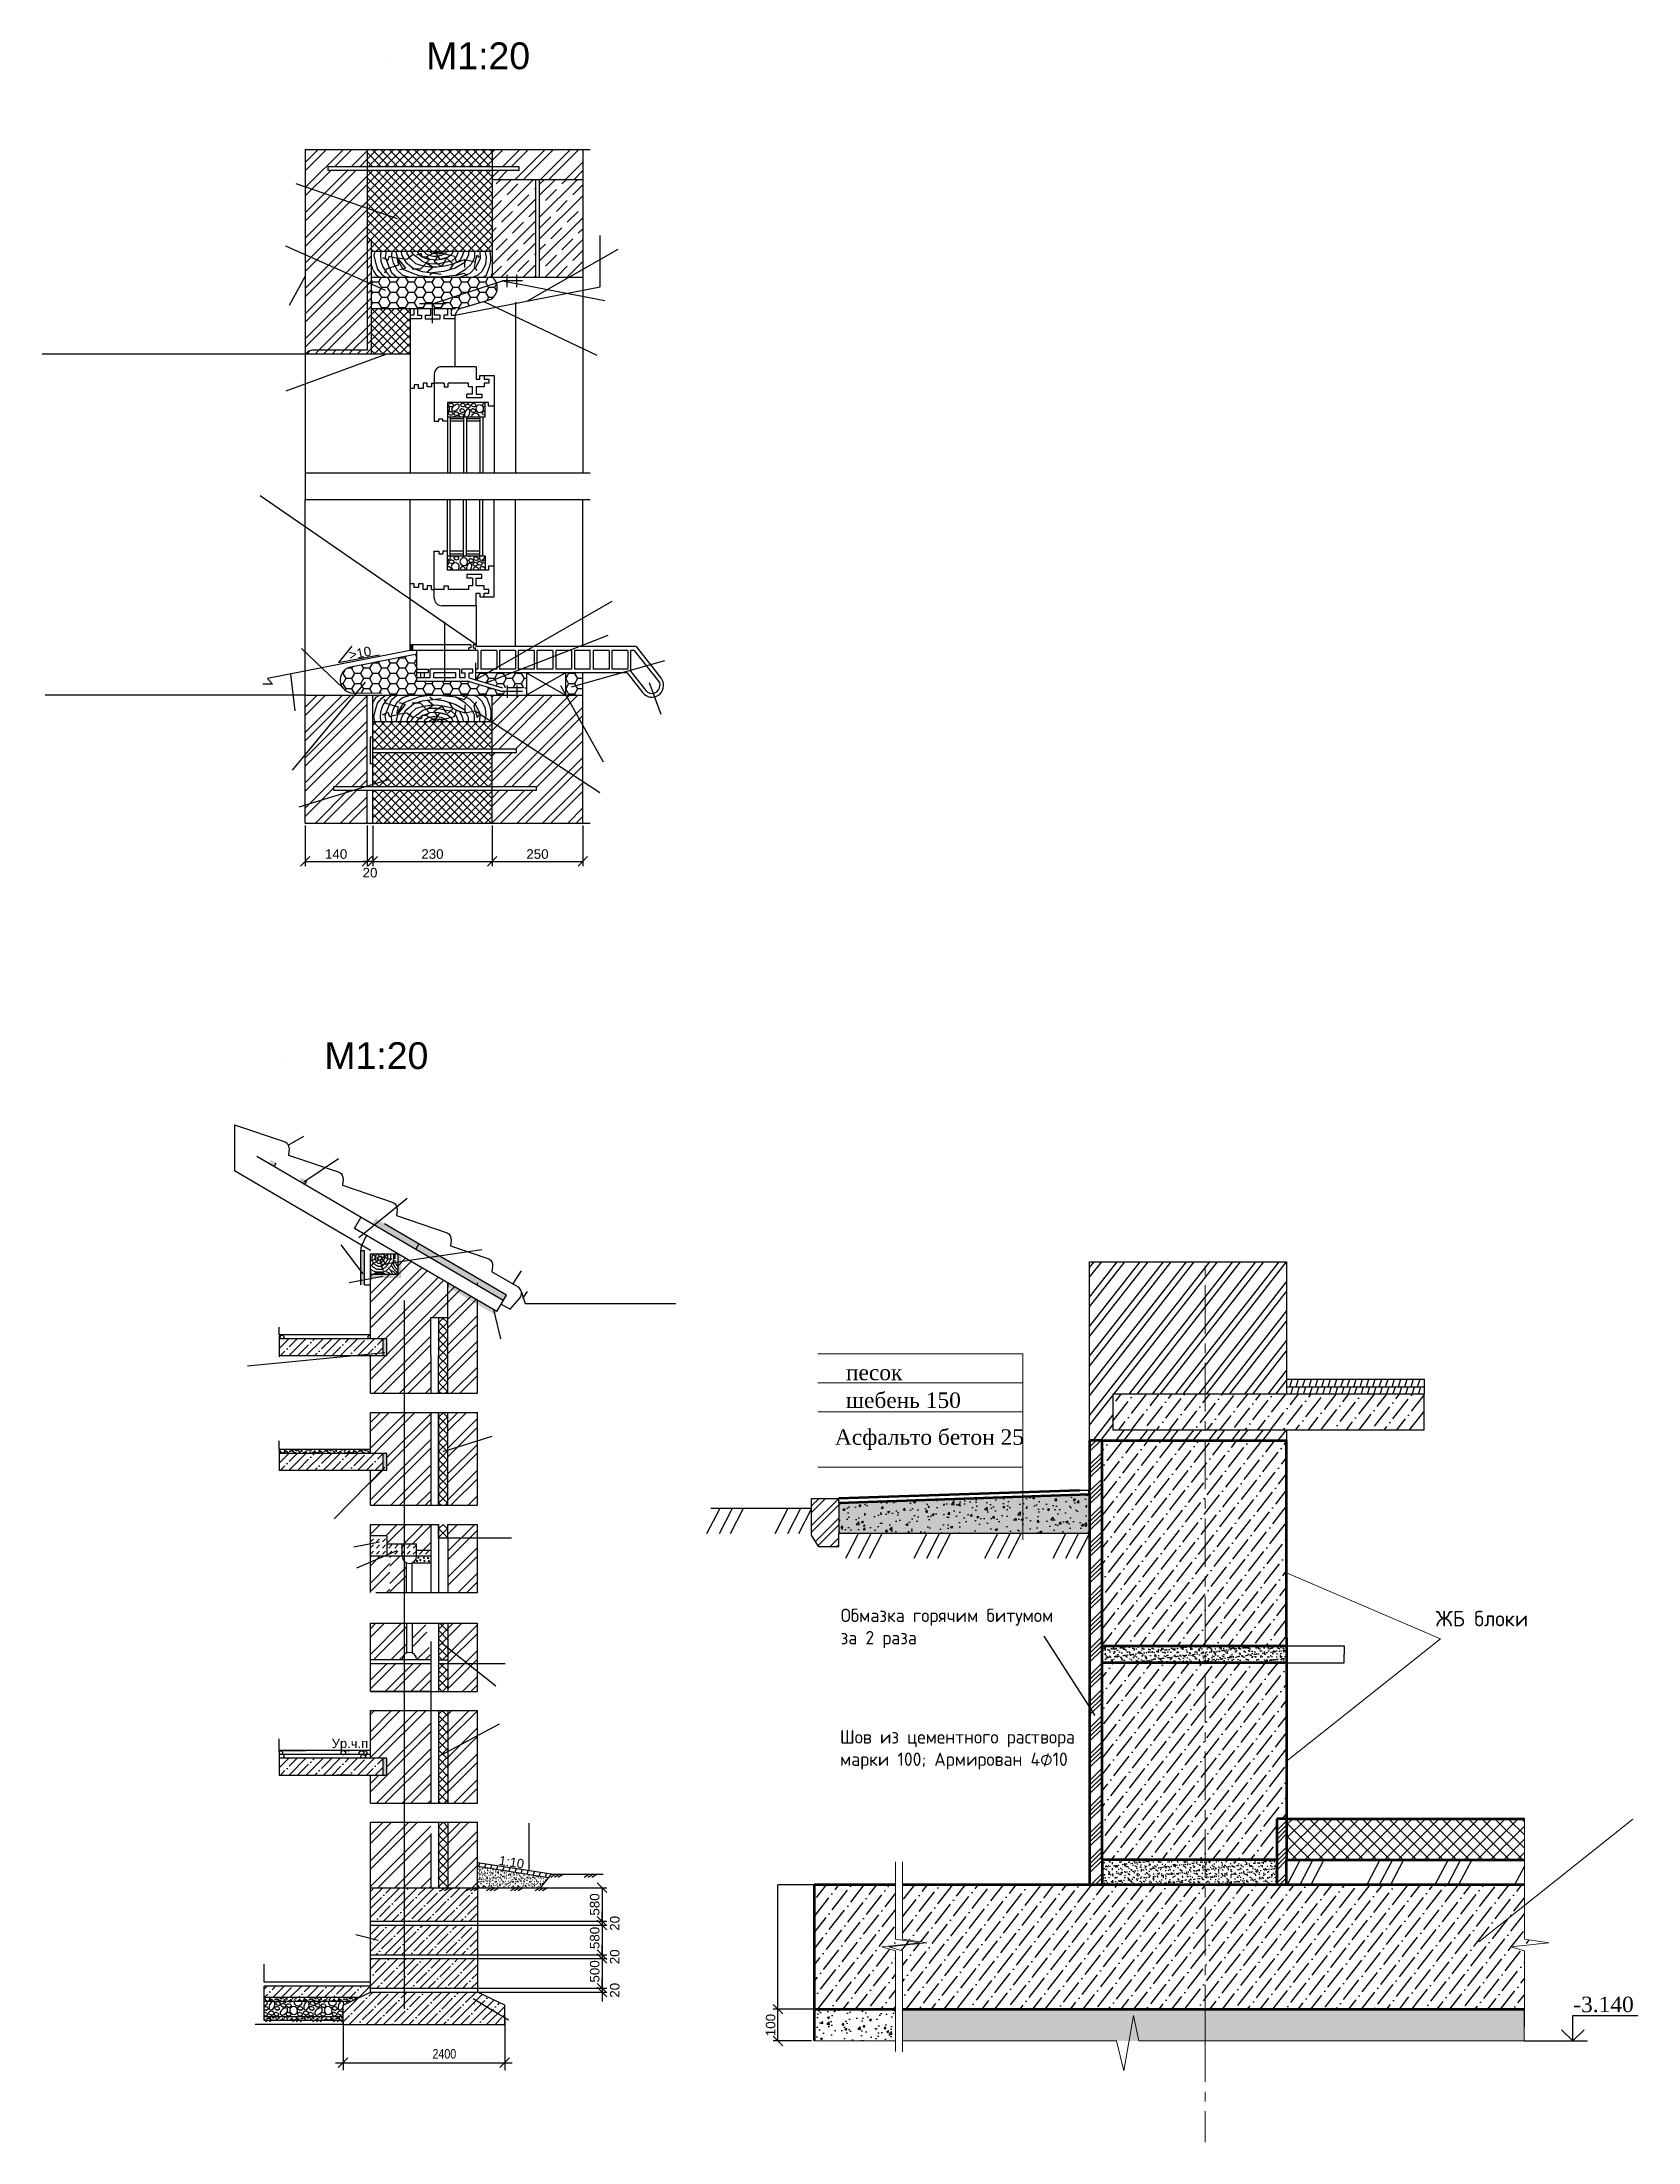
# Model space of a CAD drawing. Header units: millimetres. Extents: x -229914 to 856942, y -268655 to 87212.
# Drawn here: x 394154 to 435855, y -150910 to -96022 of the extents above; entities that cross this region are included whole.
import ezdxf

# ---------------------------------------------------------------- set-up
doc = ezdxf.new("R2010")
doc.units = ezdxf.units.MM
for name, pattern in [('ACAD_ISO04W100', [30, 24, -3, 0, -3]), ('DASHDOT_axis', [24, 20, -1.5, 1, -1.5]), ('осеваяX2', [101.6, 63.5, -12.7, 12.7, -12.7])]:
    doc.linetypes.add(name, pattern=pattern)
doc.layers.add('13размеры', color=7, linetype='Continuous')
for name, color, linetype, lineweight in [('Оси', 6, 'ACAD_ISO04W100', 5), ('Ось', 7, 'DASHDOT_axis', 25), ('размеры', 80, 'Continuous', 0), ('СТЕНЫ', 7, 'Continuous', 60), ('Чертеж', 7, 'Continuous', 18)]:
    doc.layers.add(name, color=color, linetype=linetype, lineweight=lineweight)
doc.styles.add('_ТЕКСТОВЫЙ', font='arial.ttf', dxfattribs={"width": 0.8})
doc.styles.add('GOST-2.304_Type-B', font='GOST Common.ttf')
doc.styles.add('ROMANS', font='times.ttf', dxfattribs={"width": 0.9, "height": 3})
doc.styles.get("Standard").update_dxf_attribs({"font": 'arial.ttf'})
doc.styles.add('Аннотативный', font='arial.ttf')
doc.styles.add('стиль штамп', font='arial.ttf', dxfattribs={"width": 0.9})
doc.dimstyles.new('_GOST(Annotative)', dxfattribs={"dimscale": 100, "dimtxt": 2.5, "dimasz": 2.5, "dimexe": 2, "dimexo": 2, "dimgap": 0.8, "dimtad": 1, "dimtxsty": '_ТЕКСТОВЫЙ', "dimblk": 'OBLIQUE', "dimcen": 2.5, "dimdle": 2, "dimaunit": 1, "dimadec": 0, "dimazin": 0, "dimtfac": 1, "dimtmove": 1, "dimatfit": 3, "dimldrblk": 'DOT', "dimfxl": 1, "dimarcsym": 2})
doc.dimstyles.new('Aec_Stair_M', dxfattribs={"dimscale": 100, "dimtxt": 2.5, "dimasz": 2.5, "dimexe": 1.25, "dimexo": 0.625, "dimtad": 1, "dimtxsty": 'Standard', "dimblk": 'OBLIQUE', "dimblk1": 'OBLIQUE', "dimblk2": 'OPEN90', "dimcen": 2.5, "dimadec": 0, "dimazin": 0, "dimtfac": 1, "dimtmove": 0, "dimatfit": 3, "dimldrblk": 'OBLIQUE', "dimfxl": 1, "dimarcsym": 0})
doc.dimstyles.get("Standard").update_dxf_attribs({"dimtxt": 0.18, "dimasz": 0.18, "dimexe": 0.18, "dimexo": 0.0625, "dimgap": 0.09, "dimtad": 0, "dimtih": 1, "dimtoh": 1, "dimdec": 4, "dimzin": 0, "dimdsep": 46, "dimtxsty": 'Standard', "dimcen": 0.09, "dimadec": 0, "dimazin": 0, "dimtfac": 1, "dimtdec": 4, "dimtofl": 0, "dimtmove": 0, "dimatfit": 3, "dimfxl": 1, "dimtolj": 1, "dimtzin": 0, "dimarcsym": 0})
doc.dimstyles.new('Архитектурный2.5', dxfattribs={"dimscale": 0, "dimtxt": 2.5, "dimasz": 3, "dimexe": 1.25, "dimexo": 0.625, "dimtad": 1, "dimtoh": 1, "dimtxsty": 'Аннотативный', "dimblk": 'OBLIQUE', "dimcen": 2.5, "dimadec": 0, "dimazin": 0, "dimtfac": 1, "dimtmove": 1, "dimatfit": 3, "dimldrblk": 'OBLIQUE', "dimfxl": 1, "dimarcsym": 0})
doc.dimstyles.new('Копия Аннотативный', dxfattribs={"dimscale": 0, "dimtxt": 2.5, "dimasz": 2.5, "dimexe": 1.25, "dimexo": 0.625, "dimtad": 1, "dimtxsty": 'Аннотативный', "dimblk": 'OBLIQUE', "dimcen": 2.5, "dimadec": 0, "dimazin": 0, "dimtfac": 1, "dimtmove": 0, "dimatfit": 3, "dimldrblk": 'OBLIQUE', "dimfxl": 1, "dimarcsym": 0})
pattern_1 = [(225, (1862853.33, 320984.47), (109.857704, -109.857704), []), (315, (1862853.33, 320984.47), (109.857704, 109.857704), [])]
pattern_2 = [(180, (170132.81, -122886.92), (-233.04341, -134.54768), [155.36228, -310.72455]), (300, (170132.81, -122886.92), (233.04341, -134.54768), [155.36228, -310.72455]), (240, (170132.81, -122886.92), (-5e-07, -269.09535), [-310.72455, 155.36228])]
pattern_3 = [(188.1301, (423468.1, -100826.76), (-5284.7631, -880.7933), [62.282, -6165.872]), (225, (423406.44, -100835.57), (-3e-13, -880.794), [62.282, -1183.35]), (251.5651, (423362.4, -100879.6), (0.001, -880.7937), [55.707, -2729.61]), (296.565, (423344.8, -100932.46), (880.795, -880.793), [59.085, -1910.43]), (321.3402, (423371.2, -100985.3), (3523.1758, -2642.3808), [56.398, -5583.434]), (345.9638, (423415.25, -101020.54), (880.7944, 0.0009), [36.316, -3595.29]), (11.3099, (423450.48, -101029.34), (3523.1762, 880.7918), [44.912, -4446.273]), (38.6598, (423494.52, -101020.54), (880.794, 880.794), [56.398, -5583.434]), (78.6901, (423538.56, -100985.3), (-0.0003, 880.7941), [44.912, -4446.273]), (90, (423547.4, -100941.3), (-880.794, 880.794), [52.848, -827.946]), (126.8699, (423547.37, -100888.42), (-880.7939, 880.7938), [44.04, -4359.93]), (153.435, (423520.94, -100853.2), (-880.794, 0.0004), [59.085, -1910.43]), (153.435, (422860.35, -100721.07), (-880.794, 0.0004), [59.085, -1910.43]), (120.9638, (422886.77, -100765.1), (-1761.59, 2642.3799), [51.36, -5084.508]), (90, (422886.8, -100809.14), (-880.794, 880.794), [44.04, -836.754]), (78.6901, (422877.96, -100853.18), (-0.0003, 880.7941), [44.912, -4446.273]), (38.6598, (422833.92, -100888.42), (880.794, 880.794), [56.398, -5583.434]), (11.3099, (422789.88, -100897.22), (3523.1762, 880.7918), [44.912, -4446.273]), (188.1301, (422807.5, -100694.64), (-5284.7631, -880.7933), [62.282, -6165.872]), (345.9638, (422754.65, -100888.42), (880.7944, 0.0009), [36.316, -3595.29]), (329.0362, (422710.61, -100861.99), (1761.5876, -880.7951), [51.36, -5084.508]), (293.1986, (422684.19, -100800.34), (880.7937, -1761.5875), [67.08, -6640.847]), (251.5651, (422701.8, -100747.5), (0.001, -880.7937), [55.707, -2729.61]), (225, (422745.84, -100703.45), (-3e-13, -880.794), [62.282, -1183.35]), (153.435, (423168.62, -100465.63), (-880.794, 0.0004), [59.085, -1910.43]), (126.8699, (423195.05, -100500.87), (-880.7939, 880.7938), [44.04, -4359.93]), (90, (423195.05, -100544.9), (-880.794, 880.794), [44.04, -836.754]), (68.1986, (423177.43, -100588.95), (880.7938, 2642.3819), [47.433, -4695.788]), (45, (423142.2, -100624.2), (4e-13, 880.794), [49.826, -1195.805]), (21.8014, (423098.16, -100641.8), (1761.588, 880.7933), [47.433, -4695.788]), (188.1301, (423115.78, -100439.21), (-5284.7631, -880.7933), [62.282, -6165.872]), (348.6901, (423054.12, -100632.99), (880.7941, 0.0003), [44.912, -4446.273]), (315, (423018.9, -100597.75), (880.794, -3e-13), [49.826, -1195.805]), (296.565, (422992.47, -100544.9), (880.795, -880.793), [59.085, -1910.43]), (260.5377, (423001.27, -100492.06), (0.0003, -880.794), [53.577, -5304.084]), (219.8056, (423054.12, -100448.02), (-880.7936, -880.7946), [68.792, -6810.428]), (153.435, (423274.3, -100245.44), (-880.794, 0.0004), [59.085, -1910.43]), (126.8699, (423300.74, -100280.67), (-880.7939, 880.7938), [44.04, -4359.93]), (90, (423300.7, -100333.5), (-880.794, 880.794), [52.848, -827.946]), (78.6901, (423291.94, -100377.56), (-0.0003, 880.7941), [44.912, -4446.273]), (38.6598, (423247.9, -100412.79), (880.794, 880.794), [56.398, -5583.434]), (11.3099, (423203.86, -100421.6), (3523.1762, 880.7918), [44.912, -4446.273]), (188.1301, (423221.47, -100219.01), (-5284.7631, -880.7933), [62.282, -6165.872]), (345.9638, (423168.62, -100412.79), (880.7944, 0.0009), [36.316, -3595.29]), (321.3402, (423124.58, -100377.56), (3523.1758, -2642.3808), [56.398, -5583.434]), (288.4349, (423106.97, -100324.7), (880.7925, -1761.588), [55.707, -2729.61]), (260.5377, (423115.78, -100271.86), (0.0003, -880.794), [53.577, -5304.084]), (225, (423159.8, -100227.8), (-3e-13, -880.794), [62.282, -1183.35]), (225, (423336, -100994.1), (-3e-13, -880.794), [24.912, -1220.718]), (206.565, (423318.36, -101011.73), (-880.793, -880.795), [19.695, -1949.82]), (180, (423300.7, -101020.5), (-880.794, -880.794), [26.424, -854.37]), (161.5651, (423274.32, -101020.54), (-880.7937, -0.001), [27.853, -2757.462]), (135, (423247.9, -101011.7), (-880.794, 5e-13), [24.912, -1220.718]), (116.565, (423230.28, -100994.1), (-880.795, 880.793), [19.695, -1949.82]), (90, (423221.5, -100976.5), (-880.794, 880.794), [26.424, -854.37]), (45, (423221.5, -100950.1), (4e-13, 880.794), [37.37, -1208.26]), (360, (423265.5, -100923.65), (880.794, 880.794), [26.424, -854.37]), (326.3099, (423291.94, -100923.65), (1761.5874, -880.795), [31.758, -3143.99]), (315, (423318.36, -100941.26), (880.794, -3e-13), [24.912, -1220.718]), (270, (423336, -100958.9), (880.794, -880.794), [17.616, -863.178]), (270, (423336, -100976.5), (880.794, -880.794), [17.616, -863.178]), (180, (423265.5, -100923.65), (-880.794, -880.794), [17.616, -863.178]), (198.4349, (422710.6, -100448.02), (-1761.588, -880.7925), [27.853, -2757.462]), (296.565, (422763.46, -100465.63), (880.795, -880.793), [19.695, -1949.82]), (341.5651, (422737.04, -100456.83), (880.7937, 0.001), [27.853, -2757.462]), (341.5651, (422710.6, -100448.02), (880.7937, 0.001), [27.853, -2757.462]), (45, (422675.4, -100465.63), (4e-13, 880.794), [12.456, -1233.174]), (135, (422684.2, -100536.1), (-880.794, 5e-13), [12.456, -1233.174]), (153.435, (422719.4, -100553.7), (-880.794, 0.0004), [39.39, -1930.125]), (198.4349, (422745.84, -100544.9), (-1761.588, -880.7925), [27.853, -2757.462]), (206.565, (422763.46, -100536.1), (-880.793, -880.795), [19.695, -1949.82]), (225, (422772.27, -100527.3), (-3e-13, -880.794), [12.456, -1233.174]), (243.435, (422781.07, -100509.67), (-0.0004, -880.794), [19.695, -1949.82]), (288.4349, (422772.27, -100483.25), (880.7925, -1761.588), [27.853, -2757.462]), (296.565, (423159.8, -100967.7), (880.795, -880.793), [19.695, -1949.82]), (251.5651, (423168.62, -100985.3), (0.001, -880.7937), [27.853, -2757.462]), (225, (423159.8, -101011.7), (-3e-13, -880.794), [12.456, -1233.174]), (198.4349, (423151, -101020.54), (-1761.588, -880.7925), [27.853, -2757.462]), (206.565, (423124.6, -101029.34), (-880.793, -880.795), [19.695, -1949.82]), (153.435, (423106.97, -101038.15), (-880.794, 0.0004), [39.39, -1930.125]), (153.435, (423071.74, -101020.54), (-880.794, 0.0004), [19.695, -1949.82]), (108.4349, (423054.12, -101011.73), (-880.7925, 1761.588), [27.853, -2757.462]), (71.5651, (423045.3, -100985.3), (-0.001, 880.7937), [27.853, -2757.462]), (45, (423054.1, -100958.9), (4e-13, 880.794), [24.912, -1220.718]), (360, (423098.2, -100932.46), (880.794, 880.794), [17.616, -863.178]), (333.435, (423115.78, -100932.46), (880.794, -0.0004), [39.39, -1930.125]), (296.565, (423151, -100950.07), (880.795, -880.793), [19.695, -1949.82]), (198.4349, (423098.16, -100932.46), (-1761.588, -880.7925), [27.853, -2757.462]), (288.4349, (423142.2, -100844.38), (880.7925, -1761.588), [27.853, -2757.462]), (243.435, (423151, -100870.8), (-0.0004, -880.794), [19.695, -1949.82]), (225, (423142.2, -100888.4), (-3e-13, -880.794), [12.456, -1233.174]), (206.565, (423133.4, -100897.22), (-880.793, -880.795), [19.695, -1949.82]), (198.4349, (423115.78, -100906.03), (-1761.588, -880.7925), [27.853, -2757.462]), (153.435, (423089.35, -100914.84), (-880.794, 0.0004), [39.39, -1930.125]), (135, (423054.1, -100897.2), (-880.794, 5e-13), [12.456, -1233.174]), (108.4349, (423045.3, -100888.42), (-880.7925, 1761.588), [27.853, -2757.462]), (90, (423036.5, -100862), (-880.794, 880.794), [26.424, -854.37]), (33.6901, (423036.5, -100835.57), (880.793, 880.794), [31.758, -3143.99]), (341.5651, (423080.54, -100809.14), (880.7937, 0.001), [27.853, -2757.462]), (341.5651, (423106.97, -100817.95), (880.7937, 0.001), [27.853, -2757.462]), (296.565, (423133.4, -100826.76), (880.795, -880.793), [19.695, -1949.82]), (206.565, (423080.54, -100809.14), (-880.793, -880.795), [19.695, -1949.82]), (270, (423036.5, -100756.3), (880.794, -880.794), [17.616, -863.178]), (270, (423036.5, -100773.9), (880.794, -880.794), [17.616, -863.178]), (225, (423036.5, -100791.5), (-3e-13, -880.794), [24.912, -1220.718]), (206.565, (423018.9, -100809.14), (-880.793, -880.795), [19.695, -1949.82]), (180, (423001.3, -100817.95), (-880.794, -880.794), [17.616, -863.178]), (165.9638, (422983.66, -100817.95), (-880.7944, -0.0009), [36.316, -3595.29]), (135, (422948.4, -100809.14), (-880.794, 5e-13), [24.912, -1220.718]), (116.565, (422930.8, -100791.53), (-880.795, 880.793), [19.695, -1949.82]), (71.5651, (422922, -100773.9), (-0.001, 880.7937), [27.853, -2757.462]), (56.3099, (422930.8, -100747.5), (880.795, 1761.5874), [31.758, -3143.99]), (360, (422974.85, -100721.1), (880.794, 880.794), [17.616, -863.178]), (333.435, (422992.47, -100721.07), (880.794, -0.0004), [39.39, -1930.125]), (296.565, (423027.7, -100738.7), (880.795, -880.793), [19.695, -1949.82]), (180, (422974.85, -100721.1), (-880.794, -880.794), [26.424, -854.37]), (288.4349, (422992.47, -100597.75), (880.7925, -1761.588), [27.853, -2757.462]), (243.435, (423001.27, -100624.18), (-0.0004, -880.794), [19.695, -1949.82]), (225, (422992.47, -100641.8), (-3e-13, -880.794), [12.456, -1233.174]), (198.4349, (422983.66, -100650.6), (-1761.588, -880.7925), [27.853, -2757.462]), (206.565, (422957.23, -100659.4), (-880.793, -880.795), [19.695, -1949.82]), (153.435, (422939.6, -100668.2), (-880.794, 0.0004), [39.39, -1930.125]), (153.435, (422904.4, -100650.6), (-880.794, 0.0004), [19.695, -1949.82]), (116.565, (422886.77, -100641.8), (-880.795, 880.793), [19.695, -1949.82]), (75.9638, (422877.96, -100624.18), (-0.0009, 880.7944), [36.316, -3595.29]), (45, (422886.8, -100588.95), (4e-13, 880.794), [24.912, -1220.718]), (333.435, (422930.8, -100562.52), (880.794, -0.0004), [19.695, -1949.82]), (345.9638, (422948.43, -100571.33), (880.7944, 0.0009), [36.316, -3595.29]), (296.565, (422983.66, -100580.14), (880.795, -880.793), [19.695, -1949.82]), (198.4349, (422930.8, -100562.52), (-1761.588, -880.7925), [27.853, -2757.462]), (270, (422833.9, -100597.75), (880.794, -880.794), [26.424, -854.37]), (270, (422833.9, -100624.2), (880.794, -880.794), [17.616, -863.178]), (206.565, (422833.92, -100641.8), (-880.793, -880.795), [19.695, -1949.82]), (206.565, (422816.3, -100650.6), (-880.793, -880.795), [19.695, -1949.82]), (198.4349, (422798.7, -100659.4), (-1761.588, -880.7925), [27.853, -2757.462]), (146.3099, (422772.27, -100668.22), (-1761.5874, 880.795), [31.758, -3143.99]), (153.435, (422745.84, -100650.6), (-880.794, 0.0004), [19.695, -1949.82]), (116.565, (422728.23, -100641.8), (-880.795, 880.793), [19.695, -1949.82]), (90, (422719.4, -100624.2), (-880.794, 880.794), [35.23, -845.562]), (33.6901, (422719.42, -100588.95), (880.793, 880.794), [31.758, -3143.99]), (341.5651, (422763.46, -100562.52), (880.7937, 0.001), [27.853, -2757.462]), (341.5651, (422789.88, -100571.33), (880.7937, 0.001), [27.853, -2757.462]), (315, (422816.3, -100580.14), (880.794, -3e-13), [24.912, -1220.718]), (206.565, (422763.46, -100562.52), (-880.793, -880.795), [19.695, -1949.82]), (296.565, (422816.3, -100958.88), (880.795, -880.793), [19.695, -1949.82]), (243.435, (422825.1, -100976.5), (-0.0004, -880.794), [19.695, -1949.82]), (225, (422816.3, -100994.1), (-3e-13, -880.794), [24.912, -1220.718]), (206.565, (422798.7, -101011.73), (-880.793, -880.795), [19.695, -1949.82]), (180, (422781.1, -101020.5), (-880.794, -880.794), [17.616, -863.178]), (165.9638, (422763.46, -101020.54), (-880.7944, -0.0009), [36.316, -3595.29]), (135, (422728.2, -101011.7), (-880.794, 5e-13), [24.912, -1220.718]), (116.565, (422710.6, -100994.1), (-880.795, 880.793), [19.695, -1949.82]), (71.5651, (422701.8, -100976.5), (-0.001, 880.7937), [27.853, -2757.462]), (45, (422710.6, -100950.1), (4e-13, 880.794), [24.912, -1220.718]), (360, (422754.65, -100923.65), (880.794, 880.794), [17.616, -863.178]), (333.435, (422772.27, -100923.65), (880.794, -0.0004), [39.39, -1930.125]), (296.565, (422807.5, -100941.26), (880.795, -880.793), [19.695, -1949.82]), (198.4349, (422754.65, -100923.65), (-1761.588, -880.7925), [27.853, -2757.462]), (296.565, (423265.5, -100826.76), (880.795, -880.793), [19.695, -1949.82]), (243.435, (423274.3, -100844.38), (-0.0004, -880.794), [19.695, -1949.82]), (243.435, (423265.5, -100862), (-0.0004, -880.794), [19.695, -1949.82]), (206.565, (423256.7, -100879.6), (-880.793, -880.795), [19.695, -1949.82]), (180, (423239.1, -100888.4), (-880.794, -880.794), [26.424, -854.37]), (165.9638, (423212.66, -100888.42), (-880.7944, -0.0009), [36.316, -3595.29]), (135, (423177.43, -100879.6), (-880.794, 5e-13), [24.912, -1220.718]), (116.565, (423159.8, -100862), (-880.795, 880.793), [19.695, -1949.82]), (71.5651, (423151, -100844.38), (-0.001, 880.7937), [27.853, -2757.462]), (56.3099, (423159.82, -100817.95), (880.795, 1761.5874), [31.758, -3143.99]), (360, (423203.86, -100791.5), (880.794, 880.794), [17.616, -863.178]), (333.435, (423221.47, -100791.53), (880.794, -0.0004), [39.39, -1930.125]), (296.565, (423256.7, -100809.14), (880.795, -880.793), [19.695, -1949.82]), (180, (423203.86, -100791.5), (-880.794, -880.794), [26.424, -854.37]), (270, (423168.6, -100703.45), (880.794, -880.794), [17.616, -863.178]), (270, (423168.6, -100721.1), (880.794, -880.794), [17.616, -863.178]), (225, (423168.6, -100738.7), (-3e-13, -880.794), [24.912, -1220.718]), (206.565, (423151, -100756.3), (-880.793, -880.795), [19.695, -1949.82]), (180, (423133.4, -100765.1), (-880.794, -880.794), [17.616, -863.178]), (165.9638, (423115.78, -100765.1), (-880.7944, -0.0009), [36.316, -3595.29]), (135, (423080.54, -100756.3), (-880.794, 5e-13), [24.912, -1220.718]), (116.565, (423062.93, -100738.7), (-880.795, 880.793), [19.695, -1949.82]), (90, (423054.1, -100721.1), (-880.794, 880.794), [26.424, -854.37]), (45, (423054.1, -100694.64), (4e-13, 880.794), [37.37, -1208.26]), (360, (423098.2, -100668.2), (880.794, 880.794), [26.424, -854.37]), (326.3099, (423124.58, -100668.22), (1761.5874, -880.795), [31.758, -3143.99]), (315, (423151, -100685.83), (880.794, -3e-13), [24.912, -1220.718]), (180, (423098.2, -100668.2), (-880.794, -880.794), [17.616, -863.178]), (270, (423406.4, -100782.7), (880.794, -880.794), [17.616, -863.178]), (270, (423406.4, -100800.3), (880.794, -880.794), [17.616, -863.178]), (225, (423406.44, -100817.95), (-3e-13, -880.794), [24.912, -1220.718]), (206.565, (423388.82, -100835.57), (-880.793, -880.795), [19.695, -1949.82]), (180, (423371.2, -100844.4), (-880.794, -880.794), [17.616, -863.178]), (165.9638, (423353.6, -100844.38), (-880.7944, -0.0009), [36.316, -3595.29]), (135, (423318.36, -100835.57), (-880.794, 5e-13), [24.912, -1220.718]), (116.565, (423300.74, -100817.95), (-880.795, 880.793), [19.695, -1949.82]), (90, (423291.9, -100800.3), (-880.794, 880.794), [26.424, -854.37]), (33.6901, (423291.94, -100773.91), (880.793, 880.794), [31.758, -3143.99]), (360, (423336, -100747.5), (880.794, 880.794), [26.424, -854.37]), (326.3099, (423362.4, -100747.5), (1761.5874, -880.795), [31.758, -3143.99]), (315, (423388.8, -100765.1), (880.794, -3e-13), [24.912, -1220.718]), (206.565, (423335.98, -100747.5), (-880.793, -880.795), [19.695, -1949.82]), (270, (423529.75, -100685.8), (880.794, -880.794), [26.424, -854.37]), (270, (423529.75, -100712.3), (880.794, -880.794), [17.616, -863.178]), (206.565, (423529.75, -100729.87), (-880.793, -880.795), [19.695, -1949.82]), (206.565, (423512.13, -100738.7), (-880.793, -880.795), [19.695, -1949.82]), (198.4349, (423494.52, -100747.5), (-1761.588, -880.7925), [27.853, -2757.462]), (146.3099, (423468.1, -100756.3), (-1761.5874, 880.795), [31.758, -3143.99]), (153.435, (423441.67, -100738.7), (-880.794, 0.0004), [19.695, -1949.82]), (108.4349, (423424.05, -100729.87), (-880.7925, 1761.588), [27.853, -2757.462]), (90, (423415.25, -100703.45), (-880.794, 880.794), [26.424, -854.37]), (33.6901, (423415.25, -100677.03), (880.793, 880.794), [31.758, -3143.99]), (341.5651, (423459.3, -100650.6), (880.7937, 0.001), [27.853, -2757.462]), (341.5651, (423485.7, -100659.4), (880.7937, 0.001), [27.853, -2757.462]), (315, (423512.13, -100668.2), (880.794, -3e-13), [24.912, -1220.718]), (206.565, (423459.3, -100650.6), (-880.793, -880.795), [19.695, -1949.82]), (270, (423503.3, -100562.5), (880.794, -880.794), [17.616, -863.178]), (270, (423503.3, -100580.1), (880.794, -880.794), [17.616, -863.178]), (225, (423503.3, -100597.75), (-3e-13, -880.794), [24.912, -1220.718]), (206.565, (423485.7, -100615.37), (-880.793, -880.795), [19.695, -1949.82]), (180, (423468.1, -100624.2), (-880.794, -880.794), [17.616, -863.178]), (165.9638, (423450.48, -100624.18), (-880.7944, -0.0009), [36.316, -3595.29]), (135, (423415.25, -100615.4), (-880.794, 5e-13), [24.912, -1220.718]), (116.565, (423397.63, -100597.75), (-880.795, 880.793), [19.695, -1949.82]), (90, (423388.8, -100580.1), (-880.794, 880.794), [35.23, -845.562]), (33.6901, (423388.82, -100544.9), (880.793, 880.794), [31.758, -3143.99]), (360, (423432.9, -100527.3), (880.794, 880.794), [26.424, -854.37]), (326.3099, (423459.29, -100527.3), (1761.5874, -880.795), [31.758, -3143.99]), (315, (423485.7, -100544.9), (880.794, -3e-13), [24.912, -1220.718]), (180, (423432.9, -100527.3), (-880.794, -880.794), [17.616, -863.178]), (270, (423529.75, -100439.2), (880.794, -880.794), [17.616, -863.178]), (270, (423529.75, -100456.8), (880.794, -880.794), [17.616, -863.178]), (225, (423529.75, -100474.44), (-3e-13, -880.794), [24.912, -1220.718]), (206.565, (423512.13, -100492.06), (-880.793, -880.795), [19.695, -1949.82]), (180, (423494.5, -100500.9), (-880.794, -880.794), [17.616, -863.178]), (165.9638, (423476.9, -100500.87), (-880.7944, -0.0009), [36.316, -3595.29]), (135, (423441.7, -100492.06), (-880.794, 5e-13), [24.912, -1220.718]), (116.565, (423424.05, -100474.44), (-880.795, 880.793), [19.695, -1949.82]), (90, (423415.25, -100456.8), (-880.794, 880.794), [26.424, -854.37]), (45, (423415.25, -100430.4), (4e-13, 880.794), [37.37, -1208.26]), (360, (423459.3, -100404), (880.794, 880.794), [26.424, -854.37]), (326.3099, (423485.7, -100403.98), (1761.5874, -880.795), [31.758, -3143.99]), (315, (423512.13, -100421.6), (880.794, -3e-13), [24.912, -1220.718]), (180, (423459.3, -100404), (-880.794, -880.794), [17.616, -863.178]), (296.565, (423380, -100430.4), (880.795, -880.793), [19.695, -1949.82]), (243.435, (423388.82, -100448), (-0.0004, -880.794), [19.695, -1949.82]), (243.435, (423380, -100465.63), (-0.0004, -880.794), [19.695, -1949.82]), (206.565, (423371.2, -100483.25), (-880.793, -880.795), [19.695, -1949.82]), (180, (423353.6, -100492.1), (-880.794, -880.794), [26.424, -854.37]), (165.9638, (423327.17, -100492.06), (-880.7944, -0.0009), [36.316, -3595.29]), (116.565, (423291.94, -100483.25), (-880.795, 880.793), [19.695, -1949.82]), (116.565, (423283.13, -100465.63), (-880.795, 880.793), [19.695, -1949.82]), (90, (423274.3, -100448), (-880.794, 880.794), [26.424, -854.37]), (45, (423274.3, -100421.6), (4e-13, 880.794), [37.37, -1208.26]), (360, (423318.4, -100395.2), (880.794, 880.794), [26.424, -854.37]), (326.3099, (423344.78, -100395.17), (1761.5874, -880.795), [31.758, -3143.99]), (296.565, (423371.2, -100412.8), (880.795, -880.793), [19.695, -1949.82]), (180, (423318.4, -100395.2), (-880.794, -880.794), [17.616, -863.178]), (296.565, (423388.82, -100210.2), (880.795, -880.793), [19.695, -1949.82]), (243.435, (423397.63, -100227.82), (-0.0004, -880.794), [19.695, -1949.82]), (243.435, (423388.82, -100245.44), (-0.0004, -880.794), [19.695, -1949.82]), (206.565, (423380, -100263.05), (-880.793, -880.795), [19.695, -1949.82]), (180, (423362.4, -100271.9), (-880.794, -880.794), [26.424, -854.37]), (165.9638, (423335.98, -100271.86), (-880.7944, -0.0009), [36.316, -3595.29]), (135, (423300.74, -100263.05), (-880.794, 5e-13), [24.912, -1220.718]), (116.565, (423283.13, -100245.44), (-880.795, 880.793), [19.695, -1949.82]), (71.5651, (423274.32, -100227.82), (-0.001, 880.7937), [27.853, -2757.462]), (45, (423283.1, -100201.4), (4e-13, 880.794), [24.912, -1220.718]), (360, (423327.2, -100175), (880.794, 880.794), [17.616, -863.178]), (333.435, (423344.8, -100174.97), (880.794, -0.0004), [39.39, -1930.125]), (296.565, (423380, -100192.6), (880.795, -880.793), [19.695, -1949.82]), (198.4349, (423327.17, -100174.97), (-1761.588, -880.7925), [27.853, -2757.462]), (296.565, (423098.16, -100210.2), (880.795, -880.793), [19.695, -1949.82]), (243.435, (423106.97, -100227.82), (-0.0004, -880.794), [19.695, -1949.82]), (243.435, (423098.16, -100245.44), (-0.0004, -880.794), [19.695, -1949.82]), (206.565, (423089.35, -100263.05), (-880.793, -880.795), [19.695, -1949.82]), (180, (423071.7, -100271.9), (-880.794, -880.794), [26.424, -854.37]), (165.9638, (423045.31, -100271.86), (-880.7944, -0.0009), [36.316, -3595.29]), (116.565, (423010.1, -100263.05), (-880.795, 880.793), [19.695, -1949.82]), (116.565, (423001.27, -100245.44), (-880.795, 880.793), [19.695, -1949.82]), (90, (422992.5, -100227.8), (-880.794, 880.794), [26.424, -854.37]), (33.6901, (422992.47, -100201.4), (880.793, 880.794), [31.758, -3143.99]), (360, (423036.5, -100175), (880.794, 880.794), [26.424, -854.37]), (326.3099, (423062.93, -100174.97), (1761.5874, -880.795), [31.758, -3143.99]), (296.565, (423089.35, -100192.6), (880.795, -880.793), [19.695, -1949.82]), (206.565, (423036.5, -100174.97), (-880.793, -880.795), [19.695, -1949.82]), (270, (423098.2, -100359.9), (880.794, -880.794), [17.616, -863.178]), (270, (423098.2, -100377.56), (880.794, -880.794), [17.616, -863.178]), (225, (423098.16, -100395.2), (-3e-13, -880.794), [24.912, -1220.718]), (206.565, (423080.54, -100412.8), (-880.793, -880.795), [19.695, -1949.82]), (180, (423062.9, -100421.6), (-880.794, -880.794), [26.424, -854.37]), (161.5651, (423036.5, -100421.6), (-880.7937, -0.001), [27.853, -2757.462]), (135, (423010.1, -100412.8), (-880.794, 5e-13), [24.912, -1220.718]), (116.565, (422992.47, -100395.17), (-880.795, 880.793), [19.695, -1949.82]), (90, (422983.7, -100377.56), (-880.794, 880.794), [35.23, -845.562]), (33.6901, (422983.66, -100342.32), (880.793, 880.794), [31.758, -3143.99]), (360, (423027.7, -100324.7), (880.794, 880.794), [26.424, -854.37]), (326.3099, (423054.12, -100324.7), (1761.5874, -880.795), [31.758, -3143.99]), (315, (423080.54, -100342.3), (880.794, -3e-13), [24.912, -1220.718]), (180, (423027.7, -100324.7), (-880.794, -880.794), [17.616, -863.178]), (288.4349, (422948.43, -100236.63), (880.7925, -1761.588), [27.853, -2757.462]), (243.435, (422957.23, -100263.05), (-0.0004, -880.794), [19.695, -1949.82]), (225, (422948.4, -100280.67), (-3e-13, -880.794), [12.456, -1233.174]), (206.565, (422939.6, -100289.48), (-880.793, -880.795), [19.695, -1949.82]), (198.4349, (422922, -100298.28), (-1761.588, -880.7925), [27.853, -2757.462]), (153.435, (422895.58, -100307.1), (-880.794, 0.0004), [39.39, -1930.125]), (153.435, (422860.35, -100289.48), (-880.794, 0.0004), [19.695, -1949.82]), (116.565, (422842.73, -100280.67), (-880.795, 880.793), [19.695, -1949.82]), (75.9638, (422833.92, -100263.05), (-0.0009, 880.7944), [36.316, -3595.29]), (45, (422842.7, -100227.8), (4e-13, 880.794), [24.912, -1220.718]), (333.435, (422886.77, -100201.4), (880.794, -0.0004), [19.695, -1949.82]), (345.9638, (422904.39, -100210.2), (880.7944, 0.0009), [36.316, -3595.29]), (296.565, (422939.6, -100219), (880.795, -880.793), [19.695, -1949.82]), (198.4349, (422886.77, -100201.4), (-1761.588, -880.7925), [27.853, -2757.462]), (296.565, (422816.3, -100210.2), (880.795, -880.793), [19.695, -1949.82]), (243.435, (422825.1, -100227.82), (-0.0004, -880.794), [19.695, -1949.82]), (243.435, (422816.3, -100245.44), (-0.0004, -880.794), [19.695, -1949.82]), (206.565, (422807.5, -100263.05), (-880.793, -880.795), [19.695, -1949.82]), (180, (422789.9, -100271.9), (-880.794, -880.794), [26.424, -854.37]), (165.9638, (422763.46, -100271.86), (-880.7944, -0.0009), [36.316, -3595.29]), (116.565, (422728.23, -100263.05), (-880.795, 880.793), [19.695, -1949.82]), (116.565, (422719.4, -100245.44), (-880.795, 880.793), [19.695, -1949.82]), (90, (422710.6, -100227.8), (-880.794, 880.794), [26.424, -854.37]), (33.6901, (422710.6, -100201.4), (880.793, 880.794), [31.758, -3143.99]), (360, (422754.65, -100175), (880.794, 880.794), [26.424, -854.37]), (326.3099, (422781.07, -100174.97), (1761.5874, -880.795), [31.758, -3143.99]), (296.565, (422807.5, -100192.6), (880.795, -880.793), [19.695, -1949.82]), (206.565, (422754.65, -100174.97), (-880.793, -880.795), [19.695, -1949.82]), (296.565, (422798.7, -100359.94), (880.795, -880.793), [19.695, -1949.82]), (243.435, (422807.5, -100377.56), (-0.0004, -880.794), [19.695, -1949.82]), (243.435, (422798.7, -100395.17), (-0.0004, -880.794), [19.695, -1949.82]), (206.565, (422789.9, -100412.8), (-880.793, -880.795), [19.695, -1949.82]), (180, (422772.3, -100421.6), (-880.794, -880.794), [26.424, -854.37]), (165.9638, (422745.84, -100421.6), (-880.7944, -0.0009), [36.316, -3595.29]), (116.565, (422710.6, -100412.8), (-880.795, 880.793), [19.695, -1949.82]), (116.565, (422701.8, -100395.17), (-880.795, 880.793), [19.695, -1949.82]), (90, (422693, -100377.56), (-880.794, 880.794), [35.23, -845.562]), (33.6901, (422693, -100342.32), (880.793, 880.794), [31.758, -3143.99]), (360, (422737, -100324.7), (880.794, 880.794), [26.424, -854.37]), (326.3099, (422763.46, -100324.7), (1761.5874, -880.795), [31.758, -3143.99]), (296.565, (422789.9, -100342.32), (880.795, -880.793), [19.695, -1949.82]), (180, (422737, -100324.7), (-880.794, -880.794), [17.616, -863.178]), (180, (423556.2, -100527.3), (-880.794, -880.794), [0, -880.794]), (108.4349, (423556.17, -100527.3), (-880.7925, 1761.588), [27.853, -2757.462]), (90, (423547.4, -100500.9), (-880.794, 880.794), [26.424, -854.37]), (45, (423547.37, -100474.44), (4e-13, 880.794), [12.456, -1233.174]), (360, (423239.1, -100756.3), (880.794, 880.794), [8.808, -871.986]), (18.4349, (423247.9, -100756.3), (1761.588, 880.7925), [27.853, -2757.462]), (45, (423274.3, -100747.5), (4e-13, 880.794), [62.282, -1183.35]), (63.435, (423318.36, -100703.45), (0.0004, 880.794), [39.39, -1930.125]), (78.6901, (423335.98, -100668.22), (-0.0003, 880.7941), [44.912, -4446.273]), (90, (423344.8, -100624.2), (-880.794, 880.794), [44.04, -836.754]), (116.565, (423344.8, -100580.14), (-880.795, 880.793), [19.695, -1949.82]), (135, (423336, -100562.5), (-880.794, 5e-13), [24.912, -1220.718]), (135, (423318.36, -100544.9), (-880.794, 5e-13), [12.456, -1233.174]), (180, (423309.55, -100536.1), (-880.794, -880.794), [26.424, -854.37]), (213.6901, (423283.13, -100536.1), (-880.793, -880.794), [31.758, -3143.99]), (233.1301, (423256.7, -100553.71), (-1761.5879, -2642.3816), [44.04, -4359.93]), (243.435, (423230.28, -100588.95), (-0.0004, -880.794), [39.39, -1930.125]), (258.6901, (423212.66, -100624.18), (0.0003, -880.7941), [44.912, -4446.273]), (270, (423203.86, -100668.2), (880.794, -880.794), [35.23, -845.562]), (284.0362, (423203.86, -100703.45), (880.7922, -2642.3821), [36.316, -3595.29]), (315, (423212.66, -100738.7), (880.794, -3e-13), [12.456, -1233.174]), (333.435, (423221.47, -100747.5), (880.794, -0.0004), [19.695, -1949.82]), (360, (422842.7, -100553.7), (880.794, 880.794), [17.616, -863.178]), (18.4349, (422860.35, -100553.71), (1761.588, 880.7925), [27.853, -2757.462]), (51.3402, (422886.77, -100544.9), (2642.3808, 3523.1758), [56.398, -5583.434]), (63.435, (422922, -100500.87), (0.0004, 880.794), [39.39, -1930.125]), (78.6901, (422939.62, -100465.63), (-0.0003, 880.7941), [44.912, -4446.273]), (90, (422948.4, -100421.6), (-880.794, 880.794), [44.04, -836.754]), (90, (422948.4, -100377.56), (-880.794, 880.794), [17.616, -863.178]), (135, (422948.4, -100359.94), (-880.794, 5e-13), [24.912, -1220.718]), (153.435, (422930.8, -100342.32), (-880.794, 0.0004), [19.695, -1949.82]), (180, (422913.2, -100333.5), (-880.794, -880.794), [26.424, -854.37]), (213.6901, (422886.77, -100333.52), (-880.793, -880.794), [31.758, -3143.99]), (233.1301, (422860.35, -100351.13), (-1761.5879, -2642.3816), [44.04, -4359.93]), (243.435, (422833.92, -100386.36), (-0.0004, -880.794), [39.39, -1930.125]), (258.6901, (422816.3, -100421.6), (0.0003, -880.7941), [44.912, -4446.273]), (270, (422807.5, -100465.6), (880.794, -880.794), [35.23, -845.562]), (296.565, (422807.5, -100500.87), (880.795, -880.793), [39.39, -1930.125]), (315, (422825.1, -100536.1), (880.794, -3e-13), [12.456, -1233.174]), (315, (422833.9, -100544.9), (880.794, -3e-13), [12.456, -1233.174]), (45, (422939.6, -101038.15), (4e-13, 880.794), [49.826, -1195.805]), (68.1986, (422974.85, -101002.92), (880.7938, 2642.3819), [47.433, -4695.788]), (78.6901, (422992.47, -100958.88), (-0.0003, 880.7941), [44.912, -4446.273]), (90, (423001.3, -100914.8), (-880.794, 880.794), [35.23, -845.562]), (116.565, (423001.27, -100879.6), (-880.795, 880.793), [19.695, -1949.82]), (123.6901, (422992.47, -100862), (-880.794, 880.793), [31.758, -3143.99]), (180, (422974.85, -100835.6), (-880.794, -880.794), [8.808, -871.986]), (180, (422966, -100835.6), (-880.794, -880.794), [26.424, -854.37]), (213.6901, (422939.62, -100835.57), (-880.793, -880.794), [31.758, -3143.99]), (225, (422913.2, -100853.2), (-3e-13, -880.794), [37.37, -1208.26]), (248.1986, (422886.77, -100879.6), (-880.7938, -2642.3819), [47.433, -4695.788]), (258.6901, (422869.15, -100923.65), (0.0003, -880.7941), [44.912, -4446.273]), (270, (422860.35, -100967.7), (880.794, -880.794), [35.23, -845.562]), (288.4349, (422860.35, -101002.92), (880.7925, -1761.588), [27.853, -2757.462]), (315, (422869.15, -101029.34), (880.794, -3e-13), [12.456, -1233.174]), (315, (423371.2, -100368.75), (880.794, -3e-13), [12.456, -1233.174]), (341.5651, (423380.01, -100377.56), (880.7937, 0.001), [27.853, -2757.462]), (18.4349, (423406.44, -100386.36), (1761.588, 880.7925), [55.707, -2729.61]), (36.8699, (423459.29, -100368.75), (880.7938, 880.7939), [44.04, -4359.93]), (45, (423494.5, -100342.3), (4e-13, 880.794), [49.826, -1195.805]), (63.435, (423529.75, -100307.1), (0.0004, 880.794), [39.39, -1930.125]), (90, (423547.4, -100271.9), (-880.794, 880.794), [17.616, -863.178]), (90, (423547.4, -100254.24), (-880.794, 880.794), [26.424, -854.37]), (135, (423547.37, -100227.8), (-880.794, 5e-13), [12.456, -1233.174]), (135, (423538.56, -100219), (-880.794, 5e-13), [24.912, -1220.718]), (180, (423520.9, -100201.4), (-880.794, -880.794), [35.23, -845.562]), (206.565, (423485.7, -100201.4), (-880.793, -880.795), [39.39, -1930.125]), (216.8699, (423450.48, -100219.01), (-880.7938, -880.7939), [44.04, -4359.93]), (216.8699, (423415.25, -100245.44), (-880.7938, -880.7939), [44.04, -4359.93]), (243.435, (423380, -100271.86), (-0.0004, -880.794), [39.39, -1930.125]), (270, (423362.4, -100307.1), (880.794, -880.794), [35.23, -845.562]), (270, (423362.4, -100342.3), (880.794, -880.794), [17.616, -863.178]), (315, (423362.4, -100359.94), (880.794, -3e-13), [12.456, -1233.174]), (360, (422878, -100166.2), (880.794, 880.794), [17.616, -863.178]), (270, (422878, -100157.4), (880.794, -880.794), [8.808, -871.986]), (18.4349, (422904.39, -100174.97), (1761.588, 880.7925), [27.853, -2757.462]), (315, (422895.6, -100166.16), (880.794, -3e-13), [12.456, -1233.174]), (45, (422930.8, -100166.16), (4e-13, 880.794), [12.456, -1233.174])]
pattern_4 = [(45, (405779.6, -155914.95), (-224.6053, 224.6053), []), (45, (406004.2, -155914.95), (-224.6053, 224.6053), [397.05, -79.41, 0, -79.41])]
pattern_5 = [(45, (266502.13, -151839.08), (-112.30263, 112.30263), []), (135, (266502.13, -151839.08), (-112.30263, -112.30263), [])]
pattern_6 = [(45, (-55716.1, 15206.7), (-336.9078, 336.9078), []), (45, (-55491.5, 15206.7), (-336.9078, 336.9078), [])]
pattern_7 = [(37.5, (417854.17, -221523.22), (-5.10861, 156.26079), [0, -123.26836, 0, -137.86592, 0, -131.7836]), (7.5, (417854.17, -221523.22), (143.52465, 228.8693), [0, -66.50003, 0, -111.10372, 0, -42.57624]), (327.5, (417754.42, -221523.22), (252.54955, 0.45887), [0, -40.5488, 0, -145.97568, 0, -190.57937]), (317.5, (417754.42, -221523.22), (243.78975, 71.1773), [0, -20.2744, 0, -95.69517, 0, -109.48176])]
pattern_8 = [(45, (417854.17, -221523.22), (-344.068, 344.068), []), (45, (417968.86, -221523.22), (-344.068, 344.068), []), (45, (418083.55, -221523.22), (-344.068, 344.068), []), (45, (418198.24, -221523.22), (-344.068, 344.068), [])]
pattern_9 = [(50, (-88369.5, 421205.38), (546.554, -47.81726), [57.15, -628.65]), (355, (-88369.5, 421205.4), (-105.73026, 573.17054), [45.72, -502.92175]), (100.451445, (-88323.94, 421201.4), (440.82374, 525.35326), [48.57003, -534.27073]), (46.1842, (-88369.5, 421357.8), (813.2371, -126.127), [85.725, -942.975]), (96.63556, (-88301.7, 421347.3), (712.2124, 742.2784), [72.8551, -801.4068]), (351.18415, (-88369.5, 421357.8), (712.2124, 742.2784), [68.5799, -754.3792]), (21, (-88293.3, 421319.68), (454.84317, -306.7956), [57.15, -628.65]), (326, (-88293.3, 421319.7), (185.4061, 552.5639), [45.72, -502.92]), (71.451445, (-88255.4, 421294.1), (640.24926, 245.7683), [48.57003, -534.2698]), (37.5, (-88369.48, 421205.38), (9.26581, 253.665117), [0, -496.824, 0, -510.54, 0, -504.825]), (7.5, (-88369.48, 421205.38), (200.45899, 300.54172), [0, -291.084, 0, -485.394, 0, -192.405]), (327.5, (-88539.41, 421205.38), (406.771786, -17.18623), [0, -190.5, 0, -594.36, 0, -788.67]), (317.5, (-88615.6, 421205.38), (444.38754, 76.27947), [0, -247.65, 0, -394.716, 0, -560.07])]

msp = doc.modelspace()

# ---------------------------------------------------------------- texts
at = {"char_height": 700, "attachment_point": 1}
for width, insert in [(3297.8769432, (403918.47529, -96032.71743)), (3044.1674635, (401260.48172, -122165.73531))]:
    msp.add_mtext_dynamic_manual_height_columns(' М1:20', width=width, gutter_width=6.11662, heights=[0], dxfattribs=dict(at, insert=insert))
at = {"linetype": 'ByBlock', "lineweight": 25, "attachment_point": 1}
for s, width, gutter_width, insert, char_height, rotation in [('>10', 924.2435122, 11.80794, (402147.3073, -111928.43217), 250, 11.179974343), ('Ур.ч.п^I', 933.4218978, 8.20549, (401721.65155, -140371.75211), 243.219387, 0.140896745), ('1:10', 642.2684022, 8.20549, (406114.32014, -143424.19125), 243.219387, 351.090114803)]:
    msp.add_mtext_dynamic_manual_height_columns(s, width=width, gutter_width=gutter_width, heights=[0], dxfattribs=dict(at, insert=insert, char_height=char_height, rotation=rotation))
at = {"layer": '13размеры', "color": 7}
for s, style, p in [('песок', 'ROMANS', (415161.20777, -130998.4834)), ('шебень 150', 'ROMANS', (415161.20777, -131724.6982)), ('Асфальто бетон 25', 'ROMANS', (414871.62073, -132687.99294)), ('ЖБ блоки', 'GOST-2.304_Type-B', (430567.0835, -137432.7693)), ('-3.140', 'ROMANS', (434164.72813, -147516.60687))]:
    msp.add_text(s, height=405, dxfattribs=dict(at, style=style)).set_placement(p)
at = {"layer": 'Ось', "linetype": 'ByBlock', "char_height": 350, "attachment_point": 1, "style": 'GOST-2.304_Type-B'}
for s, width, insert in [('Обмазка горячим битумом за 2 раза', 5650.6969697, (415023.66512, -136970.42905)), ('Шов из цементного раствора марки 100; Армирован 4⌀10', 6138.6604748, (415002.97484, -140146.38104))]:
    msp.add_mtext_dynamic_manual_height_columns(s, width=width, gutter_width=12.5, heights=[0], dxfattribs=dict(at, insert=insert))

# ---------------------------------------------------------------- blocks, each defined once
blk = doc.blocks.new('_Oblique')
at = {"color": 0, "linetype": 'ByBlock', "lineweight": -2}
blk.add_line((-0.5, -0.5), (0.5, 0.5), dxfattribs=at)
blk = doc.blocks.new('*D45')
at = {"color": 0, "linetype": 'ByBlock', "lineweight": -2, "transparency": 16777216}
for p, q in [((401030, -116501), (401030, -117563)), ((402648, -116501), (402648, -117563)), ((401030, -117438), (402648, -117438))]:
    blk.add_line(p, q, dxfattribs=at)
at = {"layer": 'Defpoints', "color": 0, "linetype": 'ByBlock', "transparency": 16777216}
for p in [(401030, -116438), (402648, -116438), (402648, -117438)]:
    blk.add_point(p, dxfattribs=at)
at = {"color": 0, "linetype": 'ByBlock', "lineweight": -2, "transparency": 16777216, "xscale": 250, "yscale": 250, "zscale": 250, "rotation": 180}
blk.add_blockref('_Oblique', (401030, -117438), dxfattribs=at)
at = {"color": 0, "linetype": 'ByBlock', "lineweight": -2, "transparency": 16777216, "xscale": 250, "yscale": 250, "zscale": 250}
blk.add_blockref('_Oblique', (402648, -117438), dxfattribs=at)
at = {"color": 0, "linetype": 'ByBlock', "lineweight": 25, "transparency": 16777216, "insert": (401839, -117248), "char_height": 250, "attachment_point": 5, "style": 'Аннотативный'}
blk.add_mtext('140', dxfattribs=at)
blk = doc.blocks.new('*D46')
at = {"color": 0, "linetype": 'ByBlock', "lineweight": -2, "transparency": 16777216}
for p, q in [((402794, -116501), (402794, -117563)), ((405916, -116501), (405916, -117563)), ((402794, -117438), (405916, -117438))]:
    blk.add_line(p, q, dxfattribs=at)
at = {"layer": 'Defpoints', "color": 0, "linetype": 'ByBlock', "transparency": 16777216}
for p in [(402794, -116438), (405916, -116438), (405916, -117438)]:
    blk.add_point(p, dxfattribs=at)
at = {"color": 0, "linetype": 'ByBlock', "lineweight": -2, "transparency": 16777216, "xscale": 250, "yscale": 250, "zscale": 250, "rotation": 180}
blk.add_blockref('_Oblique', (402794, -117438), dxfattribs=at)
at = {"color": 0, "linetype": 'ByBlock', "lineweight": -2, "transparency": 16777216, "xscale": 250, "yscale": 250, "zscale": 250}
blk.add_blockref('_Oblique', (405916, -117438), dxfattribs=at)
at = {"color": 0, "linetype": 'ByBlock', "lineweight": 25, "transparency": 16777216, "insert": (404355, -117248), "char_height": 250, "attachment_point": 5, "style": 'Аннотативный'}
blk.add_mtext('230', dxfattribs=at)
blk = doc.blocks.new('*D47')
at = {"color": 0, "linetype": 'ByBlock', "lineweight": -2, "transparency": 16777216}
for p, q in [((405916, -116501), (405916, -117563)), ((408285, -116501), (408285, -117563)), ((405916, -117438), (408285, -117438))]:
    blk.add_line(p, q, dxfattribs=at)
at = {"layer": 'Defpoints', "color": 0, "linetype": 'ByBlock', "transparency": 16777216}
for p in [(405916, -116438), (408285, -116438), (408285, -117438)]:
    blk.add_point(p, dxfattribs=at)
at = {"color": 0, "linetype": 'ByBlock', "lineweight": -2, "transparency": 16777216, "xscale": 250, "yscale": 250, "zscale": 250, "rotation": 180}
blk.add_blockref('_Oblique', (405916, -117438), dxfattribs=at)
at = {"color": 0, "linetype": 'ByBlock', "lineweight": -2, "transparency": 16777216, "xscale": 250, "yscale": 250, "zscale": 250}
blk.add_blockref('_Oblique', (408285, -117438), dxfattribs=at)
at = {"color": 0, "linetype": 'ByBlock', "lineweight": 25, "transparency": 16777216, "insert": (407100, -117248), "char_height": 250, "attachment_point": 5, "style": 'Аннотативный'}
blk.add_mtext('250', dxfattribs=at)
blk = doc.blocks.new('*D362')
at = {"color": 0, "lineweight": -2, "transparency": 16777216}
for p, q in [((402794, -117438), (402544, -117438)), ((402794, -117376), (402794, -117313)), ((402794, -117376), (402794, -117313)), ((402794, -117438), (403044, -117438))]:
    blk.add_line(p, q, dxfattribs=at)
at = {"layer": 'Defpoints', "color": 0, "transparency": 16777216}
blk.add_point((402794, -117438), dxfattribs=at)
blk.add_point((402794, -117438), dxfattribs=at)
blk.add_point((402794, -117438), dxfattribs=at)
at = {"color": 0, "lineweight": -2, "transparency": 16777216, "xscale": 250, "yscale": 250, "zscale": 250}
blk.add_blockref('_Oblique', (402794, -117438), dxfattribs=at)
at = {"color": 0, "lineweight": -2, "transparency": 16777216, "xscale": 250, "yscale": 250, "zscale": 250, "rotation": 180}
blk.add_blockref('_Oblique', (402794, -117438), dxfattribs=at)
at = {"color": 0, "transparency": 16777216, "insert": (402724, -117735), "char_height": 250, "attachment_point": 5, "style": 'Аннотативный'}
blk.add_mtext('20', dxfattribs=at)
blk = doc.blocks.new('*D1044')
at = {"color": 0, "lineweight": -2, "transparency": 16777216}
for p, q in [((405645, -144264), (408911, -144264)), ((408786, -144264), (408786, -145139)), ((405645, -145139), (408911, -145139))]:
    blk.add_line(p, q, dxfattribs=at)
at = {"layer": 'Defpoints', "color": 0, "transparency": 16777216}
for p in [(405583, -144264), (405583, -145139), (408786, -145139)]:
    blk.add_point(p, dxfattribs=at)
at = {"color": 0, "lineweight": -2, "transparency": 16777216, "xscale": 250, "yscale": 250, "zscale": 250}
for p, rotation in [((408786, -144264), 90), ((408786, -145139), 270)]:
    blk.add_blockref('_Oblique', p, dxfattribs=dict(at, rotation=rotation))
at = {"color": 0, "lineweight": 25, "transparency": 16777216, "insert": (408596, -144702), "char_height": 250, "attachment_point": 5, "rotation": 90, "style": 'Аннотативный'}
blk.add_mtext('580', dxfattribs=at)
blk = doc.blocks.new('*D1045')
at = {"color": 0, "lineweight": -2, "transparency": 16777216}
for p, q in [((408786, -145139), (408786, -144889)), ((405478, -145239), (408911, -145239)), ((405613, -145139), (408911, -145139)), ((408786, -145139), (408786, -145239)), ((408786, -145239), (408786, -145489))]:
    blk.add_line(p, q, dxfattribs=at)
at = {"layer": 'Defpoints', "color": 0, "transparency": 16777216}
for p in [(405415, -145239), (405551, -145139), (408786, -145239)]:
    blk.add_point(p, dxfattribs=at)
at = {"color": 0, "lineweight": -2, "transparency": 16777216, "xscale": 250, "yscale": 250, "zscale": 250}
for p, rotation in [((408786, -145139), 270), ((408786, -145239), 90)]:
    blk.add_blockref('_Oblique', p, dxfattribs=dict(at, rotation=rotation))
at = {"color": 0, "lineweight": 25, "transparency": 16777216, "insert": (409120, -145195), "char_height": 250, "attachment_point": 5, "rotation": 90, "style": 'Аннотативный'}
blk.add_mtext('20', dxfattribs=at)
blk = doc.blocks.new('*D1046')
at = {"color": 0, "lineweight": -2, "transparency": 16777216}
for p, q in [((405487, -145139), (408911, -145139)), ((408786, -145139), (408786, -146015)), ((405543, -146015), (408911, -146015))]:
    blk.add_line(p, q, dxfattribs=at)
at = {"layer": 'Defpoints', "color": 0, "transparency": 16777216}
for p in [(405425, -145139), (405480, -146015), (408786, -146015)]:
    blk.add_point(p, dxfattribs=at)
at = {"color": 0, "lineweight": -2, "transparency": 16777216, "xscale": 250, "yscale": 250, "zscale": 250}
for p, rotation in [((408786, -145139), 90), ((408786, -146015), 270)]:
    blk.add_blockref('_Oblique', p, dxfattribs=dict(at, rotation=rotation))
at = {"color": 0, "lineweight": 25, "transparency": 16777216, "insert": (408596, -145577), "char_height": 250, "attachment_point": 5, "rotation": 90, "style": 'Аннотативный'}
blk.add_mtext('580', dxfattribs=at)
blk = doc.blocks.new('*D1047')
at = {"color": 0, "lineweight": -2, "transparency": 16777216}
for p, q in [((408786, -146015), (408786, -145765)), ((405506, -146115), (408911, -146115)), ((405613, -146015), (408911, -146015)), ((408786, -146015), (408786, -146115)), ((408786, -146115), (408786, -146365))]:
    blk.add_line(p, q, dxfattribs=at)
at = {"layer": 'Defpoints', "color": 0, "transparency": 16777216}
for p in [(405444, -146115), (405551, -146015), (408786, -146115)]:
    blk.add_point(p, dxfattribs=at)
at = {"color": 0, "lineweight": -2, "transparency": 16777216, "xscale": 250, "yscale": 250, "zscale": 250}
for p, rotation in [((408786, -146015), 270), ((408786, -146115), 90)]:
    blk.add_blockref('_Oblique', p, dxfattribs=dict(at, rotation=rotation))
at = {"color": 0, "lineweight": 25, "transparency": 16777216, "insert": (409120, -146070), "char_height": 250, "attachment_point": 5, "rotation": 90, "style": 'Аннотативный'}
blk.add_mtext('20', dxfattribs=at)
blk = doc.blocks.new('*D1048')
at = {"color": 0, "lineweight": -2, "transparency": 16777216}
for p, q in [((405543, -146015), (408911, -146015)), ((408786, -146015), (408786, -146890)), ((405479, -146890), (408911, -146890))]:
    blk.add_line(p, q, dxfattribs=at)
at = {"layer": 'Defpoints', "color": 0, "transparency": 16777216}
for p in [(405480, -146015), (405416, -146890), (408786, -146890)]:
    blk.add_point(p, dxfattribs=at)
at = {"color": 0, "lineweight": -2, "transparency": 16777216, "xscale": 250, "yscale": 250, "zscale": 250}
for p, rotation in [((408786, -146015), 90), ((408786, -146890), 270)]:
    blk.add_blockref('_Oblique', p, dxfattribs=dict(at, rotation=rotation))
at = {"color": 0, "lineweight": 25, "transparency": 16777216, "insert": (408596, -146452), "char_height": 250, "attachment_point": 5, "rotation": 90, "style": 'Аннотативный'}
blk.add_mtext('500', dxfattribs=at)
blk = doc.blocks.new('*D1049')
at = {"color": 0, "lineweight": -2, "transparency": 16777216}
for p, q in [((405482, -146990), (408911, -146990)), ((405613, -146890), (408911, -146890)), ((408786, -146890), (408786, -146640)), ((408786, -146890), (408786, -146990)), ((408786, -146990), (408786, -147240))]:
    blk.add_line(p, q, dxfattribs=at)
at = {"layer": 'Defpoints', "color": 0, "transparency": 16777216}
for p in [(405420, -146990), (405551, -146890), (408786, -146990)]:
    blk.add_point(p, dxfattribs=at)
at = {"color": 0, "lineweight": -2, "transparency": 16777216, "xscale": 250, "yscale": 250, "zscale": 250}
for p, rotation in [((408786, -146890), 270), ((408786, -146990), 90)]:
    blk.add_blockref('_Oblique', p, dxfattribs=dict(at, rotation=rotation))
at = {"color": 0, "lineweight": 25, "transparency": 16777216, "insert": (409120, -146945), "char_height": 250, "attachment_point": 5, "rotation": 90, "style": 'Аннотативный'}
blk.add_mtext('20', dxfattribs=at)
blk = doc.blocks.new('*D1050')
at = {"color": 0, "lineweight": -2, "transparency": 16777216}
for p, q in [((402021, -147787), (402021, -149037)), ((406243, -147717), (406243, -149037)), ((401821, -148837), (406443, -148837))]:
    blk.add_line(p, q, dxfattribs=at)
at = {"layer": 'Defpoints', "color": 0, "transparency": 16777216}
for p in [(402021, -147587), (406243, -147517), (406243, -148837)]:
    blk.add_point(p, dxfattribs=at)
at = {"color": 0, "lineweight": -2, "transparency": 16777216, "xscale": 250, "yscale": 250, "zscale": 250, "rotation": 180}
blk.add_blockref('_Oblique', (402021, -148837), dxfattribs=at)
at = {"color": 0, "lineweight": -2, "transparency": 16777216, "xscale": 250, "yscale": 250, "zscale": 250}
blk.add_blockref('_Oblique', (406243, -148837), dxfattribs=at)
at = {"color": 0, "transparency": 16777216, "insert": (404667, -148607), "char_height": 250, "attachment_point": 5, "style": '_ТЕКСТОВЫЙ'}
blk.add_mtext('2400', dxfattribs=at)
blk = doc.blocks.new('_Dot')
at = {"color": 0, "linetype": 'ByBlock', "lineweight": -2}
blk.add_line((-0.5, 0), (-1, 0), dxfattribs=at)
at = {"color": 0, "linetype": 'ByBlock', "lineweight": 25, "const_width": 0.5}
blk.add_lwpolyline([(-0.25, 0, 1), (0.25, 0, 1)], format="xyb", close=True, dxfattribs=at)
blk = doc.blocks.new('*D1279')
at = {"layer": 'Defpoints', "color": 0, "transparency": 16777216}
for p in [(426674, -137938), (426674, -138383), (428178, -138383)]:
    blk.add_point(p, dxfattribs=at)
at = {"layer": 'размеры', "color": 0, "lineweight": -2, "transparency": 16777216}
for p, q in [((426674, -137938), (428178, -137938)), ((428178, -137939), (428178, -138161)), ((428178, -138383), (428178, -138161)), ((426674, -138383), (428178, -138383))]:
    blk.add_line(p, q, dxfattribs=at)
at = {"layer": 'размеры', "color": 0, "transparency": 16777216}
for points in [[(428178, -137939), (428178, -137939), (428178, -137938)], [(428178, -138383), (428178, -138383), (428178, -138383)]]:
    blk.add_solid(points, dxfattribs=at)
at = {"layer": 'размеры', "color": 0, "transparency": 16777216, "insert": (428178, -138161), "char_height": 0.18, "attachment_point": 5, "style": 'стиль штамп'}
blk.add_mtext('\\A1;20', dxfattribs=at)
blk = doc.blocks.new('*D1278')
at = {"color": 0, "lineweight": -2, "transparency": 16777216}
for p, q in [((414264, -147438), (413258, -147438)), ((413383, -148269), (413383, -147438)), ((414264, -148269), (413258, -148269))]:
    blk.add_line(p, q, dxfattribs=at)
at = {"layer": 'Defpoints', "color": 0, "transparency": 16777216}
for p in [(413383, -147438), (414327, -147438), (414327, -148269)]:
    blk.add_point(p, dxfattribs=at)
at = {"color": 0, "lineweight": -2, "transparency": 16777216, "xscale": 250, "yscale": 250, "zscale": 250}
for p, rotation in [((413383, -147438), 90), ((413383, -148269), 270)]:
    blk.add_blockref('_Oblique', p, dxfattribs=dict(at, rotation=rotation))
at = {"color": 0, "transparency": 16777216, "insert": (413193, -147854), "char_height": 250, "attachment_point": 5, "rotation": 90}
blk.add_mtext('100', dxfattribs=at)
blk = doc.blocks.new('_Open90')
at = {"color": 0, "linetype": 'ByBlock', "lineweight": -2}
for p, q in [((0, 0), (-1, 0)), ((-0.5, 0.5), (0, 0)), ((0, 0), (-0.5, -0.5))]:
    blk.add_line(p, q, dxfattribs=at)
blk = doc.blocks.new('*D1280')
at = {"color": 0, "lineweight": -2, "transparency": 16777216}
for p, q in [((414326, -144189), (413382, -144189)), ((413383, -147438), (413383, -144189)), ((414326, -147438), (413382, -147438))]:
    blk.add_line(p, q, dxfattribs=at)
at = {"layer": 'Defpoints', "color": 0, "transparency": 16777216}
for p in [(413383, -144189), (414327, -144189), (414327, -147438)]:
    blk.add_point(p, dxfattribs=at)
at = {"color": 0, "lineweight": -2, "transparency": 16777216, "xscale": 3, "yscale": 3, "zscale": 3}
for p, rotation in [((413383, -144189), 90), ((413383, -147438), 270)]:
    blk.add_blockref('_Oblique', p, dxfattribs=dict(at, rotation=rotation))
at = {"color": 0, "transparency": 16777216, "insert": (413381, -145814), "char_height": 2.5, "attachment_point": 5, "rotation": 90, "style": 'Аннотативный'}
blk.add_mtext('3248,86', dxfattribs=at)

# ---------------------------------------------------------------- dimensions: what is measured, and where the dimension line sits
at = {"linetype": 'ByBlock', "lineweight": 25}
for base, p1, p2, text, picture, middle in [((402647.65603, -117438.2906), (401029.97927, -116438.2906), (402647.65603, -116438.2906), '140', '*D45', (401838.81765, -117248.14736)), ((405915.8517, -117438.2906), (402794.45501, -116438.2906), (405915.8517, -116438.2906), '230', '*D46', (404355.15336, -117248.06209)), ((408284.53602, -117438.2906), (405915.8517, -116438.2906), (408284.53602, -116438.2906), '250', '*D47', (407100.19386, -117248.14736))]:
    dim = msp.add_linear_dim(base=base, p1=p1, p2=p2, text=text, dimstyle='Копия Аннотативный', dxfattribs=at)
    dim.commit()
    dim.dimension.update_dxf_attribs({"geometry": picture, "text_midpoint": middle})
for base, p1, p2, text, dimstyle, picture, middle in [((402794.45501, -117438.2906), (402794.45501, -117438.2906), (402794.45501, -117438.2906), '20', 'Копия Аннотативный', '*D362', (402724.2121, -117734.70064)), ((406243.13148, -148837.12452), (402021.37116, -147587.01435), (406243.13148, -147517.4563), '2400', '_GOST(Annotative)', '*D1050', (404666.85144, -148606.88577))]:
    dim = msp.add_linear_dim(base=base, p1=p1, p2=p2, text=text, dimstyle=dimstyle, override={"dimtmove": 2})
    dim.commit()
    dim.dimension.update_dxf_attribs({"geometry": picture, "text_midpoint": middle, "dimtype": 160})
at = {"lineweight": 25}
for base, p1, p2, text, picture, middle in [((408786.2252, -145139.40569), (405582.98756, -144264.02009), (405582.98756, -145139.40569), '580', '*D1044', (408596.08196, -144701.71289)), ((408786.2252, -146014.79128), (405424.77006, -145139.40569), (405480.20042, -146014.79128), '580', '*D1046', (408596.08196, -145577.09849)), ((408786.2252, -146890.17688), (405480.20042, -146014.79128), (405416.36798, -146890.17688), '500', '*D1048', (408596.08196, -146452.48408))]:
    dim = msp.add_linear_dim(base=base, p1=p1, p2=p2, angle=90, text=text, dimstyle='Копия Аннотативный', dxfattribs=at)
    dim.commit()
    dim.dimension.update_dxf_attribs({"geometry": picture, "text_midpoint": middle})
dim = msp.add_linear_dim(base=(413383.05922, -144189.10434), p1=(414326.92166, -147437.9621), p2=(414326.92166, -144189.10434), angle=90, dimstyle='Архитектурный2.5', override={"dimscale": 1})
dim.commit()
dim.dimension.update_dxf_attribs({"geometry": '*D1280', "text_midpoint": (413380.93183, -145813.53322)})
for base, p1, p2, picture, middle in [((408786.2252, -145239.44975), (405550.95511, -145139.40569), (405415.36477, -145239.44975), '*D1045', (409119.60291, -145194.62407)), ((408786.2252, -146114.83535), (405550.95511, -146014.79128), (405443.80871, -146114.83535), '*D1047', (409119.60291, -146070.00967)), ((408786.2252, -146990.22095), (405550.95511, -146890.17688), (405419.90608, -146990.22095), '*D1049', (409119.60291, -146945.39527))]:
    dim = msp.add_linear_dim(base=base, p1=p1, p2=p2, angle=90, text='20', dimstyle='Копия Аннотативный', override={"dimtmove": 2}, dxfattribs=at)
    dim.commit()
    dim.dimension.update_dxf_attribs({"geometry": picture, "text_midpoint": middle, "dimtype": 160})
dim = msp.add_linear_dim(base=(413383.05922, -147437.9621), p1=(414326.92166, -148269.41826), p2=(414326.92166, -147437.9621), angle=90, text='100', dimstyle='Aec_Stair_M')
dim.commit()
dim.dimension.update_dxf_attribs({"geometry": '*D1278', "text_midpoint": (413192.91597, -147853.69018)})
at = {"layer": 'размеры', "color": 7}
dim = msp.add_linear_dim(base=(428177.90882, -138382.9083), p1=(426673.92307, -137938.48561), p2=(426674.40797, -138382.9083), angle=90, text='20', dimstyle='Standard', override={"dimtxsty": 'стиль штамп'}, dxfattribs=at)
dim.commit()
dim.dimension.update_dxf_attribs({"geometry": '*D1279', "text_midpoint": (428177.90882, -138160.69696), "dimtype": 160})

# ---------------------------------------------------------------- hatches: boundary and pattern name
at = {"lineweight": 25}
h = msp.add_hatch(dxfattribs=at)
h.set_pattern_fill('ANSI32', color=256, scale=48.932994, angle=540)
h.set_pattern_definition([(225, (1862853.33, 320984.47), (329.57311, -329.57311), []), (225, (1862633.6, 320984.47), (329.57311, -329.57311), [])])
h.paths.add_polyline_path([(401029.97927, -104177.80925), (401101.01849, -104121.88302, -0.1682931661), (401222.09269, -104079.94326), (402647.65603, -104079.94326), (402647.65603, -99379.73477), (401622.50205, -99379.73477), (401625.55469, -99281.86878), (402647.65603, -99281.86878), (402647.65603, -98829.48754), (401029.97927, -98829.48754)])
h = msp.add_hatch(dxfattribs=at)
h.set_pattern_fill('ANSI37', color=256, scale=48.932994, angle=540)
h.set_pattern_definition(pattern_1)
h.paths.add_polyline_path([(402647.65603, -99379.73477), (402647.65603, -101356.84611, -0.2298946018), (402722.31381, -101203.05389), (402754.31689, -101177.8592), (402754.31689, -101489.09336), (405915.8517, -101489.09336), (405915.8517, -99379.73477)])
h.paths.add_polyline_path([(405915.8517, -99281.86878), (405915.8517, -98829.48754), (402647.65603, -98829.48754), (402647.65603, -99281.86878)])
h = msp.add_hatch(dxfattribs=at)
h.set_pattern_fill('ANSI32', color=256, scale=48.932994, angle=180)
h.set_pattern_definition([(225, (1862853.33, 320984.47), (329.57311, -329.57311), []), (225, (1862633.6, 320984.47), (329.57311, -329.57311), [])])
h.paths.add_polyline_path([(405915.8517, -98829.48754), (405915.8517, -99281.86878), (406624.6262, -99281.86878), (406624.6262, -99379.73477), (405915.8517, -99379.73477), (405915.8517, -99612.63207), (408284.53602, -99612.63207), (408284.53602, -98829.48754)])
h = msp.add_hatch(dxfattribs=at)
h.set_pattern_fill('JIS_STN_1E', color=256, scale=404.888949, angle=180)
h.set_pattern_definition([(225, (1862853.33, 320984.47), (286.29972, -286.29972), []), (225, (1862567.88, 320984.47), (286.29972, -286.29972), [404.88895, -202.44447])])
h.paths.add_polyline_path([(407157.29019, -102172.04482), (408284.53602, -102172.04482), (408284.53602, -99612.63207), (407157.29019, -99612.63207)])
h.paths.add_polyline_path([(407059.4242, -99612.63207), (405915.8517, -99612.63207), (405915.8517, -102172.04482), (407059.4242, -102172.04482)])
h = msp.add_hatch(dxfattribs=at)
h.set_pattern_fill('ANSI31', color=256, scale=48.932994, angle=540)
h.set_pattern_definition([(225, (1862853.33, 320984.47), (109.857704, -109.857704), [])])
h.paths.add_polyline_path([(402647.65603, -104079.94326), (401222.09269, -104079.94326, 0.1682931661), (401101.01849, -104121.88302), (401029.97927, -104177.80925), (402754.31689, -104177.80925), (402754.31689, -101177.8592), (402722.31381, -101203.05389, 0.2298946018), (402647.65603, -101356.84611)])
h = msp.add_hatch(dxfattribs=at)
h.set_pattern_fill('HONEY', color=256, scale=48.933, angle=540)
h.set_pattern_definition(pattern_2)
h.paths.add_polyline_path([(402754.31689, -102992.38592), (404360.03586, -102992.38592), (404360.03586, -102870.05344), (406026.94068, -102318.87367, 0.1353488347), (405915.8517, -102172.04482), (404346.34605, -102172.04482), (404337.81533, -102172.47157), (404334.06322, -102172.04482), (402754.31689, -102172.04482)])
h.paths.add_polyline_path([(404360.03586, -102870.05344), (404360.03586, -102992.38592), (404846.1619, -102992.38592), (404846.1619, -103163.6514), (404944.02789, -103163.6514), (404981.9711, -103084.49381, -0.2118525735), (405102.73781, -102981.46938), (405840.5654, -102762.29512, 0.0672953529), (405888.38943, -102740.75788, 0.362738309), (406026.94068, -102318.87367)])
h = msp.add_hatch(dxfattribs=at)
h.set_pattern_fill('ANSI37', color=256, scale=48.932994, angle=540)
h.set_pattern_definition(pattern_1)
h.paths.add_polyline_path([(403772.83994, -102992.38592), (402754.31689, -102992.38592), (402754.31689, -104177.80925), (403772.83994, -104177.80925)])
h = msp.add_hatch(dxfattribs=at)
h.set_pattern_fill('FILTBD', color=256, scale=8.624357, angle=540, style=0, pattern_type=2)
h.set_pattern_definition(pattern_3)
h.paths.add_polyline_path([(405735.16322, -105444.1281), (405735.16322, -105815.30027), (404747.80653, -105815.30027), (404747.81259, -105444.1281)])
h = msp.add_hatch(dxfattribs=at)
h.set_pattern_fill('FILTBD', color=256, scale=8.624357, angle=540, style=0, pattern_type=2)
h.set_pattern_definition(pattern_3)
h.paths.add_polyline_path([(405735.16322, -109823.65004), (405735.16322, -109452.47788), (404747.80653, -109452.47788), (404747.81259, -109823.65004)])
h = msp.add_hatch(color=256, dxfattribs=at)
h.dxf.hatch_style = 1
h.paths.add_polyline_path([(403846.23943, -111776.19124), (403772.83994, -111776.19124), (403772.83994, -111922.99022), (403846.23943, -111922.99022)])
h = msp.add_hatch(dxfattribs=at)
h.set_pattern_fill('HONEY', color=256, scale=48.933, angle=540)
h.set_pattern_definition(pattern_2)
h.paths.add_polyline_path([(406816.78697, -112510.18614), (405484.70284, -112510.18614), (405484.70284, -112691.05511), (405747.96555, -112770.98771), (406183.23071, -112903.1442), (406304.04464, -112903.1442), (406816.78697, -112903.1442)])
h.paths.add_polyline_path([(408284.53602, -112510.18614), (407828.14829, -112510.18614), (407828.14829, -113095.73333), (408284.53602, -113095.73333)])
edge = h.paths.add_edge_path()
edge.add_line((405312.7004, -112736.6972), (403950.96016, -112736.96098))
edge.add_line((403950.96016, -112736.96098), (403950.96016, -112638.83122))
edge.add_line((403950.96016, -112638.83122), (403950.96016, -112020.85621))
edge.add_line((403950.96016, -112020.85621), (402184.00039, -112370.52161))
edge.add_arc((402284.82912, -112697.18309), 341.86863, 107.153588707, 270.532235737)
edge.add_line((402288.00479, -113039.03697), (403032.55586, -113032.12044))
edge.add_line((403032.55586, -113032.12044), (403032.55586, -113095.73333))
edge.add_line((403032.55586, -113095.73333), (406304.04464, -113095.73333))
edge.add_line((406304.04464, -113095.73333), (406304.04464, -113001.01019))
edge.add_line((406304.04464, -113001.01019), (406183.23071, -113001.01019))
edge.add_line((406183.23071, -113001.01019), (405312.7004, -112736.6972))
h = msp.add_hatch(dxfattribs=at)
h.set_pattern_fill('ANSI32', color=256, scale=48.932994, angle=540)
h.set_pattern_definition([(225, (1845173.43, 285766.87), (329.57311, -329.57311), []), (225, (1844953.7, 285766.87), (329.57311, -329.57311), [])])
h.paths.add_polyline_path([(402647.65603, -113095.73333), (401029.97927, -113095.73333), (401029.97927, -116438.2906), (402647.65603, -116438.2906), (402647.65603, -115579.19547), (401776.96889, -115579.19547), (401776.96889, -115481.32948), (402647.65603, -115481.32948)])
h.paths.add_polyline_path([(408284.53602, -113095.73333), (405915.8517, -113095.73333), (405915.8517, -114493.46024), (406549.88002, -114493.46024), (406549.88002, -114591.32623), (405915.8517, -114591.32623), (405915.8517, -115481.32948), (407074.67223, -115481.32948), (407074.67223, -115579.19547), (405915.8517, -115579.19547), (405915.8517, -116438.2906), (408284.53602, -116438.2906)])
h = msp.add_hatch(dxfattribs=at)
h.set_pattern_fill('ANSI37', color=256, scale=48.932994, angle=540)
h.set_pattern_definition(pattern_1)
h.paths.add_polyline_path([(405915.8517, -114493.46024), (405915.8517, -113779.11153), (402794.45501, -113779.11153), (402794.45501, -114493.46024)])
h.paths.add_polyline_path([(402794.45501, -114591.32623), (402794.45501, -115481.32948), (405915.8517, -115481.32948), (405915.8517, -114591.32623)])
h.paths.add_polyline_path([(405915.8517, -116438.2906), (405915.8517, -115579.19547), (402794.45501, -115579.19547), (402794.45501, -116438.2906)])
h = msp.add_hatch(color=256, dxfattribs=at)
h.dxf.hatch_style = 1
h.paths.add_polyline_path([(400290.08021, -125331.17943), (400137.27791, -125241.86829), (400081.67513, -125336.99899), (400234.47743, -125426.31013)])
h.paths.add_polyline_path([(401075.65144, -125790.33656), (400922.84914, -125701.02541), (400867.24637, -125796.15612), (401020.04867, -125885.46726)])
h = msp.add_hatch(color=256, dxfattribs=at)
h.dxf.hatch_style = 1
h.paths.add_polyline_path([(402871.84915, -126774.05424), (402787.63853, -126918.13007), (406206.93177, -128916.66667), (406291.1424, -128772.59084)])
h = msp.add_hatch(color=256, dxfattribs=at)
h.dxf.hatch_style = 1
h.paths.add_polyline_path([(402483.61468, -128509.92176), (402583.65875, -128509.92176), (402583.65875, -127606.35793), (402483.61468, -127606.35793)])
at = {"linetype": 'ByBlock', "lineweight": 25}
h = msp.add_hatch(color=256, dxfattribs=at)
h.dxf.hatch_style = 1
h.paths.add_polyline_path([(403542.34464, -127805.68594), (403449.13032, -127825.24139), (403449.13032, -128237.19873), (402733.72485, -128237.19873), (402733.72485, -128330.86154), (403542.34464, -128330.86154)])
h.paths.add_polyline_path([(403542.34464, -127747.4487), (403449.13032, -127692.96603), (403449.13032, -127825.24139), (403542.34464, -127805.68594)])
at = {"lineweight": 25}
h = msp.add_hatch(dxfattribs=at)
h.set_pattern_fill('TRONCO', color=256, scale=100.668913, style=0, pattern_type=2)
h.set_pattern_definition([(0, (391599.5, -137210.3), (750.33, 750.33), [225.1, -525.23]), (0, (391599.5, -137172.75), (750.33, 750.33), [225.1, -525.23]), (0, (391637.05, -137097.7), (750.33, 750.33), [150.066, -600.264]), (0, (391674.6, -137022.7), (750.33, 750.33), [112.55, -637.78]), (0, (391674.6, -136947.65), (750.33, 750.33), [75.033, -675.297]), (0, (391487, -136872.6), (750.33, 750.33), [37.517, -187.583, 37.517, -487.715]), (0, (391599.5, -136835.1), (750.33, 750.33), [37.517, -300.132, 112.55, -300.132]), (0, (391749.6, -136797.6), (750.33, 750.33), [37.517, -37.517, 37.517, -637.781]), (0, (391712.1, -136760.1), (750.33, 750.33), [37.517, -712.814]), (0, (391674.6, -136685), (750.33, 750.33), [112.55, -637.78]), (0, (391674.6, -136610), (750.33, 750.33), [150.066, -600.264]), (0, (391637.05, -136535), (750.33, 750.33), [187.583, -225.1, 37.517, -300.132]), (90, (391336.9, -136985.2), (-750.33, 750.33), [37.517, -75.033, 187.583, -450.198]), (90, (391374.4, -136910.1), (-750.33, 750.33), [37.517, -37.517, 112.55, -562.748]), (90, (391411.95, -136610), (-750.33, 750.33), [75.033, -675.297]), (90, (391449.5, -136910.1), (-750.33, 750.33), [150.066, -225.1, 37.517, -337.649]), (90, (391487, -136497.45), (-750.33, 750.33), [37.517, -712.814]), (90, (391524.5, -136872.6), (-750.33, 750.33), [112.55, -637.78]), (90, (391599.5, -136835.1), (-750.33, 750.33), [75.033, -675.297]), (90, (391674.6, -136835.1), (-750.33, 750.33), [37.517, -112.55, 112.55, -487.715]), (90, (391712.1, -136797.6), (-750.33, 750.33), [37.517, -712.814]), (90, (391749.6, -136947.65), (-750.33, 750.33), [105.046, -645.284]), (90, (391787.1, -137097.7), (-750.33, 750.33), [75.033, -675.297]), (90, (391862.15, -136797.6), (-750.33, 750.33), [37.517, -712.814]), (90, (391937.2, -136835.1), (-750.33, 750.33), [112.55, -637.78]), (90, (392012.2, -136835.1), (-750.33, 750.33), [112.55, -637.78]), (45, (391899.67, -137135.23), (8e-14, 750.33), [53.056, -53.056, 53.056, -901.96]), (45, (391749.6, -136947.65), (8e-14, 750.33), [106.11, -955.016]), (45, (391449.47, -136572.5), (8e-14, 750.33), [106.11, -955.016]), (45, (391599.54, -136760.06), (8e-14, 750.33), [106.11, -955.016]), (45, (391637.05, -136910.13), (8e-14, 750.33), [106.11, -955.016]), (45, (391862.15, -137060.2), (8e-14, 750.33), [106.11, -955.016]), (45, (391787.1, -137022.7), (8e-14, 750.33), [159.17, -901.96]), (45, (391562, -136685.03), (8e-14, 750.33), [53.056, -1008.07]), (45, (391524.5, -136610), (8e-14, 750.33), [53.056, -1008.07]), (45, (391824.63, -136610), (8e-14, 750.33), [53.056, -1008.07]), (45, (391524.5, -136985.16), (8e-14, 750.33), [53.056, -1008.07]), (45, (391937.2, -136722.55), (8e-14, 750.33), [53.056, -1008.07]), (45, (391674.57, -136797.6), (8e-14, 750.33), [53.056, -1008.07]), (45, (391749.6, -136722.55), (8e-14, 750.33), [53.056, -1008.07]), (135, (391712.1, -136872.6), (-750.33, 8e-14), [53.056, -53.056, 159.169, -795.847]), (135, (391824.63, -136872.6), (-750.33, 8e-14), [53.056, -1008.07]), (135, (391824.63, -137135.23), (-750.33, 8e-14), [53.056, -1008.07]), (135, (391674.57, -136947.65), (-750.33, 8e-14), [53.056, -1008.07]), (135, (391787.1, -136797.6), (-750.33, 8e-14), [53.056, -1008.07]), (135, (391599.54, -136985.16), (-750.33, 8e-14), [53.056, -1008.07]), (135, (391899.67, -136985.16), (-750.33, 8e-14), [53.056, -1008.07]), (135, (391374.44, -137210.26), (-750.33, 8e-14), [53.056, -1008.072]), (135, (391411.95, -137172.75), (-750.33, 8e-14), [106.112, -955.016]), (135, (391449.47, -137135.23), (-750.33, 8e-14), [106.112, -955.016]), (135, (391524.5, -137135.23), (-750.33, 8e-14), [106.112, -955.016]), (135, (391562, -137060.2), (-750.33, 8e-14), [106.112, -955.016]), (135, (391862.15, -136760.06), (-750.33, 8e-14), [106.11, -955.016]), (135, (392012.2, -137135.23), (-750.33, 8e-14), [106.11, -955.016]), (135, (392049.73, -136534.97), (-750.33, 8e-14), [106.11, -955.016]), (135, (392049.73, -136610), (-750.33, 8e-14), [106.11, -955.016]), (135, (391974.7, -136647.5), (-750.33, 8e-14), [106.11, -955.016]), (135, (391449.47, -136647.5), (-750.33, 8e-14), [159.17, -901.96]), (135, (391937.2, -136722.55), (-750.33, 8e-14), [159.17, -901.96]), (26.565, (391524.5, -136497.45), (750.3305, 3e-07), [83.887, -1593.903]), (26.565, (391524.5, -136872.6), (750.3305, 3e-07), [83.887, -1593.903]), (26.565, (391599.54, -136647.5), (750.3305, 3e-07), [83.887, -1593.903]), (26.565, (391824.63, -137172.75), (750.3305, 3e-07), [83.887, -1593.903]), (26.565, (391787.12, -137097.7), (750.3305, 3e-07), [83.887, -1593.903]), (26.565, (391562.02, -136947.65), (750.3305, 3e-07), [83.887, -1593.903]), (26.565, (391562.02, -136572.48), (750.3305, 3e-07), [83.887, -1593.903]), (26.565, (391787.12, -136797.58), (750.3305, 3e-07), [167.774, -1510.016]), (63.435, (391787.12, -136685.03), (4e-08, 750.3305), [83.887, -1593.903]), (63.435, (391899.67, -136910.13), (4e-08, 750.3305), [83.887, -1593.903]), (63.435, (391524.5, -136760.06), (4e-08, 750.3305), [83.887, -1593.903]), (63.435, (391374.44, -136722.55), (4e-08, 750.3305), [83.887, -1593.903]), (63.435, (391824.63, -136872.6), (4e-08, 750.3305), [83.887, -1593.903]), (63.435, (391749.6, -136872.6), (4e-08, 750.3305), [83.887, -1593.903]), (63.435, (391449.47, -136760.06), (4e-08, 750.3305), [167.774, -1510.016]), (63.435, (392012.22, -137022.68), (4e-08, 750.3305), [167.774, -1510.016]), (63.435, (391937.2, -136985.16), (4e-08, 750.3305), [167.774, -1510.016]), (116.565, (391336.92, -137097.7), (-3e-07, 750.3305), [83.887, -1593.903]), (116.565, (391336.92, -136685.03), (-3e-07, 750.3305), [83.887, -1593.903]), (116.565, (391487, -137210.26), (-3e-07, 750.3305), [83.887, -1593.903]), (116.565, (391411.95, -136534.97), (-3e-07, 750.3305), [83.887, -1593.903]), (116.565, (391487, -136985.16), (-3e-07, 750.3305), [83.887, -1593.903]), (116.565, (391637.05, -136910.13), (-3e-07, 750.3305), [83.887, -1593.903]), (116.565, (391712.1, -136760.06), (-3e-07, 750.3305), [83.887, -1593.903]), (116.565, (391374.44, -137060.2), (0.0002, 750.331), [83.887, -1593.903]), (116.565, (391562.02, -136947.65), (-3e-07, 750.3305), [83.887, -1593.903]), (116.565, (391787.12, -137022.68), (-3e-07, 750.3305), [83.887, -1593.903]), (116.565, (391862.15, -136947.65), (-3e-07, 750.3305), [83.887, -1593.903]), (116.565, (392012.22, -136722.55), (-3e-07, 750.3305), [83.887, -1593.903]), (116.565, (391449.47, -136497.45), (-3e-07, 750.3305), [83.887, -1593.903]), (116.565, (391336.92, -136534.97), (-3e-07, 750.3305), [167.774, -1510.016]), (116.565, (391449.47, -137060.2), (-3e-07, 750.3305), [167.774, -1510.016]), (153.435, (391336.92, -137172.75), (-750.3305, 4e-08), [83.887, -1593.903]), (153.435, (391974.7, -137210.26), (-750.3305, 4e-08), [83.887, -1593.903]), (153.435, (391937.2, -136835.1), (-750.3305, 4e-08), [83.887, -1593.903]), (153.435, (391637.05, -137097.7), (-750.3305, 4e-08), [83.887, -1593.903]), (153.435, (391599.54, -137172.75), (-750.3305, 4e-08), [83.887, -1593.903]), (153.435, (391674.57, -137022.68), (-750.3305, 4e-08), [83.887, -1593.903]), (153.435, (391899.67, -136572.48), (-750.3305, 4e-08), [83.887, -1593.903]), (153.435, (391974.7, -136534.97), (-750.3305, 4e-08), [167.774, -1510.016])])
edge = h.paths.add_edge_path()
edge.add_line((403449.13032, -127692.96603), (402733.72485, -127692.96603))
edge.add_line((402733.72485, -127696.77308), (402733.72485, -128237.19873))
edge.add_line((402881.90251, -128237.19873), (403449.13032, -128237.19873))
edge.add_line((403449.13032, -128237.19873), (403449.13032, -127692.96603))
h = msp.add_hatch()
h.set_pattern_fill('ANSI32', color=256, scale=50.022)
h.set_pattern_definition(pattern_6)
h.paths.add_polyline_path([(404306.52507, -129356.76412), (404758.41968, -129356.37371), (404758.41968, -128458.23022), (403449.13032, -127692.96603), (403449.13032, -128237.19873), (402733.72485, -128237.19873), (402733.72485, -128380.34422), (402733.72485, -129916.19158), (403165.50399, -129916.19158), (403165.50399, -130354.96026), (402733.72485, -130354.96026), (402733.72485, -131339.19371), (404310.33952, -131339.19371)])
h = msp.add_hatch()
h.set_pattern_fill('ANSI32', color=256, scale=50, angle=7)
h.paths.add_polyline_path([(426674.40797, -127902.19324), (421526.06408, -127902.19324), (421526.06408, -132576.71226), (421851.81973, -132576.71226), (426674.40797, -132576.71226), (426674.40797, -132293.9364), (422136.59796, -132293.9364), (422136.59796, -131364.22449), (426674.40797, -131364.22449)])
h = msp.add_hatch(color=256, dxfattribs=at)
h.dxf.hatch_style = 1
h.paths.add_polyline_path([(404758.41968, -128458.23022), (404758.41968, -128565.64114), (405990.99833, -129286.10687), (406037.80916, -129206.0183)])
h = msp.add_hatch()
h.set_pattern_fill('ANSI32', color=256, scale=50.022)
h.set_pattern_definition(pattern_6)
h.paths.add_polyline_path([(404758.41968, -131339.19371), (405530.77779, -131339.19371), (405530.77779, -128909.66444), (404758.41968, -128458.23022), (404758.41968, -128565.64114)])
h.paths.add_polyline_path([(404758.41968, -134266.02407), (405530.77779, -134266.02407), (405530.77779, -131839.41405), (404758.41968, -131839.41405)])
at = {"linetype": 'ByBlock', "lineweight": 25}
h = msp.add_hatch(dxfattribs=at)
h.set_pattern_fill('ANSI37', color=256, scale=50.022017)
h.set_pattern_definition(pattern_5)
h.paths.add_polyline_path([(404508.30951, -131339.19371), (404758.41968, -131339.19371), (404758.41968, -129356.37196), (404508.30951, -129356.37196)])
h.paths.add_polyline_path([(404758.41968, -131839.41405), (404508.30951, -131839.41405), (404508.30951, -134266.02407), (404758.41968, -134266.02407)])
at = {"lineweight": 25}
h = msp.add_hatch(dxfattribs=at)
h.set_pattern_fill('ANSI35', color=256, scale=50.022034)
h.set_pattern_definition([(45, (405779.6, -144950.62), (-224.6053, 224.6053), []), (45, (406004.2, -144950.62), (-224.6053, 224.6053), [397.05, -79.41, 0, -79.41])])
h.paths.add_polyline_path([(402733.72485, -129916.19158), (400347.22722, -129916.19158), (400347.22722, -130354.96026), (402733.72485, -130354.96026)])
h.paths.add_polyline_path([(403065.45992, -129916.19158), (402733.72485, -129916.19158), (402733.72485, -130354.96026), (403065.45992, -130354.96026)])
h = msp.add_hatch(color=256, dxfattribs=at)
h.dxf.hatch_style = 1
h.paths.add_polyline_path([(403165.50399, -140880.52131), (403065.45992, -140880.52131), (403065.45992, -141319.28998), (403165.50399, -141319.28998)])
h.paths.add_polyline_path([(403065.45992, -133351.37575), (403165.50399, -133351.37575), (403165.50399, -132912.60707), (403065.45992, -132912.60707)])
h.paths.add_polyline_path([(403065.45992, -130354.96026), (403165.50399, -130354.96026), (403165.50399, -129916.19158), (403065.45992, -129916.19158)])
h = msp.add_hatch()
h.set_pattern_fill('ANSI36', color=256, scale=82, angle=7)
h.paths.add_polyline_path([(430267.30361, -131364.22449), (422136.59796, -131364.22449), (422136.59796, -132293.9364), (430267.30361, -132293.9364)])
h = msp.add_hatch()
h.set_pattern_fill('ANSI32', color=256, scale=50.022)
h.set_pattern_definition(pattern_6)
h.paths.add_polyline_path([(404310.33952, -131839.41405), (403615.97184, -131839.41405), (403615.97184, -134266.02407), (404310.33952, -134266.02407)])
h.paths.add_polyline_path([(402733.72485, -132912.60707), (403165.50399, -132912.60707), (403165.50399, -133351.37575), (403034.62467, -133351.37575), (402733.72485, -133657.75989), (402733.72485, -134266.02407), (403615.97184, -134266.02407), (403615.97184, -131839.41405), (402733.72485, -131839.41405)])
h = msp.add_hatch(dxfattribs=at)
h.set_pattern_fill('GEOSP', color=256, scale=18.448887, style=0, pattern_type=2)
h.set_pattern_definition([(0, (384249.8, -143488.1), (0, 900.397), [0, -900.397]), (0, (384202.8, -143445), (0, 900.397), [0, -900.397]), (0, (384192.85, -143435.9), (0, 900.397), [0, -900.397]), (0, (384139.1, -143386.6), (0, 900.397), [0, -900.397]), (0, (384092.1, -143343.55), (0, 900.397), [0, -900.397]), (0, (384082.1, -143334.4), (0, 900.397), [0, -900.397]), (0, (384466, -143489.9), (0, 900.397), [0, -900.397]), (0, (384412.2, -143440.7), (0, 900.397), [0, -900.397]), (0, (384365.2, -143397.6), (0, 900.397), [0, -900.397]), (0, (384355.3, -143388.5), (0, 900.397), [0, -900.397]), (0, (384301.5, -143339.2), (0, 900.397), [0, -900.397]), (0, (384254.5, -143296.1), (0, 900.397), [0, -900.397]), (0, (384244.5, -143287), (0, 900.397), [0, -900.397]), (0, (384190.8, -143237.7), (0, 900.397), [0, -900.397]), (0, (384143.8, -143194.7), (0, 900.397), [0, -900.397]), (0, (384133.8, -143185.5), (0, 900.397), [0, -900.397]), (0, (384080, -143136.3), (0, 900.397), [0, -900.397]), (0, (384685.3, -143494.7), (0, 900.397), [0, -900.397]), (0, (384638.3, -143451.65), (0, 900.397), [0, -900.397]), (0, (384628.4, -143442.5), (0, 900.397), [0, -900.397]), (0, (384574.6, -143393.25), (0, 900.397), [0, -900.397]), (0, (384527.6, -143350.2), (0, 900.397), [0, -900.397]), (0, (384517.7, -143341.1), (0, 900.397), [0, -900.397]), (0, (384463.9, -143291.8), (0, 900.397), [0, -900.397]), (0, (384416.9, -143248.7), (0, 900.397), [0, -900.397]), (0, (384406.9, -143239.6), (0, 900.397), [0, -900.397]), (0, (384353.2, -143190.3), (0, 900.397), [0, -900.397]), (0, (384306.2, -143147.25), (0, 900.397), [0, -900.397]), (0, (384296.2, -143138.1), (0, 900.397), [0, -900.397]), (0, (384242.4, -143088.9), (0, 900.397), [0, -900.397]), (0, (384195.4, -143045.8), (0, 900.397), [0, -900.397]), (0, (384185.5, -143036.7), (0, 900.397), [0, -900.397]), (0, (384131.7, -142987.4), (0, 900.397), [0, -900.397]), (0, (384084.7, -142944.3), (0, 900.397), [0, -900.397]), (0, (384074.7, -142935.2), (0, 900.397), [0, -900.397]), (0, (384943.7, -142750.3), (0, 900.397), [0, -900.397]), (0, (384896.7, -142707.25), (0, 900.397), [0, -900.397]), (0, (384886.75, -142698.1), (0, 900.397), [0, -900.397]), (0, (384833, -142648.85), (0, 900.397), [0, -900.397]), (0, (384786, -142605.8), (0, 900.397), [0, -900.397]), (0, (384776, -142596.7), (0, 900.397), [0, -900.397]), (0, (384955.8, -142957.6), (0, 900.397), [0, -900.397]), (0, (384945.8, -142948.5), (0, 900.397), [0, -900.397]), (0, (384892, -142899.2), (0, 900.397), [0, -900.397]), (0, (384845, -142856.1), (0, 900.397), [0, -900.397]), (0, (384835.1, -142847), (0, 900.397), [0, -900.397]), (0, (384781.3, -142797.7), (0, 900.397), [0, -900.397]), (0, (384734.3, -142754.7), (0, 900.397), [0, -900.397]), (0, (384724.35, -142745.5), (0, 900.397), [0, -900.397]), (0, (384670.6, -142696.3), (0, 900.397), [0, -900.397]), (0, (384623.6, -142653.2), (0, 900.397), [0, -900.397]), (0, (384613.6, -142644.1), (0, 900.397), [0, -900.397]), (0, (384951.1, -143149.5), (0, 900.397), [0, -900.397]), (0, (384904.1, -143106.5), (0, 900.397), [0, -900.397]), (0, (384894.1, -143097.35), (0, 900.397), [0, -900.397]), (0, (384840.4, -143048.1), (0, 900.397), [0, -900.397]), (0, (384793.4, -143005), (0, 900.397), [0, -900.397]), (0, (384783.4, -142995.9), (0, 900.397), [0, -900.397]), (0, (384729.6, -142946.6), (0, 900.397), [0, -900.397]), (0, (384682.6, -142903.5), (0, 900.397), [0, -900.397]), (0, (384672.7, -142894.4), (0, 900.397), [0, -900.397]), (0, (384618.9, -142845.15), (0, 900.397), [0, -900.397]), (0, (384571.9, -142802.1), (0, 900.397), [0, -900.397]), (0, (384561.95, -142792.95), (0, 900.397), [0, -900.397]), (0, (384508.2, -142743.7), (0, 900.397), [0, -900.397]), (0, (384461.2, -142700.6), (0, 900.397), [0, -900.397]), (0, (384451.2, -142691.5), (0, 900.397), [0, -900.397]), (0, (384397.45, -142642.2), (0, 900.397), [0, -900.397]), (0, (384350.45, -142599.15), (0, 900.397), [0, -900.397]), (0, (384953.2, -143347.7), (0, 900.397), [0, -900.397]), (0, (384899.4, -143298.4), (0, 900.397), [0, -900.397]), (0, (384852.4, -143255.35), (0, 900.397), [0, -900.397]), (0, (384842.5, -143246.2), (0, 900.397), [0, -900.397]), (0, (384788.7, -143196.95), (0, 900.397), [0, -900.397]), (0, (384741.7, -143153.9), (0, 900.397), [0, -900.397]), (0, (384731.7, -143144.8), (0, 900.397), [0, -900.397]), (0, (384678, -143095.5), (0, 900.397), [0, -900.397]), (0, (384631, -143052.4), (0, 900.397), [0, -900.397]), (0, (384621, -143043.3), (0, 900.397), [0, -900.397]), (0, (384567.2, -142994), (0, 900.397), [0, -900.397]), (0, (384520.2, -142951), (0, 900.397), [0, -900.397]), (0, (384510.3, -142941.8), (0, 900.397), [0, -900.397]), (0, (384456.5, -142892.6), (0, 900.397), [0, -900.397]), (0, (384409.5, -142849.5), (0, 900.397), [0, -900.397]), (0, (384399.55, -142840.4), (0, 900.397), [0, -900.397]), (0, (384345.8, -142791.1), (0, 900.397), [0, -900.397]), (0, (384298.8, -142748), (0, 900.397), [0, -900.397]), (0, (384288.8, -142738.9), (0, 900.397), [0, -900.397]), (0, (384235.05, -142689.6), (0, 900.397), [0, -900.397]), (0, (384188.05, -142646.6), (0, 900.397), [0, -900.397]), (0, (384178.1, -142637.4), (0, 900.397), [0, -900.397]), (0, (384847.75, -143447.3), (0, 900.397), [0, -900.397]), (0, (384800.75, -143404.2), (0, 900.397), [0, -900.397]), (0, (384790.8, -143395.1), (0, 900.397), [0, -900.397]), (0, (384737, -143345.8), (0, 900.397), [0, -900.397]), (0, (384690, -143302.8), (0, 900.397), [0, -900.397]), (0, (384680.1, -143293.6), (0, 900.397), [0, -900.397]), (0, (384626.3, -143244.4), (0, 900.397), [0, -900.397]), (0, (384579.3, -143201.3), (0, 900.397), [0, -900.397]), (0, (384569.3, -143192.2), (0, 900.397), [0, -900.397]), (0, (384515.6, -143142.9), (0, 900.397), [0, -900.397]), (0, (384468.6, -143099.8), (0, 900.397), [0, -900.397]), (0, (384458.6, -143090.7), (0, 900.397), [0, -900.397]), (0, (384404.8, -143041.4), (0, 900.397), [0, -900.397]), (0, (384357.8, -142998.4), (0, 900.397), [0, -900.397]), (0, (384347.9, -142989.25), (0, 900.397), [0, -900.397]), (0, (384294.1, -142940), (0, 900.397), [0, -900.397]), (0, (384247.1, -142896.9), (0, 900.397), [0, -900.397]), (0, (384237.1, -142887.8), (0, 900.397), [0, -900.397]), (0, (384183.4, -142838.5), (0, 900.397), [0, -900.397]), (0, (384136.4, -142795.45), (0, 900.397), [0, -900.397]), (0, (384126.4, -142786.3), (0, 900.397), [0, -900.397]), (0, (384072.65, -142737.05), (0, 900.397), [0, -900.397]), (0, (384065.4, -143453.6), (0, 900.397), [0, -900.397]), (0, (384233.6, -143453.3), (0, 900.397), [0, -900.397]), (0, (384210.8, -143438.8), (0, 900.397), [0, -900.397]), (0, (384103.75, -143370.6), (0, 900.397), [0, -900.397]), (0, (384401.85, -143453), (0, 900.397), [0, -900.397]), (0, (384379.1, -143438.5), (0, 900.397), [0, -900.397]), (0, (384272, -143370.3), (0, 900.397), [0, -900.397]), (0, (384190, -143318), (0, 900.397), [0, -900.397]), (0, (384167.2, -143303.5), (0, 900.397), [0, -900.397]), (0, (384060.1, -143235.3), (0, 900.397), [0, -900.397]), (0, (384570.1, -143452.7), (0, 900.397), [0, -900.397]), (0, (384547.3, -143438.2), (0, 900.397), [0, -900.397]), (0, (384440.2, -143370), (0, 900.397), [0, -900.397]), (0, (384358.2, -143317.7), (0, 900.397), [0, -900.397]), (0, (384335.4, -143303.2), (0, 900.397), [0, -900.397]), (0, (384228.4, -143235), (0, 900.397), [0, -900.397]), (0, (384146.35, -143182.75), (0, 900.397), [0, -900.397]), (0, (384123.6, -143168.2), (0, 900.397), [0, -900.397]), (0, (384738.3, -143452.4), (0, 900.397), [0, -900.397]), (0, (384715.5, -143437.9), (0, 900.397), [0, -900.397]), (0, (384608.5, -143369.7), (0, 900.397), [0, -900.397]), (0, (384526.45, -143317.4), (0, 900.397), [0, -900.397]), (0, (384503.7, -143302.9), (0, 900.397), [0, -900.397]), (0, (384396.6, -143234.7), (0, 900.397), [0, -900.397]), (0, (384314.6, -143182.4), (0, 900.397), [0, -900.397]), (0, (384291.8, -143167.9), (0, 900.397), [0, -900.397]), (0, (384184.7, -143099.7), (0, 900.397), [0, -900.397]), (0, (384102.7, -143047.5), (0, 900.397), [0, -900.397]), (0, (384079.9, -143033), (0, 900.397), [0, -900.397]), (0, (384906.6, -143452.1), (0, 900.397), [0, -900.397]), (0, (384883.8, -143437.6), (0, 900.397), [0, -900.397]), (0, (384776.7, -143369.4), (0, 900.397), [0, -900.397]), (0, (384694.7, -143317.1), (0, 900.397), [0, -900.397]), (0, (384671.9, -143302.6), (0, 900.397), [0, -900.397]), (0, (384564.8, -143234.4), (0, 900.397), [0, -900.397]), (0, (384482.8, -143182.1), (0, 900.397), [0, -900.397]), (0, (384460, -143167.6), (0, 900.397), [0, -900.397]), (0, (384353, -143099.4), (0, 900.397), [0, -900.397]), (0, (384270.95, -143047.2), (0, 900.397), [0, -900.397]), (0, (384248.2, -143032.65), (0, 900.397), [0, -900.397]), (0, (384141.1, -142964.4), (0, 900.397), [0, -900.397]), (0, (384958.5, -142625.3), (0, 900.397), [0, -900.397]), (0, (384895, -142692.35), (0, 900.397), [0, -900.397]), (0, (384813, -142640.1), (0, 900.397), [0, -900.397]), (0, (384790.2, -142625.6), (0, 900.397), [0, -900.397]), (0, (384938.7, -142827.6), (0, 900.397), [0, -900.397]), (0, (384856.6, -142775.4), (0, 900.397), [0, -900.397]), (0, (384833.9, -142760.9), (0, 900.397), [0, -900.397]), (0, (384726.8, -142692.65), (0, 900.397), [0, -900.397]), (0, (384644.8, -142640.4), (0, 900.397), [0, -900.397]), (0, (384622, -142625.9), (0, 900.397), [0, -900.397]), (0, (384900.3, -142910.7), (0, 900.397), [0, -900.397]), (0, (384877.5, -142896.15), (0, 900.397), [0, -900.397]), (0, (384770.4, -142827.9), (0, 900.397), [0, -900.397]), (0, (384688.4, -142775.7), (0, 900.397), [0, -900.397]), (0, (384665.6, -142761.2), (0, 900.397), [0, -900.397]), (0, (384558.55, -142693), (0, 900.397), [0, -900.397]), (0, (384476.5, -142640.7), (0, 900.397), [0, -900.397]), (0, (384453.75, -142626.2), (0, 900.397), [0, -900.397]), (0, (384943.9, -143045.9), (0, 900.397), [0, -900.397]), (0, (384921.1, -143031.4), (0, 900.397), [0, -900.397]), (0, (384814.05, -142963.2), (0, 900.397), [0, -900.397]), (0, (384732, -142911), (0, 900.397), [0, -900.397]), (0, (384709.25, -142896.45), (0, 900.397), [0, -900.397]), (0, (384602.2, -142828.2), (0, 900.397), [0, -900.397]), (0, (384520.2, -142776), (0, 900.397), [0, -900.397]), (0, (384497.4, -142761.5), (0, 900.397), [0, -900.397]), (0, (384390.3, -142693.3), (0, 900.397), [0, -900.397]), (0, (384308.3, -142641), (0, 900.397), [0, -900.397]), (0, (384285.5, -142626.5), (0, 900.397), [0, -900.397]), (0, (384857.7, -143098.5), (0, 900.397), [0, -900.397]), (0, (384775.7, -143046.25), (0, 900.397), [0, -900.397]), (0, (384752.9, -143031.7), (0, 900.397), [0, -900.397]), (0, (384645.8, -142963.5), (0, 900.397), [0, -900.397]), (0, (384563.8, -142911.3), (0, 900.397), [0, -900.397]), (0, (384541, -142896.8), (0, 900.397), [0, -900.397]), (0, (384433.9, -142828.5), (0, 900.397), [0, -900.397]), (0, (384351.9, -142776.3), (0, 900.397), [0, -900.397]), (0, (384329.15, -142761.8), (0, 900.397), [0, -900.397]), (0, (384222.1, -142693.6), (0, 900.397), [0, -900.397]), (0, (384140.1, -142641.3), (0, 900.397), [0, -900.397]), (0, (384117.3, -142626.8), (0, 900.397), [0, -900.397]), (0, (384901.3, -143233.8), (0, 900.397), [0, -900.397]), (0, (384819.3, -143181.5), (0, 900.397), [0, -900.397]), (0, (384796.5, -143167), (0, 900.397), [0, -900.397]), (0, (384689.4, -143098.8), (0, 900.397), [0, -900.397]), (0, (384607.4, -143046.55), (0, 900.397), [0, -900.397]), (0, (384584.65, -143032), (0, 900.397), [0, -900.397]), (0, (384477.6, -142963.8), (0, 900.397), [0, -900.397]), (0, (384395.6, -142911.6), (0, 900.397), [0, -900.397]), (0, (384372.8, -142897.1), (0, 900.397), [0, -900.397]), (0, (384265.7, -142828.85), (0, 900.397), [0, -900.397]), (0, (384183.7, -142776.6), (0, 900.397), [0, -900.397]), (0, (384160.9, -142762.1), (0, 900.397), [0, -900.397]), (0, (384944.9, -143369.1), (0, 900.397), [0, -900.397]), (0, (384862.9, -143316.8), (0, 900.397), [0, -900.397]), (0, (384840.15, -143302.3), (0, 900.397), [0, -900.397]), (0, (384733.1, -143234.1), (0, 900.397), [0, -900.397]), (0, (384651.1, -143181.8), (0, 900.397), [0, -900.397]), (0, (384628.3, -143167.3), (0, 900.397), [0, -900.397]), (0, (384521.2, -143099.1), (0, 900.397), [0, -900.397]), (0, (384439.2, -143046.9), (0, 900.397), [0, -900.397]), (0, (384416.4, -143032.3), (0, 900.397), [0, -900.397]), (0, (384309.3, -142964.1), (0, 900.397), [0, -900.397]), (0, (384227.3, -142911.9), (0, 900.397), [0, -900.397]), (0, (384204.5, -142897.4), (0, 900.397), [0, -900.397]), (0, (384097.5, -142829.2), (0, 900.397), [0, -900.397]), (0, (384888.2, -143394), (0, 900.397), [0, -900.397]), (0, (384844.3, -143399.8), (0, 900.397), [0, -900.397]), (0, (384816.2, -143403.5), (0, 900.397), [0, -900.397]), (0, (384742.8, -143413.2), (0, 900.397), [0, -900.397]), (0, (384698.9, -143418.9), (0, 900.397), [0, -900.397]), (0, (384670.7, -143422.6), (0, 900.397), [0, -900.397]), (0, (384597.4, -143432.3), (0, 900.397), [0, -900.397]), (0, (384553.4, -143438.1), (0, 900.397), [0, -900.397]), (0, (384525.3, -143441.8), (0, 900.397), [0, -900.397]), (0, (384451.9, -143451.45), (0, 900.397), [0, -900.397]), (0, (384408, -143457.2), (0, 900.397), [0, -900.397]), (0, (384379.9, -143460.9), (0, 900.397), [0, -900.397]), (0, (384306.5, -143470.6), (0, 900.397), [0, -900.397]), (0, (384262.6, -143476.4), (0, 900.397), [0, -900.397]), (0, (384234.5, -143480.1), (0, 900.397), [0, -900.397]), (0, (384161.1, -143489.7), (0, 900.397), [0, -900.397]), (0, (384117.2, -143495.5), (0, 900.397), [0, -900.397]), (0, (384939.9, -143247.3), (0, 900.397), [0, -900.397]), (0, (384911.8, -143251), (0, 900.397), [0, -900.397]), (0, (384838.4, -143260.7), (0, 900.397), [0, -900.397]), (0, (384794.5, -143266.5), (0, 900.397), [0, -900.397]), (0, (384766.35, -143270.2), (0, 900.397), [0, -900.397]), (0, (384693, -143279.8), (0, 900.397), [0, -900.397]), (0, (384649.05, -143285.6), (0, 900.397), [0, -900.397]), (0, (384620.9, -143289.3), (0, 900.397), [0, -900.397]), (0, (384547.55, -143299), (0, 900.397), [0, -900.397]), (0, (384503.6, -143304.8), (0, 900.397), [0, -900.397]), (0, (384475.5, -143308.5), (0, 900.397), [0, -900.397]), (0, (384402.1, -143318.1), (0, 900.397), [0, -900.397]), (0, (384358.2, -143323.9), (0, 900.397), [0, -900.397]), (0, (384330.1, -143327.6), (0, 900.397), [0, -900.397]), (0, (384256.7, -143337.3), (0, 900.397), [0, -900.397]), (0, (384212.8, -143343.1), (0, 900.397), [0, -900.397]), (0, (384184.7, -143346.8), (0, 900.397), [0, -900.397]), (0, (384111.3, -143356.4), (0, 900.397), [0, -900.397]), (0, (384067.4, -143362.2), (0, 900.397), [0, -900.397]), (0, (384545.4, -142599.9), (0, 900.397), [0, -900.397]), (0, (384517.3, -142603.6), (0, 900.397), [0, -900.397]), (0, (384443.9, -142613.25), (0, 900.397), [0, -900.397]), (0, (384400, -142619), (0, 900.397), [0, -900.397]), (0, (384371.9, -142622.7), (0, 900.397), [0, -900.397]), (0, (384298.5, -142632.4), (0, 900.397), [0, -900.397]), (0, (384254.6, -142638.2), (0, 900.397), [0, -900.397]), (0, (384226.5, -142641.9), (0, 900.397), [0, -900.397]), (0, (384153.1, -142651.5), (0, 900.397), [0, -900.397]), (0, (384109.2, -142657.3), (0, 900.397), [0, -900.397]), (0, (384081, -142661), (0, 900.397), [0, -900.397]), (0, (384930, -142689.1), (0, 900.397), [0, -900.397]), (0, (384886.1, -142694.9), (0, 900.397), [0, -900.397]), (0, (384857.95, -142698.6), (0, 900.397), [0, -900.397]), (0, (384784.6, -142708.3), (0, 900.397), [0, -900.397]), (0, (384740.65, -142714.1), (0, 900.397), [0, -900.397]), (0, (384712.5, -142717.8), (0, 900.397), [0, -900.397]), (0, (384639.15, -142727.4), (0, 900.397), [0, -900.397]), (0, (384595.2, -142733.2), (0, 900.397), [0, -900.397]), (0, (384567.1, -142736.9), (0, 900.397), [0, -900.397]), (0, (384493.7, -142746.6), (0, 900.397), [0, -900.397]), (0, (384449.8, -142752.35), (0, 900.397), [0, -900.397]), (0, (384421.7, -142756.05), (0, 900.397), [0, -900.397]), (0, (384348.3, -142765.7), (0, 900.397), [0, -900.397]), (0, (384304.4, -142771.5), (0, 900.397), [0, -900.397]), (0, (384276.3, -142775.2), (0, 900.397), [0, -900.397]), (0, (384202.9, -142784.9), (0, 900.397), [0, -900.397]), (0, (384159, -142790.6), (0, 900.397), [0, -900.397]), (0, (384130.85, -142794.3), (0, 900.397), [0, -900.397]), (0, (384935.9, -142828.2), (0, 900.397), [0, -900.397]), (0, (384907.8, -142831.9), (0, 900.397), [0, -900.397]), (0, (384834.4, -142841.6), (0, 900.397), [0, -900.397]), (0, (384790.5, -142847.4), (0, 900.397), [0, -900.397]), (0, (384762.3, -142851.1), (0, 900.397), [0, -900.397]), (0, (384689, -142860.7), (0, 900.397), [0, -900.397]), (0, (384645, -142866.5), (0, 900.397), [0, -900.397]), (0, (384616.9, -142870.2), (0, 900.397), [0, -900.397]), (0, (384543.5, -142879.9), (0, 900.397), [0, -900.397]), (0, (384499.6, -142885.7), (0, 900.397), [0, -900.397]), (0, (384471.5, -142889.4), (0, 900.397), [0, -900.397]), (0, (384398.1, -142899), (0, 900.397), [0, -900.397]), (0, (384354.2, -142904.8), (0, 900.397), [0, -900.397]), (0, (384326.1, -142908.5), (0, 900.397), [0, -900.397]), (0, (384252.7, -142918.2), (0, 900.397), [0, -900.397]), (0, (384208.8, -142924), (0, 900.397), [0, -900.397]), (0, (384180.7, -142927.7), (0, 900.397), [0, -900.397]), (0, (384107.3, -142937.3), (0, 900.397), [0, -900.397]), (0, (384063.4, -142943.1), (0, 900.397), [0, -900.397]), (0, (384957.6, -142965.25), (0, 900.397), [0, -900.397]), (0, (384884.2, -142974.9), (0, 900.397), [0, -900.397]), (0, (384840.3, -142980.7), (0, 900.397), [0, -900.397]), (0, (384812.15, -142984.4), (0, 900.397), [0, -900.397]), (0, (384738.8, -142994.1), (0, 900.397), [0, -900.397]), (0, (384694.85, -142999.8), (0, 900.397), [0, -900.397]), (0, (384666.7, -143003.5), (0, 900.397), [0, -900.397]), (0, (384593.35, -143013.2), (0, 900.397), [0, -900.397]), (0, (384549.4, -143019), (0, 900.397), [0, -900.397]), (0, (384521.3, -143022.7), (0, 900.397), [0, -900.397]), (0, (384447.9, -143032.35), (0, 900.397), [0, -900.397]), (0, (384404, -143038.1), (0, 900.397), [0, -900.397]), (0, (384375.9, -143041.8), (0, 900.397), [0, -900.397]), (0, (384302.5, -143051.5), (0, 900.397), [0, -900.397]), (0, (384258.6, -143057.3), (0, 900.397), [0, -900.397]), (0, (384230.5, -143061), (0, 900.397), [0, -900.397]), (0, (384157.1, -143070.6), (0, 900.397), [0, -900.397]), (0, (384113.2, -143076.4), (0, 900.397), [0, -900.397]), (0, (384085.05, -143080.1), (0, 900.397), [0, -900.397]), (0, (384934, -143108.2), (0, 900.397), [0, -900.397]), (0, (384890.1, -143114), (0, 900.397), [0, -900.397]), (0, (384862, -143117.7), (0, 900.397), [0, -900.397]), (0, (384788.6, -143127.4), (0, 900.397), [0, -900.397]), (0, (384744.7, -143133.2), (0, 900.397), [0, -900.397]), (0, (384716.5, -143136.9), (0, 900.397), [0, -900.397]), (0, (384643.2, -143146.5), (0, 900.397), [0, -900.397]), (0, (384599.2, -143152.3), (0, 900.397), [0, -900.397]), (0, (384571.1, -143156), (0, 900.397), [0, -900.397]), (0, (384497.7, -143165.7), (0, 900.397), [0, -900.397]), (0, (384453.8, -143171.45), (0, 900.397), [0, -900.397]), (0, (384425.7, -143175.15), (0, 900.397), [0, -900.397]), (0, (384352.3, -143184.8), (0, 900.397), [0, -900.397]), (0, (384308.4, -143190.6), (0, 900.397), [0, -900.397]), (0, (384280.3, -143194.3), (0, 900.397), [0, -900.397]), (0, (384206.9, -143204), (0, 900.397), [0, -900.397]), (0, (384163, -143209.7), (0, 900.397), [0, -900.397]), (0, (384134.9, -143213.4), (0, 900.397), [0, -900.397]), (0, (384061.5, -143223.1), (0, 900.397), [0, -900.397]), (0, (384907.3, -143464.4), (0, 900.397), [0, -900.397]), (0, (384903.9, -143360.3), (0, 900.397), [0, -900.397]), (0, (384834.2, -143413.7), (0, 900.397), [0, -900.397]), (0, (384761.4, -143469.6), (0, 900.397), [0, -900.397]), (0, (384900.5, -143256.2), (0, 900.397), [0, -900.397]), (0, (384830.8, -143309.6), (0, 900.397), [0, -900.397]), (0, (384758, -143365.5), (0, 900.397), [0, -900.397]), (0, (384692.8, -143415.5), (0, 900.397), [0, -900.397]), (0, (384623.2, -143468.95), (0, 900.397), [0, -900.397]), (0, (384897.1, -143152.1), (0, 900.397), [0, -900.397]), (0, (384827.4, -143205.5), (0, 900.397), [0, -900.397]), (0, (384754.6, -143261.4), (0, 900.397), [0, -900.397]), (0, (384689.4, -143311.4), (0, 900.397), [0, -900.397]), (0, (384619.8, -143364.9), (0, 900.397), [0, -900.397]), (0, (384546.9, -143420.8), (0, 900.397), [0, -900.397]), (0, (384481.8, -143470.75), (0, 900.397), [0, -900.397]), (0, (384958.8, -142998), (0, 900.397), [0, -900.397]), (0, (384893.7, -143048), (0, 900.397), [0, -900.397]), (0, (384824, -143101.4), (0, 900.397), [0, -900.397]), (0, (384751.2, -143157.3), (0, 900.397), [0, -900.397]), (0, (384686, -143207.3), (0, 900.397), [0, -900.397]), (0, (384616.4, -143260.8), (0, 900.397), [0, -900.397]), (0, (384543.5, -143316.7), (0, 900.397), [0, -900.397]), (0, (384478.4, -143366.7), (0, 900.397), [0, -900.397]), (0, (384408.7, -143420.1), (0, 900.397), [0, -900.397]), (0, (384335.85, -143476), (0, 900.397), [0, -900.397]), (0, (384955.4, -142893.9), (0, 900.397), [0, -900.397]), (0, (384890.3, -142943.9), (0, 900.397), [0, -900.397]), (0, (384820.6, -142997.3), (0, 900.397), [0, -900.397]), (0, (384747.8, -143053.2), (0, 900.397), [0, -900.397]), (0, (384682.6, -143103.2), (0, 900.397), [0, -900.397]), (0, (384613, -143156.7), (0, 900.397), [0, -900.397]), (0, (384540.1, -143212.6), (0, 900.397), [0, -900.397]), (0, (384475, -143262.6), (0, 900.397), [0, -900.397]), (0, (384405.3, -143316), (0, 900.397), [0, -900.397]), (0, (384332.45, -143371.9), (0, 900.397), [0, -900.397]), (0, (384267.3, -143421.9), (0, 900.397), [0, -900.397]), (0, (384197.65, -143475.35), (0, 900.397), [0, -900.397]), (0, (384170.4, -142642.6), (0, 900.397), [0, -900.397]), (0, (384097.6, -142698.5), (0, 900.397), [0, -900.397]), (0, (384308.6, -142643.3), (0, 900.397), [0, -900.397]), (0, (384243.5, -142693.25), (0, 900.397), [0, -900.397]), (0, (384173.8, -142746.7), (0, 900.397), [0, -900.397]), (0, (384101, -142802.6), (0, 900.397), [0, -900.397]), (0, (384454.5, -142638), (0, 900.397), [0, -900.397]), (0, (384384.9, -142691.4), (0, 900.397), [0, -900.397]), (0, (384312, -142747.35), (0, 900.397), [0, -900.397]), (0, (384246.9, -142797.3), (0, 900.397), [0, -900.397]), (0, (384177.2, -142850.8), (0, 900.397), [0, -900.397]), (0, (384104.4, -142906.7), (0, 900.397), [0, -900.397]), (0, (384595.95, -142636.2), (0, 900.397), [0, -900.397]), (0, (384523.1, -142692.1), (0, 900.397), [0, -900.397]), (0, (384457.9, -142742.1), (0, 900.397), [0, -900.397]), (0, (384388.3, -142795.5), (0, 900.397), [0, -900.397]), (0, (384315.4, -142851.45), (0, 900.397), [0, -900.397]), (0, (384250.3, -142901.4), (0, 900.397), [0, -900.397]), (0, (384180.6, -142954.9), (0, 900.397), [0, -900.397]), (0, (384107.8, -143010.8), (0, 900.397), [0, -900.397]), (0, (384734.15, -142636.9), (0, 900.397), [0, -900.397]), (0, (384669, -142686.85), (0, 900.397), [0, -900.397]), (0, (384599.35, -142740.3), (0, 900.397), [0, -900.397]), (0, (384526.5, -142796.2), (0, 900.397), [0, -900.397]), (0, (384461.35, -142846.2), (0, 900.397), [0, -900.397]), (0, (384391.7, -142899.6), (0, 900.397), [0, -900.397]), (0, (384318.8, -142955.5), (0, 900.397), [0, -900.397]), (0, (384253.7, -143005.5), (0, 900.397), [0, -900.397]), (0, (384184, -143059), (0, 900.397), [0, -900.397]), (0, (384111.2, -143114.9), (0, 900.397), [0, -900.397]), (0, (384880.1, -142631.6), (0, 900.397), [0, -900.397]), (0, (384810.4, -142685), (0, 900.397), [0, -900.397]), (0, (384737.55, -142740.95), (0, 900.397), [0, -900.397]), (0, (384672.4, -142790.9), (0, 900.397), [0, -900.397]), (0, (384602.8, -142844.4), (0, 900.397), [0, -900.397]), (0, (384529.9, -142900.3), (0, 900.397), [0, -900.397]), (0, (384464.75, -142950.3), (0, 900.397), [0, -900.397]), (0, (384395.1, -143003.7), (0, 900.397), [0, -900.397]), (0, (384322.2, -143059.6), (0, 900.397), [0, -900.397]), (0, (384257.1, -143109.6), (0, 900.397), [0, -900.397]), (0, (384187.4, -143163.1), (0, 900.397), [0, -900.397]), (0, (384114.6, -143219), (0, 900.397), [0, -900.397]), (0, (384948.6, -142685.7), (0, 900.397), [0, -900.397]), (0, (384883.5, -142735.7), (0, 900.397), [0, -900.397]), (0, (384813.8, -142789.1), (0, 900.397), [0, -900.397]), (0, (384741, -142845.05), (0, 900.397), [0, -900.397]), (0, (384675.8, -142895), (0, 900.397), [0, -900.397]), (0, (384606.2, -142948.5), (0, 900.397), [0, -900.397]), (0, (384533.3, -143004.4), (0, 900.397), [0, -900.397]), (0, (384468.15, -143054.4), (0, 900.397), [0, -900.397]), (0, (384398.5, -143107.8), (0, 900.397), [0, -900.397]), (0, (384325.6, -143163.7), (0, 900.397), [0, -900.397]), (0, (384260.5, -143213.7), (0, 900.397), [0, -900.397]), (0, (384190.85, -143267.2), (0, 900.397), [0, -900.397]), (0, (384118, -143323.1), (0, 900.397), [0, -900.397]), (0, (384952, -142789.8), (0, 900.397), [0, -900.397]), (0, (384886.9, -142839.8), (0, 900.397), [0, -900.397]), (0, (384817.2, -142893.2), (0, 900.397), [0, -900.397]), (0, (384744.4, -142949.1), (0, 900.397), [0, -900.397]), (0, (384679.2, -142999.1), (0, 900.397), [0, -900.397]), (0, (384609.6, -143052.6), (0, 900.397), [0, -900.397]), (0, (384536.7, -143108.5), (0, 900.397), [0, -900.397]), (0, (384471.6, -143158.5), (0, 900.397), [0, -900.397]), (0, (384401.9, -143211.9), (0, 900.397), [0, -900.397]), (0, (384329.05, -143267.8), (0, 900.397), [0, -900.397]), (0, (384263.9, -143317.8), (0, 900.397), [0, -900.397]), (0, (384194.25, -143371.25), (0, 900.397), [0, -900.397]), (0, (384121.4, -143427.2), (0, 900.397), [0, -900.397])])
h.paths.add_polyline_path([(402733.72485, -132812.563), (400347.22722, -132812.563), (400347.22722, -132912.60707), (402733.72485, -132912.60707)])
h = msp.add_hatch()
h.set_pattern_fill('ANSI34', color=256, scale=25.542552, style=0)
h.set_pattern_definition(pattern_8)
edge = h.paths.add_edge_path()
edge.add_line((421851.81973, -137728.71142), (421851.81973, -132576.71226))
edge.add_line((421526.06408, -135000.52294), (421526.06408, -138382.9083))
edge.add_line((421851.81973, -138382.9083), (421851.81973, -137728.71142))
edge.add_line((421851.81973, -143534.90746), (421851.81973, -138382.9083))
edge.add_line((421526.06408, -138382.9083), (421526.06408, -143534.90746))
edge.add_line((421526.06408, -143534.90746), (421526.06408, -144189.10434))
edge.add_line((421851.81973, -143534.90746), (421851.81973, -144189.10434))
edge.add_line((421526.06408, -144189.10434), (421851.81973, -144189.10434))
edge.add_line((421526.06408, -132576.71226), (421526.06408, -133877.81146))
edge.add_line((421851.81973, -132576.71226), (421526.06408, -132576.71226))
edge.add_line((421526.06408, -133980.29909), (421526.06408, -135000.52294))
h = msp.add_hatch()
h.set_pattern_fill('ANSI36', color=256, scale=82, angle=7)
h.paths.add_polyline_path([(421851.81973, -137728.71142), (421851.81973, -137938.48561), (424548.12953, -137938.48561), (424548.12953, -132576.71226), (421851.81973, -132576.71226)])
h.paths.add_polyline_path([(424548.12953, -137938.48561), (426674.40797, -137938.48561), (426674.40797, -137728.71142), (426674.40797, -132576.71226), (424548.12953, -132576.71226)])
h.paths.add_polyline_path([(424548.12953, -138382.9083), (421851.81973, -138382.9083), (421851.81973, -143534.90746), (424548.12953, -143534.90746)])
h.paths.add_polyline_path([(424548.12953, -143534.90746), (426417.39814, -143534.90746), (426417.39814, -142463.11111), (426674.40797, -142463.11111), (426674.40797, -138382.9083), (424548.12953, -138382.9083)])
h = msp.add_hatch(dxfattribs=at)
h.set_pattern_fill('ANSI35', color=256, scale=50.022034)
h.set_pattern_definition([(45, (405779.6, -147947.03), (-224.6053, 224.6053), []), (45, (406004.2, -147947.03), (-224.6053, 224.6053), [397.05, -79.41, 0, -79.41])])
h.paths.add_polyline_path([(402733.72485, -132912.60707), (400347.22722, -132912.60707), (400347.22722, -133351.37575), (402733.72485, -133351.37575)])
h.paths.add_polyline_path([(403065.45992, -132912.60707), (402733.72485, -132912.60707), (402733.72485, -133351.37575), (403065.45992, -133351.37575)])
at = {"ltscale": 2}
h = msp.add_hatch(dxfattribs=at)
h.set_pattern_fill('ANSI32', color=0, scale=38.313828, style=0)
h.set_pattern_definition([(45, (417854.17, -221523.22), (-258.051, 258.051), []), (45, (418026.2, -221523.22), (-258.051, 258.051), [])])
edge = h.paths.add_edge_path()
edge.add_line((414262.20422, -135052.7176), (414262.20422, -134087.47638))
edge.add_line((414262.20422, -134087.47638), (414971.45191, -134087.47638))
edge.add_line((414971.45191, -134200.68756), (414971.45191, -134512.79692))
edge.add_line((414971.45191, -134200.68756), (414971.45191, -134087.47638))
edge.add_line((414971.45191, -134451.01753), (414971.45191, -135000.52294))
edge.add_line((414971.45191, -135355.48106), (414971.45191, -135000.52294))
edge.add_line((414971.45191, -135355.48106), (414455.13295, -135355.48106))
edge.add_line((414455.13295, -135355.48106), (414262.20422, -135052.7176))
h = msp.add_hatch(dxfattribs=at)
h.set_pattern_fill('AR-SAND', color=0, scale=3.192819, style=0)
h.set_pattern_definition(pattern_7)
edge = h.paths.add_edge_path()
edge.add_line((414971.45191, -134202.14498), (421526.06408, -133980.29909))
edge.add_line((414971.45191, -135000.52294), (421526.06408, -135000.52294))
edge.add_line((414971.45191, -134200.68756), (414971.45191, -134512.79692))
edge.add_line((414971.45191, -134451.01753), (414971.45191, -135000.52294))
edge.add_line((421526.06408, -133980.29909), (421526.06408, -135000.52294))
h = msp.add_hatch(dxfattribs=at)
h.set_pattern_fill('AR-CONC', color=0, scale=3.192819, style=0)
h.set_pattern_definition([(50, (417854.17, -221523.22), (581.6827, -50.8906), [60.8232, -669.0552]), (355, (417854.17, -221523.2), (-112.524, 610.0093), [48.6586, -535.244]), (100.451, (417902.64, -221527.47), (469.1608, 559.116), [51.6917, -568.609]), (46.1842, (417854.2, -221361), (865.5063, -134.2335), [91.235, -1003.583]), (96.6356, (417926.3, -221372.2), (757.989, 789.985), [77.538, -852.914]), (351.184, (417854.2, -221361), (757.99, 789.984), [72.988, -802.866]), (21, (417935.27, -221401.6), (484.0789, -326.5153), [60.8232, -669.0552]), (326, (417935.27, -221401.6), (197.3227, 588.079), [48.6586, -535.244]), (71.4514, (417975.6, -221428.8), (681.4002, 261.565), [51.6917, -568.609]), (37.5, (417854.17, -221523.22), (9.86135, 269.96893), [0, -528.7564, 0, -543.3539, 0, -537.2716]), (7.5, (417854.17, -221523.22), (213.3431, 319.8584), [0, -309.7928, 0, -516.5917, 0, -204.7714]), (327.5, (417673.32, -221523.22), (432.9162, -18.29084), [0, -202.744, 0, -632.5613, 0, -839.3602]), (317.5, (417592.22, -221523.22), (472.9497, 81.1822), [0, -263.5672, 0, -420.0856, 0, -596.0674])])
edge = h.paths.add_edge_path()
edge.add_line((414971.45191, -135000.52294), (421526.06408, -135000.52294))
edge.add_line((421526.06408, -133980.29909), (421526.06408, -135000.52294))
edge.add_line((414971.45191, -134202.14498), (421526.06408, -133980.29909))
edge.add_line((414971.45191, -134200.68756), (414971.45191, -134512.79692))
edge.add_line((414971.45191, -134451.01753), (414971.45191, -135000.52294))
h = msp.add_hatch()
h.set_pattern_fill('ANSI32', color=256, scale=50.022)
h.set_pattern_definition(pattern_6)
h.paths.add_polyline_path([(403615.97184, -135274.53069), (403941.96172, -135274.53069), (403941.96172, -135437.51283), (404310.33952, -135437.51283), (404310.33952, -134768.34275), (403615.97184, -134768.34275)])
h.paths.add_polyline_path([(403172.91986, -135070.90984), (403172.91986, -135274.53069), (403615.97184, -135274.53069), (403615.97184, -134768.34275), (402733.72485, -134768.34275), (402733.72485, -135070.90984)])
h.paths.add_polyline_path([(404758.41968, -136550.23325), (405530.77779, -136550.23325), (405530.77779, -134768.34275), (404758.41968, -134768.34275), (404758.41968, -135122.03434)])
at = {"lineweight": 25}
h = msp.add_hatch(dxfattribs=at)
h.set_pattern_fill('ANSI37', color=256, scale=50.022017)
h.set_pattern_definition(pattern_5)
h.paths.add_polyline_path([(404508.30951, -135122.03434), (404758.41968, -135122.03434), (404758.41968, -134768.34275), (404508.30951, -134768.34275)])
h = msp.add_hatch(dxfattribs=at)
h.set_pattern_fill('DASH', color=256, scale=35.719721, angle=45)
h.set_pattern_definition([(45, (405779.6, -155914.95), (0, 160.3861), [113.4101, -113.4101])])
h.paths.add_polyline_path([(403172.91986, -135070.90984), (402733.72485, -135070.90984), (402733.72485, -135600.49498), (403172.91986, -135600.49498)])
h.paths.add_polyline_path([(403565.99784, -135274.53069), (403172.91986, -135274.53069), (403172.91986, -135600.49498), (403565.99784, -135600.49498)])
h.paths.add_polyline_path([(403941.96172, -135274.53069), (403565.99784, -135274.53069), (403565.99784, -135600.49498), (403941.96172, -135600.49498)])
h.paths.add_polyline_path([(404310.33952, -135437.51283), (403941.96172, -135437.51283), (403941.96172, -135600.49498), (404310.33952, -135600.49498)])
h = msp.add_hatch()
h.set_pattern_fill('ANSI32', color=256, scale=50.022)
h.set_pattern_definition([(45, (-57689.23, 22513.6), (-336.9078, 336.9078), []), (45, (-57464.62, 22513.6), (-336.9078, 336.9078), [])])
h.paths.add_polyline_path([(403245.64685, -135600.49498), (402733.72485, -135600.49498), (402733.72485, -136550.23325), (403245.64685, -136550.23325)])
h = msp.add_hatch()
h.set_pattern_fill('ANSI32', color=256, scale=50.022)
h.set_pattern_definition(pattern_6)
h.paths.add_polyline_path([(403245.64685, -136550.23325), (403677.61481, -136550.23325), (403677.61481, -135772.00725, -0.2967387048), (403565.99784, -135600.49498), (403245.64685, -135600.49498)])
h = msp.add_hatch(color=256, dxfattribs=at)
h.dxf.hatch_style = 1
edge = h.paths.add_edge_path()
edge.add_arc((403951.66338, -135722.53352), 30.1126, 0, 360)
h = msp.add_hatch(color=256, dxfattribs=at)
h.dxf.hatch_style = 1
edge = h.paths.add_edge_path()
edge.add_arc((403990.15917, -135640.7612), 30.1126, 0, 360)
h = msp.add_hatch(color=256, dxfattribs=at)
h.dxf.hatch_style = 1
edge = h.paths.add_edge_path()
edge.add_arc((404038.92377, -135701.06), 30.1126, 0, 360)
h = msp.add_hatch(color=256, dxfattribs=at)
h.dxf.hatch_style = 1
edge = h.paths.add_edge_path()
edge.add_arc((404132.38667, -135641.50109), 30.1126, 0, 360)
h = msp.add_hatch(color=256, dxfattribs=at)
h.dxf.hatch_style = 1
edge = h.paths.add_edge_path()
edge.add_arc((404146.81595, -135722.37779), 30.1126, 0, 360)
h = msp.add_hatch(color=256, dxfattribs=at)
h.dxf.hatch_style = 1
edge = h.paths.add_edge_path()
edge.add_arc((404241.90706, -135647.46106), 30.1126, 0, 360)
h = msp.add_hatch(color=256, dxfattribs=at)
h.dxf.hatch_style = 1
edge = h.paths.add_edge_path()
edge.add_arc((404262.74266, -135728.12906), 30.1126, 0, 360)
h = msp.add_hatch()
h.set_pattern_fill('ANSI32', color=256, scale=50.022)
h.set_pattern_definition(pattern_6)
h.paths.add_polyline_path([(403245.64685, -137351.45539), (402733.72485, -137351.45539), (402733.72485, -138301.19366), (403245.64685, -138301.19366)])
edge = h.paths.add_edge_path()
edge.add_line((403677.66044, -137351.45539), (403245.64685, -137351.45539))
edge.add_line((403245.64685, -137351.45539), (403245.64685, -138301.19366))
edge.add_line((403245.64685, -138301.19366), (403566.04347, -138301.19366))
edge.add_arc((403753.6261, -138301.19366), 187.58263, 113.889356158, 180, ccw=False)
edge.add_line((403677.66044, -138129.68139), (403677.66044, -137351.45539))
edge = h.paths.add_edge_path()
edge.add_line((404180.60766, -137351.45539), (403827.72654, -137351.45539))
edge.add_line((403827.72654, -137351.45539), (403827.72654, -138128.86732))
edge.add_arc((403753.6261, -138301.19366), 187.58263, 0, 66.732263345, ccw=False)
edge.add_line((403941.20873, -138301.19366), (404310.33952, -138301.19366))
edge.add_line((404310.33952, -138301.19366), (404180.60766, -137351.45539))
h.paths.add_polyline_path([(403245.64685, -138401.23773), (403245.64685, -139133.34589), (404310.33952, -139133.34589), (404310.33952, -138401.23773)])
h.paths.add_polyline_path([(403245.64685, -138401.23773), (402733.72485, -138401.23773), (402733.72485, -139133.34589), (403245.64685, -139133.34589)])
h.paths.add_polyline_path([(403245.64685, -142053.90497), (404310.33952, -142053.90497), (404310.33952, -139633.56623), (403245.64685, -139633.56623)])
h.paths.add_polyline_path([(403245.64685, -139633.56623), (402733.72485, -139633.56623), (402733.72485, -140880.52131), (403165.50399, -140880.52131), (403165.50399, -141319.28998), (402733.72485, -141319.28998), (402733.72485, -142053.90497), (403245.64685, -142053.90497)])
h = msp.add_hatch(dxfattribs=at)
h.set_pattern_fill('ANSI37', color=256, scale=50.022)
h.set_pattern_definition([(45, (-55716.09, 15206.68), (-112.302593, 112.302593), []), (135, (-55716.09, 15206.68), (-112.302593, -112.302593), [])])
h.paths.add_polyline_path([(404510.33952, -138308.59251), (404758.41968, -138308.59251), (404758.41968, -137351.45539), (404510.33952, -137351.45539)])
h = msp.add_hatch()
h.set_pattern_fill('ANSI32', color=256, scale=50.022)
h.set_pattern_definition(pattern_6)
h.paths.add_polyline_path([(404758.41968, -139133.34589), (405530.77779, -139133.34589), (405530.77779, -137351.45539), (404758.41968, -137351.45539)])
h.paths.add_polyline_path([(404758.41968, -142053.90497), (405530.77779, -142053.90497), (405530.77779, -139633.56623), (404758.41968, -139633.56623)])
h = msp.add_hatch()
h.set_pattern_fill('AR-SAND', color=256, scale=3.192819, style=0)
h.set_pattern_definition(pattern_7)
edge = h.paths.add_edge_path()
edge.add_line((421851.33483, -137938.48561), (426673.92307, -137938.48561))
edge.add_line((426674.40797, -137894.83783), (426674.40797, -138382.9083))
edge.add_line((426674.40797, -138382.9083), (421851.81973, -138382.9083))
edge.add_line((421851.81973, -138382.9083), (421851.81973, -137905.78703))
h = msp.add_hatch(dxfattribs=at)
h.set_pattern_fill('ANSI37', color=256, scale=50.022)
h.set_pattern_definition([(45, (-55716.09, 14156.9), (-112.302593, 112.302593), []), (135, (-55716.09, 14156.9), (-112.302593, -112.302593), [])])
h.paths.add_polyline_path([(404510.33952, -139133.34589), (404758.41968, -139133.34589), (404758.41968, -138401.23773), (404510.33952, -138401.23773)])
h = msp.add_hatch()
h.set_pattern_fill('ANSI37', color=256, scale=50.022)
h.set_pattern_definition([(45, (-55716.09, 13881.7), (-112.302593, 112.302593), []), (135, (-55716.09, 13881.7), (-112.302593, -112.302593), [])])
h.paths.add_polyline_path([(404510.33952, -139698.88948), (404510.33952, -140353.17505), (404510.33952, -142053.90497), (404758.41968, -142053.90497), (404758.41968, -139633.56623), (404510.33952, -139633.56623)])
h = msp.add_hatch(dxfattribs=at)
h.set_pattern_fill('ANSI35', color=256, scale=50.022034)
h.set_pattern_definition(pattern_4)
h.paths.add_polyline_path([(402733.72485, -140880.52131), (400347.22722, -140880.52131), (400347.22722, -141319.28998), (402733.72485, -141319.28998)])
h.paths.add_polyline_path([(403065.45992, -140880.52131), (402733.72485, -140880.52131), (402733.72485, -141319.28998), (403065.45992, -141319.28998)])
h = msp.add_hatch()
h.set_pattern_fill('ANSI32', color=256, scale=50.022)
h.set_pattern_definition(pattern_6)
h.paths.add_polyline_path([(402733.72485, -144264.02009), (403615.97184, -144264.02009), (403615.97184, -142554.12532), (402733.72485, -142554.12532)])
h.paths.add_polyline_path([(403615.97184, -144264.02009), (404310.33952, -144264.02009), (404310.33952, -142554.12532), (403615.97184, -142554.12532)])
h = msp.add_hatch(dxfattribs=at)
h.set_pattern_fill('ANSI37', color=256, scale=50.022017)
h.set_pattern_definition([(45, (266502.13, -159624.86), (-112.30263, 112.30263), []), (135, (266502.13, -159624.86), (-112.30263, -112.30263), [])])
h.paths.add_polyline_path([(404508.30951, -144264.02009), (404758.41968, -144264.02009), (404758.41968, -142554.12532), (404508.30951, -142554.12532)])
h = msp.add_hatch()
h.set_pattern_fill('ANSI32', color=256, scale=50.022)
h.set_pattern_definition(pattern_6)
h.paths.add_polyline_path([(404758.41968, -144264.02009), (405530.77779, -144264.02009), (405530.77779, -142554.12532), (404758.41968, -142554.12532)])
h = msp.add_hatch()
h.set_pattern_fill('ANSI34', color=256, scale=25.542552, style=0)
h.set_pattern_definition(pattern_8)
h.paths.add_polyline_path([(426674.40797, -144189.10434), (426674.40797, -143534.90746), (426674.40797, -142463.11111), (426417.39814, -142463.11111), (426417.39814, -144189.10434)])
edge = h.paths.add_edge_path(flags=17)
edge.add_line((426417.39814, -144189.10434), (426417.39814, -143534.90746))
h = msp.add_hatch(dxfattribs=at)
h.set_pattern_fill('GEOSP', color=256, scale=1968.104172, style=0, pattern_type=2)
h.set_pattern_definition([(0, (389432.7, -154856.3), (0, 900.397), [0, -900.397]), (0, (389385.7, -154813.25), (0, 900.397), [0, -900.397]), (0, (389375.8, -154804.1), (0, 900.397), [0, -900.397]), (0, (389322, -154754.9), (0, 900.397), [0, -900.397]), (0, (389275, -154711.8), (0, 900.397), [0, -900.397]), (0, (389265.05, -154702.7), (0, 900.397), [0, -900.397]), (0, (389648.9, -154858.2), (0, 900.397), [0, -900.397]), (0, (389595.1, -154808.9), (0, 900.397), [0, -900.397]), (0, (389548.1, -154765.8), (0, 900.397), [0, -900.397]), (0, (389538.2, -154756.7), (0, 900.397), [0, -900.397]), (0, (389484.4, -154707.4), (0, 900.397), [0, -900.397]), (0, (389437.4, -154664.4), (0, 900.397), [0, -900.397]), (0, (389427.5, -154655.25), (0, 900.397), [0, -900.397]), (0, (389373.7, -154606), (0, 900.397), [0, -900.397]), (0, (389326.7, -154562.9), (0, 900.397), [0, -900.397]), (0, (389316.7, -154553.8), (0, 900.397), [0, -900.397]), (0, (389263, -154504.5), (0, 900.397), [0, -900.397]), (0, (389868.3, -154862.95), (0, 900.397), [0, -900.397]), (0, (389821.3, -154819.9), (0, 900.397), [0, -900.397]), (0, (389811.3, -154810.8), (0, 900.397), [0, -900.397]), (0, (389757.5, -154761.5), (0, 900.397), [0, -900.397]), (0, (389710.5, -154718.4), (0, 900.397), [0, -900.397]), (0, (389700.6, -154709.3), (0, 900.397), [0, -900.397]), (0, (389646.8, -154660), (0, 900.397), [0, -900.397]), (0, (389599.8, -154617), (0, 900.397), [0, -900.397]), (0, (389589.9, -154607.8), (0, 900.397), [0, -900.397]), (0, (389536.1, -154558.6), (0, 900.397), [0, -900.397]), (0, (389489.1, -154515.5), (0, 900.397), [0, -900.397]), (0, (389479.1, -154506.4), (0, 900.397), [0, -900.397]), (0, (389425.4, -154457.1), (0, 900.397), [0, -900.397]), (0, (389378.4, -154414), (0, 900.397), [0, -900.397]), (0, (389368.4, -154404.9), (0, 900.397), [0, -900.397]), (0, (389314.6, -154355.6), (0, 900.397), [0, -900.397]), (0, (389267.6, -154312.6), (0, 900.397), [0, -900.397]), (0, (389257.7, -154303.4), (0, 900.397), [0, -900.397]), (0, (390126.6, -154118.6), (0, 900.397), [0, -900.397]), (0, (390079.6, -154075.5), (0, 900.397), [0, -900.397]), (0, (390069.7, -154066.4), (0, 900.397), [0, -900.397]), (0, (390015.9, -154017.1), (0, 900.397), [0, -900.397]), (0, (389968.9, -153974), (0, 900.397), [0, -900.397]), (0, (389958.95, -153964.9), (0, 900.397), [0, -900.397]), (0, (390138.7, -154325.8), (0, 900.397), [0, -900.397]), (0, (390128.7, -154316.7), (0, 900.397), [0, -900.397]), (0, (390075, -154267.4), (0, 900.397), [0, -900.397]), (0, (390028, -154224.4), (0, 900.397), [0, -900.397]), (0, (390018, -154215.2), (0, 900.397), [0, -900.397]), (0, (389964.2, -154166), (0, 900.397), [0, -900.397]), (0, (389917.2, -154122.9), (0, 900.397), [0, -900.397]), (0, (389907.3, -154113.8), (0, 900.397), [0, -900.397]), (0, (389853.5, -154064.5), (0, 900.397), [0, -900.397]), (0, (389806.5, -154021.4), (0, 900.397), [0, -900.397]), (0, (389796.55, -154012.3), (0, 900.397), [0, -900.397]), (0, (390134, -154517.8), (0, 900.397), [0, -900.397]), (0, (390087, -154474.7), (0, 900.397), [0, -900.397]), (0, (390077.1, -154465.6), (0, 900.397), [0, -900.397]), (0, (390023.3, -154416.3), (0, 900.397), [0, -900.397]), (0, (389976.3, -154373.25), (0, 900.397), [0, -900.397]), (0, (389966.3, -154364.1), (0, 900.397), [0, -900.397]), (0, (389912.6, -154314.85), (0, 900.397), [0, -900.397]), (0, (389865.6, -154271.8), (0, 900.397), [0, -900.397]), (0, (389855.6, -154262.7), (0, 900.397), [0, -900.397]), (0, (389801.8, -154213.4), (0, 900.397), [0, -900.397]), (0, (389754.8, -154170.3), (0, 900.397), [0, -900.397]), (0, (389744.9, -154161.2), (0, 900.397), [0, -900.397]), (0, (389691.1, -154111.9), (0, 900.397), [0, -900.397]), (0, (389644.1, -154068.85), (0, 900.397), [0, -900.397]), (0, (389634.15, -154059.7), (0, 900.397), [0, -900.397]), (0, (389580.4, -154010.5), (0, 900.397), [0, -900.397]), (0, (389533.4, -153967.4), (0, 900.397), [0, -900.397]), (0, (390136.1, -154715.9), (0, 900.397), [0, -900.397]), (0, (390082.35, -154666.7), (0, 900.397), [0, -900.397]), (0, (390035.35, -154623.6), (0, 900.397), [0, -900.397]), (0, (390025.4, -154614.5), (0, 900.397), [0, -900.397]), (0, (389971.6, -154565.2), (0, 900.397), [0, -900.397]), (0, (389924.6, -154522.1), (0, 900.397), [0, -900.397]), (0, (389914.7, -154513), (0, 900.397), [0, -900.397]), (0, (389860.9, -154463.7), (0, 900.397), [0, -900.397]), (0, (389813.9, -154420.7), (0, 900.397), [0, -900.397]), (0, (389803.9, -154411.5), (0, 900.397), [0, -900.397]), (0, (389750.2, -154362.3), (0, 900.397), [0, -900.397]), (0, (389703.2, -154319.2), (0, 900.397), [0, -900.397]), (0, (389693.2, -154310.1), (0, 900.397), [0, -900.397]), (0, (389639.4, -154260.8), (0, 900.397), [0, -900.397]), (0, (389592.4, -154217.7), (0, 900.397), [0, -900.397]), (0, (389582.5, -154208.6), (0, 900.397), [0, -900.397]), (0, (389528.7, -154159.3), (0, 900.397), [0, -900.397]), (0, (389481.7, -154116.3), (0, 900.397), [0, -900.397]), (0, (389471.75, -154107.1), (0, 900.397), [0, -900.397]), (0, (389418, -154057.9), (0, 900.397), [0, -900.397]), (0, (389371, -154014.8), (0, 900.397), [0, -900.397]), (0, (389361, -154005.7), (0, 900.397), [0, -900.397]), (0, (390030.7, -154815.5), (0, 900.397), [0, -900.397]), (0, (389983.7, -154772.5), (0, 900.397), [0, -900.397]), (0, (389973.7, -154763.35), (0, 900.397), [0, -900.397]), (0, (389919.95, -154714.1), (0, 900.397), [0, -900.397]), (0, (389872.95, -154671), (0, 900.397), [0, -900.397]), (0, (389863, -154661.9), (0, 900.397), [0, -900.397]), (0, (389809.2, -154612.6), (0, 900.397), [0, -900.397]), (0, (389762.2, -154569.5), (0, 900.397), [0, -900.397]), (0, (389752.3, -154560.4), (0, 900.397), [0, -900.397]), (0, (389698.5, -154511.15), (0, 900.397), [0, -900.397]), (0, (389651.5, -154468.1), (0, 900.397), [0, -900.397]), (0, (389641.5, -154458.95), (0, 900.397), [0, -900.397]), (0, (389587.8, -154409.7), (0, 900.397), [0, -900.397]), (0, (389540.8, -154366.6), (0, 900.397), [0, -900.397]), (0, (389530.8, -154357.5), (0, 900.397), [0, -900.397]), (0, (389477, -154308.2), (0, 900.397), [0, -900.397]), (0, (389430, -154265.15), (0, 900.397), [0, -900.397]), (0, (389420.1, -154256), (0, 900.397), [0, -900.397]), (0, (389366.3, -154206.75), (0, 900.397), [0, -900.397]), (0, (389319.3, -154163.7), (0, 900.397), [0, -900.397]), (0, (389309.3, -154154.6), (0, 900.397), [0, -900.397]), (0, (389255.6, -154105.3), (0, 900.397), [0, -900.397]), (0, (389248.3, -154821.9), (0, 900.397), [0, -900.397]), (0, (389416.5, -154821.55), (0, 900.397), [0, -900.397]), (0, (389393.8, -154807), (0, 900.397), [0, -900.397]), (0, (389286.7, -154738.8), (0, 900.397), [0, -900.397]), (0, (389584.8, -154821.25), (0, 900.397), [0, -900.397]), (0, (389562, -154806.7), (0, 900.397), [0, -900.397]), (0, (389454.9, -154738.5), (0, 900.397), [0, -900.397]), (0, (389372.9, -154686.3), (0, 900.397), [0, -900.397]), (0, (389350.1, -154671.8), (0, 900.397), [0, -900.397]), (0, (389243.05, -154603.5), (0, 900.397), [0, -900.397]), (0, (389753, -154820.9), (0, 900.397), [0, -900.397]), (0, (389730.2, -154806.4), (0, 900.397), [0, -900.397]), (0, (389623.2, -154738.2), (0, 900.397), [0, -900.397]), (0, (389541.1, -154686), (0, 900.397), [0, -900.397]), (0, (389518.4, -154671.45), (0, 900.397), [0, -900.397]), (0, (389411.3, -154603.2), (0, 900.397), [0, -900.397]), (0, (389329.3, -154551), (0, 900.397), [0, -900.397]), (0, (389306.5, -154536.5), (0, 900.397), [0, -900.397]), (0, (389921.25, -154820.6), (0, 900.397), [0, -900.397]), (0, (389898.5, -154806.1), (0, 900.397), [0, -900.397]), (0, (389791.4, -154737.9), (0, 900.397), [0, -900.397]), (0, (389709.4, -154685.7), (0, 900.397), [0, -900.397]), (0, (389686.6, -154671.15), (0, 900.397), [0, -900.397]), (0, (389579.5, -154602.9), (0, 900.397), [0, -900.397]), (0, (389497.5, -154550.7), (0, 900.397), [0, -900.397]), (0, (389474.7, -154536.2), (0, 900.397), [0, -900.397]), (0, (389367.7, -154468), (0, 900.397), [0, -900.397]), (0, (389285.6, -154415.7), (0, 900.397), [0, -900.397]), (0, (389262.9, -154401.2), (0, 900.397), [0, -900.397]), (0, (390089.5, -154820.3), (0, 900.397), [0, -900.397]), (0, (390066.7, -154805.8), (0, 900.397), [0, -900.397]), (0, (389959.6, -154737.6), (0, 900.397), [0, -900.397]), (0, (389877.6, -154685.35), (0, 900.397), [0, -900.397]), (0, (389854.8, -154670.8), (0, 900.397), [0, -900.397]), (0, (389747.8, -154602.6), (0, 900.397), [0, -900.397]), (0, (389665.75, -154550.4), (0, 900.397), [0, -900.397]), (0, (389643, -154535.9), (0, 900.397), [0, -900.397]), (0, (389535.9, -154467.65), (0, 900.397), [0, -900.397]), (0, (389453.9, -154415.4), (0, 900.397), [0, -900.397]), (0, (389431.1, -154400.9), (0, 900.397), [0, -900.397]), (0, (389324, -154332.7), (0, 900.397), [0, -900.397]), (0, (390141.4, -153993.5), (0, 900.397), [0, -900.397]), (0, (390077.95, -154060.6), (0, 900.397), [0, -900.397]), (0, (389995.9, -154008.3), (0, 900.397), [0, -900.397]), (0, (389973.2, -153993.8), (0, 900.397), [0, -900.397]), (0, (390121.6, -154195.9), (0, 900.397), [0, -900.397]), (0, (390039.6, -154143.6), (0, 900.397), [0, -900.397]), (0, (390016.8, -154129.1), (0, 900.397), [0, -900.397]), (0, (389909.7, -154060.9), (0, 900.397), [0, -900.397]), (0, (389827.7, -154008.6), (0, 900.397), [0, -900.397]), (0, (389804.9, -153994.1), (0, 900.397), [0, -900.397]), (0, (390083.2, -154278.9), (0, 900.397), [0, -900.397]), (0, (390060.4, -154264.4), (0, 900.397), [0, -900.397]), (0, (389953.35, -154196.2), (0, 900.397), [0, -900.397]), (0, (389871.3, -154143.9), (0, 900.397), [0, -900.397]), (0, (389848.55, -154129.4), (0, 900.397), [0, -900.397]), (0, (389741.5, -154061.2), (0, 900.397), [0, -900.397]), (0, (389659.5, -154008.95), (0, 900.397), [0, -900.397]), (0, (389636.7, -153994.4), (0, 900.397), [0, -900.397]), (0, (390126.8, -154414.2), (0, 900.397), [0, -900.397]), (0, (390104.05, -154399.7), (0, 900.397), [0, -900.397]), (0, (389997, -154331.45), (0, 900.397), [0, -900.397]), (0, (389915, -154279.2), (0, 900.397), [0, -900.397]), (0, (389892.2, -154264.7), (0, 900.397), [0, -900.397]), (0, (389785.1, -154196.5), (0, 900.397), [0, -900.397]), (0, (389703.1, -154144.2), (0, 900.397), [0, -900.397]), (0, (389680.3, -154129.7), (0, 900.397), [0, -900.397]), (0, (389573.2, -154061.5), (0, 900.397), [0, -900.397]), (0, (389491.2, -154009.25), (0, 900.397), [0, -900.397]), (0, (389468.4, -153994.7), (0, 900.397), [0, -900.397]), (0, (390040.6, -154466.7), (0, 900.397), [0, -900.397]), (0, (389958.6, -154414.5), (0, 900.397), [0, -900.397]), (0, (389935.8, -154400), (0, 900.397), [0, -900.397]), (0, (389828.7, -154331.8), (0, 900.397), [0, -900.397]), (0, (389746.7, -154279.5), (0, 900.397), [0, -900.397]), (0, (389723.9, -154265), (0, 900.397), [0, -900.397]), (0, (389616.9, -154196.8), (0, 900.397), [0, -900.397]), (0, (389534.9, -154144.5), (0, 900.397), [0, -900.397]), (0, (389512.1, -154130), (0, 900.397), [0, -900.397]), (0, (389405, -154061.8), (0, 900.397), [0, -900.397]), (0, (389323, -154009.6), (0, 900.397), [0, -900.397]), (0, (389300.2, -153995.05), (0, 900.397), [0, -900.397]), (0, (390084.2, -154602), (0, 900.397), [0, -900.397]), (0, (390002.2, -154549.8), (0, 900.397), [0, -900.397]), (0, (389979.4, -154535.25), (0, 900.397), [0, -900.397]), (0, (389872.4, -154467), (0, 900.397), [0, -900.397]), (0, (389790.4, -154414.8), (0, 900.397), [0, -900.397]), (0, (389767.6, -154400.3), (0, 900.397), [0, -900.397]), (0, (389660.5, -154332.1), (0, 900.397), [0, -900.397]), (0, (389578.5, -154279.8), (0, 900.397), [0, -900.397]), (0, (389555.7, -154265.3), (0, 900.397), [0, -900.397]), (0, (389448.6, -154197.1), (0, 900.397), [0, -900.397]), (0, (389366.6, -154144.8), (0, 900.397), [0, -900.397]), (0, (389343.8, -154130.3), (0, 900.397), [0, -900.397]), (0, (390127.9, -154737.3), (0, 900.397), [0, -900.397]), (0, (390045.9, -154685.05), (0, 900.397), [0, -900.397]), (0, (390023.1, -154670.5), (0, 900.397), [0, -900.397]), (0, (389916, -154602.3), (0, 900.397), [0, -900.397]), (0, (389834, -154550.1), (0, 900.397), [0, -900.397]), (0, (389811.2, -154535.6), (0, 900.397), [0, -900.397]), (0, (389704.1, -154467.35), (0, 900.397), [0, -900.397]), (0, (389622.1, -154415.1), (0, 900.397), [0, -900.397]), (0, (389599.3, -154400.6), (0, 900.397), [0, -900.397]), (0, (389492.3, -154332.4), (0, 900.397), [0, -900.397]), (0, (389410.25, -154280.1), (0, 900.397), [0, -900.397]), (0, (389387.5, -154265.6), (0, 900.397), [0, -900.397]), (0, (389280.4, -154197.4), (0, 900.397), [0, -900.397]), (0, (390071.1, -154762.25), (0, 900.397), [0, -900.397]), (0, (390027.2, -154768), (0, 900.397), [0, -900.397]), (0, (389999.1, -154771.7), (0, 900.397), [0, -900.397]), (0, (389925.7, -154781.4), (0, 900.397), [0, -900.397]), (0, (389881.8, -154787.2), (0, 900.397), [0, -900.397]), (0, (389853.7, -154790.9), (0, 900.397), [0, -900.397]), (0, (389780.3, -154800.5), (0, 900.397), [0, -900.397]), (0, (389736.4, -154806.3), (0, 900.397), [0, -900.397]), (0, (389708.25, -154810), (0, 900.397), [0, -900.397]), (0, (389634.9, -154819.7), (0, 900.397), [0, -900.397]), (0, (389590.95, -154825.5), (0, 900.397), [0, -900.397]), (0, (389562.8, -154829.2), (0, 900.397), [0, -900.397]), (0, (389489.45, -154838.8), (0, 900.397), [0, -900.397]), (0, (389445.5, -154844.6), (0, 900.397), [0, -900.397]), (0, (389417.4, -154848.3), (0, 900.397), [0, -900.397]), (0, (389344, -154858), (0, 900.397), [0, -900.397]), (0, (389300.1, -154863.8), (0, 900.397), [0, -900.397]), (0, (390122.8, -154615.6), (0, 900.397), [0, -900.397]), (0, (390094.7, -154619.3), (0, 900.397), [0, -900.397]), (0, (390021.3, -154628.9), (0, 900.397), [0, -900.397]), (0, (389977.4, -154634.7), (0, 900.397), [0, -900.397]), (0, (389949.3, -154638.4), (0, 900.397), [0, -900.397]), (0, (389875.9, -154648.1), (0, 900.397), [0, -900.397]), (0, (389832, -154653.9), (0, 900.397), [0, -900.397]), (0, (389803.9, -154657.6), (0, 900.397), [0, -900.397]), (0, (389730.5, -154667.2), (0, 900.397), [0, -900.397]), (0, (389686.6, -154673), (0, 900.397), [0, -900.397]), (0, (389658.4, -154676.7), (0, 900.397), [0, -900.397]), (0, (389585.1, -154686.4), (0, 900.397), [0, -900.397]), (0, (389541.1, -154692.15), (0, 900.397), [0, -900.397]), (0, (389513, -154695.85), (0, 900.397), [0, -900.397]), (0, (389439.6, -154705.5), (0, 900.397), [0, -900.397]), (0, (389395.7, -154711.3), (0, 900.397), [0, -900.397]), (0, (389367.6, -154715), (0, 900.397), [0, -900.397]), (0, (389294.2, -154724.7), (0, 900.397), [0, -900.397]), (0, (389250.3, -154730.4), (0, 900.397), [0, -900.397]), (0, (389728.35, -153968.1), (0, 900.397), [0, -900.397]), (0, (389700.2, -153971.8), (0, 900.397), [0, -900.397]), (0, (389626.85, -153981.5), (0, 900.397), [0, -900.397]), (0, (389582.9, -153987.3), (0, 900.397), [0, -900.397]), (0, (389554.8, -153991), (0, 900.397), [0, -900.397]), (0, (389481.4, -154000.6), (0, 900.397), [0, -900.397]), (0, (389437.5, -154006.4), (0, 900.397), [0, -900.397]), (0, (389409.4, -154010.1), (0, 900.397), [0, -900.397]), (0, (389336, -154019.8), (0, 900.397), [0, -900.397]), (0, (389292.1, -154025.6), (0, 900.397), [0, -900.397]), (0, (389264, -154029.3), (0, 900.397), [0, -900.397]), (0, (390112.9, -154057.4), (0, 900.397), [0, -900.397]), (0, (390069, -154063.15), (0, 900.397), [0, -900.397]), (0, (390040.9, -154066.9), (0, 900.397), [0, -900.397]), (0, (389967.5, -154076.5), (0, 900.397), [0, -900.397]), (0, (389923.6, -154082.3), (0, 900.397), [0, -900.397]), (0, (389895.5, -154086), (0, 900.397), [0, -900.397]), (0, (389822.1, -154095.7), (0, 900.397), [0, -900.397]), (0, (389778.2, -154101.4), (0, 900.397), [0, -900.397]), (0, (389750, -154105.15), (0, 900.397), [0, -900.397]), (0, (389676.7, -154114.8), (0, 900.397), [0, -900.397]), (0, (389632.7, -154120.6), (0, 900.397), [0, -900.397]), (0, (389604.6, -154124.3), (0, 900.397), [0, -900.397]), (0, (389531.2, -154133.95), (0, 900.397), [0, -900.397]), (0, (389487.3, -154139.7), (0, 900.397), [0, -900.397]), (0, (389459.2, -154143.4), (0, 900.397), [0, -900.397]), (0, (389385.8, -154153.1), (0, 900.397), [0, -900.397]), (0, (389341.9, -154158.9), (0, 900.397), [0, -900.397]), (0, (389313.8, -154162.6), (0, 900.397), [0, -900.397]), (0, (390118.8, -154196.5), (0, 900.397), [0, -900.397]), (0, (390090.7, -154200.2), (0, 900.397), [0, -900.397]), (0, (390017.3, -154209.8), (0, 900.397), [0, -900.397]), (0, (389973.4, -154215.6), (0, 900.397), [0, -900.397]), (0, (389945.3, -154219.3), (0, 900.397), [0, -900.397]), (0, (389871.9, -154229), (0, 900.397), [0, -900.397]), (0, (389828, -154234.8), (0, 900.397), [0, -900.397]), (0, (389799.85, -154238.5), (0, 900.397), [0, -900.397]), (0, (389726.5, -154248.1), (0, 900.397), [0, -900.397]), (0, (389682.55, -154253.9), (0, 900.397), [0, -900.397]), (0, (389654.4, -154257.6), (0, 900.397), [0, -900.397]), (0, (389581.05, -154267.3), (0, 900.397), [0, -900.397]), (0, (389537.1, -154273.05), (0, 900.397), [0, -900.397]), (0, (389509, -154276.75), (0, 900.397), [0, -900.397]), (0, (389435.6, -154286.4), (0, 900.397), [0, -900.397]), (0, (389391.7, -154292.2), (0, 900.397), [0, -900.397]), (0, (389363.6, -154295.9), (0, 900.397), [0, -900.397]), (0, (389290.2, -154305.6), (0, 900.397), [0, -900.397]), (0, (389246.3, -154311.3), (0, 900.397), [0, -900.397]), (0, (390140.5, -154333.5), (0, 900.397), [0, -900.397]), (0, (390067.1, -154343.15), (0, 900.397), [0, -900.397]), (0, (390023.2, -154348.9), (0, 900.397), [0, -900.397]), (0, (389995.1, -154352.6), (0, 900.397), [0, -900.397]), (0, (389921.7, -154362.3), (0, 900.397), [0, -900.397]), (0, (389877.8, -154368.1), (0, 900.397), [0, -900.397]), (0, (389849.7, -154371.8), (0, 900.397), [0, -900.397]), (0, (389776.3, -154381.4), (0, 900.397), [0, -900.397]), (0, (389732.4, -154387.2), (0, 900.397), [0, -900.397]), (0, (389704.2, -154390.9), (0, 900.397), [0, -900.397]), (0, (389630.9, -154400.6), (0, 900.397), [0, -900.397]), (0, (389586.9, -154406.4), (0, 900.397), [0, -900.397]), (0, (389558.8, -154410.1), (0, 900.397), [0, -900.397]), (0, (389485.4, -154419.7), (0, 900.397), [0, -900.397]), (0, (389441.5, -154425.5), (0, 900.397), [0, -900.397]), (0, (389413.4, -154429.2), (0, 900.397), [0, -900.397]), (0, (389340, -154438.9), (0, 900.397), [0, -900.397]), (0, (389296.1, -154444.7), (0, 900.397), [0, -900.397]), (0, (389268, -154448.4), (0, 900.397), [0, -900.397]), (0, (390116.9, -154476.5), (0, 900.397), [0, -900.397]), (0, (390073, -154482.25), (0, 900.397), [0, -900.397]), (0, (390044.9, -154486), (0, 900.397), [0, -900.397]), (0, (389971.5, -154495.6), (0, 900.397), [0, -900.397]), (0, (389927.6, -154501.4), (0, 900.397), [0, -900.397]), (0, (389899.5, -154505.1), (0, 900.397), [0, -900.397]), (0, (389826.1, -154514.8), (0, 900.397), [0, -900.397]), (0, (389782.2, -154520.5), (0, 900.397), [0, -900.397]), (0, (389754.05, -154524.2), (0, 900.397), [0, -900.397]), (0, (389680.7, -154533.9), (0, 900.397), [0, -900.397]), (0, (389636.75, -154539.7), (0, 900.397), [0, -900.397]), (0, (389608.6, -154543.4), (0, 900.397), [0, -900.397]), (0, (389535.25, -154553.05), (0, 900.397), [0, -900.397]), (0, (389491.3, -154558.8), (0, 900.397), [0, -900.397]), (0, (389463.2, -154562.5), (0, 900.397), [0, -900.397]), (0, (389389.8, -154572.2), (0, 900.397), [0, -900.397]), (0, (389345.9, -154578), (0, 900.397), [0, -900.397]), (0, (389317.8, -154581.7), (0, 900.397), [0, -900.397]), (0, (389244.4, -154591.3), (0, 900.397), [0, -900.397]), (0, (390090.2, -154832.6), (0, 900.397), [0, -900.397]), (0, (390086.8, -154728.5), (0, 900.397), [0, -900.397]), (0, (390017.2, -154781.9), (0, 900.397), [0, -900.397]), (0, (389944.3, -154837.85), (0, 900.397), [0, -900.397]), (0, (390083.4, -154624.4), (0, 900.397), [0, -900.397]), (0, (390013.8, -154677.85), (0, 900.397), [0, -900.397]), (0, (389940.9, -154733.8), (0, 900.397), [0, -900.397]), (0, (389875.75, -154783.75), (0, 900.397), [0, -900.397]), (0, (389806.1, -154837.2), (0, 900.397), [0, -900.397]), (0, (390080, -154520.3), (0, 900.397), [0, -900.397]), (0, (390010.4, -154573.8), (0, 900.397), [0, -900.397]), (0, (389937.5, -154629.7), (0, 900.397), [0, -900.397]), (0, (389872.35, -154679.65), (0, 900.397), [0, -900.397]), (0, (389802.7, -154733.1), (0, 900.397), [0, -900.397]), (0, (389729.8, -154789), (0, 900.397), [0, -900.397]), (0, (389664.7, -154839), (0, 900.397), [0, -900.397]), (0, (390141.75, -154366.2), (0, 900.397), [0, -900.397]), (0, (390076.6, -154416.2), (0, 900.397), [0, -900.397]), (0, (390007, -154469.7), (0, 900.397), [0, -900.397]), (0, (389934.1, -154525.6), (0, 900.397), [0, -900.397]), (0, (389868.95, -154575.6), (0, 900.397), [0, -900.397]), (0, (389799.3, -154629), (0, 900.397), [0, -900.397]), (0, (389726.4, -154684.9), (0, 900.397), [0, -900.397]), (0, (389661.3, -154734.9), (0, 900.397), [0, -900.397]), (0, (389591.6, -154788.3), (0, 900.397), [0, -900.397]), (0, (389518.8, -154844.25), (0, 900.397), [0, -900.397]), (0, (390138.35, -154262.1), (0, 900.397), [0, -900.397]), (0, (390073.2, -154312.1), (0, 900.397), [0, -900.397]), (0, (390003.55, -154365.6), (0, 900.397), [0, -900.397]), (0, (389930.7, -154421.5), (0, 900.397), [0, -900.397]), (0, (389865.5, -154471.5), (0, 900.397), [0, -900.397]), (0, (389795.9, -154524.9), (0, 900.397), [0, -900.397]), (0, (389723, -154580.8), (0, 900.397), [0, -900.397]), (0, (389657.9, -154630.8), (0, 900.397), [0, -900.397]), (0, (389588.2, -154684.25), (0, 900.397), [0, -900.397]), (0, (389515.4, -154740.2), (0, 900.397), [0, -900.397]), (0, (389450.2, -154790.15), (0, 900.397), [0, -900.397]), (0, (389380.6, -154843.6), (0, 900.397), [0, -900.397]), (0, (389353.4, -154010.8), (0, 900.397), [0, -900.397]), (0, (389280.5, -154066.7), (0, 900.397), [0, -900.397]), (0, (389491.6, -154011.5), (0, 900.397), [0, -900.397]), (0, (389426.4, -154061.5), (0, 900.397), [0, -900.397]), (0, (389356.8, -154114.9), (0, 900.397), [0, -900.397]), (0, (389283.9, -154170.8), (0, 900.397), [0, -900.397]), (0, (389637.5, -154006.2), (0, 900.397), [0, -900.397]), (0, (389567.8, -154059.7), (0, 900.397), [0, -900.397]), (0, (389495, -154115.6), (0, 900.397), [0, -900.397]), (0, (389429.8, -154165.6), (0, 900.397), [0, -900.397]), (0, (389360.2, -154219), (0, 900.397), [0, -900.397]), (0, (389287.3, -154274.9), (0, 900.397), [0, -900.397]), (0, (389778.9, -154004.4), (0, 900.397), [0, -900.397]), (0, (389706, -154060.3), (0, 900.397), [0, -900.397]), (0, (389640.9, -154110.3), (0, 900.397), [0, -900.397]), (0, (389571.2, -154163.8), (0, 900.397), [0, -900.397]), (0, (389498.4, -154219.7), (0, 900.397), [0, -900.397]), (0, (389433.2, -154269.7), (0, 900.397), [0, -900.397]), (0, (389363.6, -154323.1), (0, 900.397), [0, -900.397]), (0, (389290.7, -154379), (0, 900.397), [0, -900.397]), (0, (389917.1, -154005.1), (0, 900.397), [0, -900.397]), (0, (389851.9, -154055.1), (0, 900.397), [0, -900.397]), (0, (389782.3, -154108.5), (0, 900.397), [0, -900.397]), (0, (389709.4, -154164.4), (0, 900.397), [0, -900.397]), (0, (389644.3, -154214.4), (0, 900.397), [0, -900.397]), (0, (389574.6, -154267.9), (0, 900.397), [0, -900.397]), (0, (389501.8, -154323.8), (0, 900.397), [0, -900.397]), (0, (389436.6, -154373.8), (0, 900.397), [0, -900.397]), (0, (389367, -154427.2), (0, 900.397), [0, -900.397]), (0, (389294.1, -154483.1), (0, 900.397), [0, -900.397]), (0, (390063, -153999.8), (0, 900.397), [0, -900.397]), (0, (389993.3, -154053.3), (0, 900.397), [0, -900.397]), (0, (389920.5, -154109.2), (0, 900.397), [0, -900.397]), (0, (389855.3, -154159.2), (0, 900.397), [0, -900.397]), (0, (389785.7, -154212.6), (0, 900.397), [0, -900.397]), (0, (389712.8, -154268.5), (0, 900.397), [0, -900.397]), (0, (389647.7, -154318.5), (0, 900.397), [0, -900.397]), (0, (389578, -154372), (0, 900.397), [0, -900.397]), (0, (389505.2, -154427.9), (0, 900.397), [0, -900.397]), (0, (389440, -154477.9), (0, 900.397), [0, -900.397]), (0, (389370.4, -154531.3), (0, 900.397), [0, -900.397]), (0, (389297.5, -154587.2), (0, 900.397), [0, -900.397]), (0, (390131.5, -154053.95), (0, 900.397), [0, -900.397]), (0, (390066.4, -154103.9), (0, 900.397), [0, -900.397]), (0, (389996.75, -154157.4), (0, 900.397), [0, -900.397]), (0, (389923.9, -154213.3), (0, 900.397), [0, -900.397]), (0, (389858.7, -154263.3), (0, 900.397), [0, -900.397]), (0, (389789.1, -154316.7), (0, 900.397), [0, -900.397]), (0, (389716.2, -154372.6), (0, 900.397), [0, -900.397]), (0, (389651.1, -154422.6), (0, 900.397), [0, -900.397]), (0, (389581.4, -154476.1), (0, 900.397), [0, -900.397]), (0, (389508.6, -154532), (0, 900.397), [0, -900.397]), (0, (389443.4, -154582), (0, 900.397), [0, -900.397]), (0, (389373.8, -154635.4), (0, 900.397), [0, -900.397]), (0, (389300.9, -154691.3), (0, 900.397), [0, -900.397]), (0, (390134.9, -154158), (0, 900.397), [0, -900.397]), (0, (390069.8, -154208), (0, 900.397), [0, -900.397]), (0, (390000.15, -154261.5), (0, 900.397), [0, -900.397]), (0, (389927.3, -154317.4), (0, 900.397), [0, -900.397]), (0, (389862.1, -154367.4), (0, 900.397), [0, -900.397]), (0, (389792.5, -154420.8), (0, 900.397), [0, -900.397]), (0, (389719.6, -154476.7), (0, 900.397), [0, -900.397]), (0, (389654.5, -154526.7), (0, 900.397), [0, -900.397]), (0, (389584.8, -154580.15), (0, 900.397), [0, -900.397]), (0, (389512, -154636.1), (0, 900.397), [0, -900.397]), (0, (389446.8, -154686.05), (0, 900.397), [0, -900.397]), (0, (389377.2, -154739.5), (0, 900.397), [0, -900.397]), (0, (389304.3, -154795.4), (0, 900.397), [0, -900.397])])
h.paths.add_polyline_path([(407391.01208, -144003.48876), (405530.15588, -143711.75752), (405530.77779, -144264.02009), (407180.18665, -144264.02009)])
h = msp.add_hatch(dxfattribs=at)
h.set_pattern_fill('ANSI31', color=256, scale=50.022034, angle=28.086821063)
h.set_pattern_definition([(73.0868, (407000.04, -155914.95), (-151.9505, 46.2043), [])])
h.paths.add_polyline_path([(405530.77779, -143610.58899), (405530.77779, -143711.85502), (407391.01208, -144003.48876), (407463.73242, -143913.62329)])
h = msp.add_hatch()
h.set_pattern_fill('AR-SAND', color=256, scale=3.192819, style=0)
h.set_pattern_definition(pattern_7)
h.paths.add_polyline_path([(426417.39814, -144189.10434), (426417.39814, -143534.90746), (421851.81973, -143534.90746), (421851.81973, -144189.10434)])
h = msp.add_hatch(dxfattribs=at)
h.set_pattern_fill('ANSI35', color=256, scale=50.022034)
h.set_pattern_definition(pattern_4)
h.paths.add_polyline_path([(402021.37116, -147336.90418), (402021.37116, -147837.12452), (406243.13148, -147837.12452), (406243.13148, -147336.90418), (405530.77779, -146990.22095), (402733.72485, -146990.22095)])
h.paths.add_polyline_path([(399956.47671, -146836.68384), (399956.47671, -147136.81604), (402432.50591, -147136.81604), (402733.72485, -146990.22095), (402733.72485, -146836.68384)])
h.paths.add_polyline_path([(405530.77779, -146890.17688), (405530.77779, -146114.83535), (402733.72485, -146114.83535), (402733.72485, -146890.17688)])
h.paths.add_polyline_path([(405530.77779, -146014.79128), (405530.77779, -145239.44975), (402733.72485, -145239.44975), (402733.72485, -146014.79128)])
h.paths.add_polyline_path([(405530.77779, -145139.40569), (405530.77779, -144264.02009), (402733.72485, -144264.02009), (402733.72485, -145139.40569)])
h = msp.add_hatch()
h.set_pattern_fill('ANSI36', color=256, scale=82, angle=7)
h.paths.add_polyline_path([(416634.94891, -144189.10434), (416634.94891, -145612.09975), (417277.08306, -145701.55589), (416280.39999, -145810.87139), (416634.94891, -145911.90473), (416634.94891, -147437.9621), (424548.12953, -147437.9621), (424548.12953, -144189.10434)])
h.paths.add_polyline_path([(432887.04097, -147437.9621), (432887.04097, -145911.90473), (432532.49204, -145810.87139), (433529.17512, -145701.55589), (432887.04097, -145612.09975), (432887.04097, -144189.10434), (424548.12953, -144189.10434), (424548.12953, -147437.9621)])
h.paths.add_polyline_path([(414326.92166, -147437.9621), (416452.16532, -147437.9621), (416452.16532, -145911.90473), (416097.61639, -145810.87139), (417094.29946, -145701.55589), (416452.16532, -145612.09975), (416452.16532, -144189.10434), (414326.92166, -144189.10434)])
h = msp.add_hatch(dxfattribs=at)
h.set_pattern_fill('FILTBD', color=256, scale=900.396615, style=0, pattern_type=2)
h.set_pattern_definition([(8.13, (396859.75, -152357.17), (5402.3795, 900.396), [63.67, -6303.1]), (45, (396922.8, -152348.16), (0, 900.397), [63.67, -1209.69]), (71.565, (396967.8, -152303.14), (-0.001, 900.396), [56.95, -2790.36]), (116.565, (396985.8, -152249.1), (-900.398, 900.396), [60.4, -1952.95]), (141.3402, (396958.79, -152195.1), (-3601.5867, 2701.189), [57.653, -5707.7]), (165.9638, (396913.77, -152159.08), (-900.397, -0.0009), [37.124, -3675.31]), (191.31, (396877.76, -152150.08), (-3601.587, -900.3945), [45.91, -4545.23]), (218.6598, (396832.74, -152159.08), (-900.3967, -900.3967), [57.653, -5707.7]), (258.69, (396787.72, -152195.1), (0.0003, -900.397), [45.91, -4545.23]), (270, (396778.7, -152240.1), (900.4, -900.4), [54.02, -846.37]), (306.87, (396778.71, -152294.14), (900.3967, -900.3966), [45.02, -4456.96]), (333.435, (396805.73, -152330.16), (900.397, -0.0004), [60.4, -1952.95]), (333.435, (397481.02, -152465.2), (900.397, -0.0004), [60.4, -1952.95]), (300.9638, (397454.01, -152420.2), (1800.7955, -2701.188), [52.5, -5197.67]), (270, (397454, -152375.2), (900.4, -900.4), [45.02, -855.38]), (258.69, (397463.01, -152330.16), (0.0003, -900.397), [45.91, -4545.23]), (218.6598, (397508.03, -152294.14), (-900.3967, -900.3967), [57.653, -5707.7]), (191.31, (397553.05, -152285.14), (-3601.587, -900.3945), [45.91, -4545.23]), (8.13, (397535.05, -152492.23), (5402.3795, 900.396), [63.67, -6303.1]), (165.9638, (397589.07, -152294.14), (-900.397, -0.0009), [37.124, -3675.31]), (149.0362, (397634.09, -152321.15), (-1800.793, 900.398), [52.5, -5197.67]), (113.1986, (397661.1, -152384.18), (-900.3964, 1800.793), [68.57, -6788.644]), (71.565, (397643.1, -152438.2), (-0.001, 900.396), [56.95, -2790.36]), (45, (397598.1, -152483.2), (0, 900.397), [63.67, -1209.69]), (333.435, (397165.9, -152726.33), (900.397, -0.0004), [60.4, -1952.95]), (306.87, (397138.87, -152690.31), (900.3967, -900.3966), [45.02, -4456.96]), (270, (397138.9, -152645.3), (900.4, -900.4), [45.02, -855.38]), (248.1986, (397156.88, -152600.27), (-900.3965, -2701.19), [48.49, -4800.296]), (225, (397192.9, -152564.26), (-1e-13, -900.397), [50.93, -1222.42]), (201.8014, (397237.92, -152546.25), (-1800.7934, -900.396), [48.49, -4800.296]), (8.1301, (397219.91, -152753.34), (5402.3795, 900.396), [63.67, -6303.1]), (168.69, (397282.94, -152555.25), (-900.397, -0.0003), [45.91, -4545.23]), (135, (397318.95, -152591.3), (-900.397, 0), [50.93, -1222.42]), (116.565, (397345.96, -152645.3), (-900.398, 900.396), [60.4, -1952.95]), (80.5377, (397336.96, -152699.32), (-0.0003, 900.3967), [54.77, -5422.13]), (39.8056, (397282.94, -152744.34), (900.3963, 900.3973), [70.32, -6962]), (333.435, (397057.84, -152951.43), (900.397, -0.0004), [60.4, -1952.95]), (306.87, (397030.82, -152915.41), (900.3967, -900.3966), [45.02, -4456.96]), (270, (397030.8, -152861.4), (900.4, -900.4), [54.02, -846.37]), (258.69, (397039.83, -152816.37), (0.0003, -900.397), [45.91, -4545.23]), (218.6598, (397084.85, -152780.35), (-900.3967, -900.3967), [57.653, -5707.7]), (191.31, (397129.87, -152771.35), (-3601.587, -900.3945), [45.91, -4545.23]), (8.1301, (397111.86, -152978.44), (5402.3795, 900.396), [63.67, -6303.1]), (165.9638, (397165.88, -152780.35), (-900.397, -0.0009), [37.124, -3675.31]), (141.3402, (397210.9, -152816.37), (-3601.5867, 2701.189), [57.653, -5707.7]), (108.435, (397228.9, -152870.4), (-900.395, 1800.794), [56.95, -2790.36]), (80.5377, (397219.91, -152924.42), (-0.0003, 900.3967), [54.77, -5422.13]), (45, (397174.9, -152969.44), (0, 900.397), [63.67, -1209.69]), (45, (396994.8, -152186.1), (0, 900.397), [25.47, -1247.89]), (26.565, (397012.8, -152168.1), (900.396, 900.398), [20.13, -1993.21]), (0, (397030.8, -152159.1), (900.4, 900.4), [27.01, -873.38]), (341.565, (397057.84, -152159.08), (900.396, 0.001), [28.47, -2818.83]), (315, (397084.85, -152168.1), (900.397, -2e-13), [25.47, -1247.89]), (296.565, (397102.86, -152186.1), (900.398, -900.396), [20.13, -1993.21]), (270, (397111.9, -152204.1), (900.4, -900.4), [27.01, -873.38]), (225, (397111.86, -152231.1), (-1e-13, -900.397), [38.2, -1235.15]), (180, (397066.8, -152258.1), (-900.4, -900.4), [27.01, -873.38]), (146.31, (397039.83, -152258.12), (-1800.793, 900.398), [32.465, -3213.96]), (135, (397012.8, -152240.1), (-900.397, 0), [25.47, -1247.89]), (90, (396994.8, -152222.1), (-900.4, 900.4), [18.01, -882.39]), (90, (396994.8, -152204.1), (-900.4, 900.4), [18.01, -882.39]), (0, (397066.8, -152258.1), (900.4, 900.4), [18.01, -882.39]), (18.435, (397634.1, -152744.34), (1800.794, 900.395), [28.47, -2818.83]), (116.565, (397580.07, -152726.33), (-900.398, 900.396), [20.13, -1993.21]), (161.565, (397607.08, -152735.33), (-900.396, -0.001), [28.47, -2818.83]), (161.565, (397634.1, -152744.34), (-900.396, -0.001), [28.47, -2818.83]), (225, (397670.1, -152726.3), (-1e-13, -900.397), [12.73, -1260.62]), (315, (397661.1, -152654.3), (900.397, -2e-13), [12.73, -1260.62]), (333.435, (397625.1, -152636.3), (900.397, -0.0004), [40.27, -1973.08]), (18.435, (397598.07, -152645.3), (1800.794, 900.395), [28.47, -2818.83]), (26.565, (397580.07, -152654.3), (900.396, 900.398), [20.13, -1993.21]), (45, (397571.06, -152663.3), (0, 900.397), [12.73, -1260.62]), (63.435, (397562.06, -152681.3), (0.0004, 900.397), [20.13, -1993.21]), (108.435, (397571.06, -152708.32), (-900.395, 1800.794), [28.47, -2818.83]), (116.565, (397174.9, -152213.1), (-900.398, 900.396), [20.13, -1993.21]), (71.565, (397165.88, -152195.1), (-0.001, 900.396), [28.47, -2818.83]), (45, (397174.9, -152168.1), (0, 900.397), [12.73, -1260.62]), (18.435, (397183.9, -152159.08), (1800.794, 900.395), [28.47, -2818.83]), (26.565, (397210.9, -152150.08), (900.396, 900.398), [20.13, -1993.21]), (333.435, (397228.9, -152141.07), (900.397, -0.0004), [40.27, -1973.08]), (333.435, (397264.93, -152159.08), (900.397, -0.0004), [20.13, -1993.21]), (288.435, (397282.94, -152168.08), (900.395, -1800.794), [28.47, -2818.83]), (251.565, (397291.94, -152195.1), (0.001, -900.396), [28.47, -2818.83]), (225, (397282.94, -152222.1), (-1e-13, -900.397), [25.47, -1247.89]), (180, (397237.9, -152249.1), (-900.4, -900.4), [18.01, -882.39]), (153.435, (397219.9, -152249.1), (-900.397, 0.0004), [40.27, -1973.08]), (116.565, (397183.9, -152231.1), (-900.398, 900.396), [20.13, -1993.21]), (18.435, (397237.92, -152249.12), (1800.794, 900.395), [28.47, -2818.83]), (108.435, (397192.9, -152339.16), (-900.395, 1800.794), [28.47, -2818.83]), (63.435, (397183.9, -152312.15), (0.0004, 900.397), [20.13, -1993.21]), (45, (397192.9, -152294.14), (0, 900.397), [12.73, -1260.62]), (26.565, (397201.9, -152285.14), (900.396, 900.398), [20.13, -1993.21]), (18.435, (397219.9, -152276.13), (1800.794, 900.395), [28.47, -2818.83]), (333.435, (397246.9, -152267.13), (900.397, -0.0004), [40.27, -1973.08]), (315, (397282.94, -152285.14), (900.397, -2e-13), [12.73, -1260.62]), (288.435, (397291.94, -152294.14), (900.395, -1800.794), [28.47, -2818.83]), (270, (397300.9, -152321.15), (900.4, -900.4), [27.01, -873.38]), (213.69, (397300.94, -152348.16), (-900.396, -900.397), [32.465, -3213.96]), (161.565, (397255.92, -152375.18), (-900.396, -0.001), [28.47, -2818.83]), (161.565, (397228.9, -152366.17), (-900.396, -0.001), [28.47, -2818.83]), (116.565, (397201.9, -152357.17), (-900.398, 900.396), [20.13, -1993.21]), (26.565, (397255.92, -152375.18), (900.396, 900.398), [20.13, -1993.21]), (90, (397300.9, -152429.2), (-900.4, 900.4), [18.01, -882.39]), (90, (397300.9, -152411.2), (-900.4, 900.4), [18.01, -882.39]), (45, (397300.94, -152393.2), (0, 900.397), [25.47, -1247.89]), (26.565, (397318.95, -152375.18), (900.396, 900.398), [20.13, -1993.21]), (0, (397337, -152366.2), (900.4, 900.4), [18.01, -882.39]), (345.9638, (397354.97, -152366.17), (900.397, 0.0009), [37.124, -3675.31]), (315, (397391, -152375.2), (900.397, -2e-13), [25.47, -1247.89]), (296.565, (397409, -152393.2), (900.398, -900.396), [20.13, -1993.21]), (251.565, (397418, -152411.2), (0.001, -900.396), [28.47, -2818.83]), (236.31, (397409, -152438.2), (-900.398, -1800.793), [32.465, -3213.96]), (180, (397364, -152465.2), (-900.4, -900.4), [18.01, -882.39]), (153.435, (397345.96, -152465.2), (-900.397, 0.0004), [40.27, -1973.08]), (116.565, (397309.95, -152447.2), (-900.398, 900.396), [20.13, -1993.21]), (0, (397364, -152465.2), (900.4, 900.4), [27.01, -873.38]), (108.435, (397345.96, -152591.27), (-900.395, 1800.794), [28.47, -2818.83]), (63.435, (397336.96, -152564.26), (0.0004, 900.397), [20.13, -1993.21]), (45, (397345.96, -152546.25), (0, 900.397), [12.73, -1260.62]), (18.435, (397354.97, -152537.25), (1800.794, 900.395), [28.47, -2818.83]), (26.565, (397381.98, -152528.24), (900.396, 900.398), [20.13, -1993.21]), (333.435, (397400, -152519.24), (900.397, -0.0004), [40.27, -1973.08]), (333.435, (397436, -152537.25), (900.397, -0.0004), [20.13, -1993.21]), (296.565, (397454, -152546.25), (900.398, -900.396), [20.13, -1993.21]), (255.9638, (397463.01, -152564.26), (0.0009, -900.397), [37.124, -3675.31]), (225, (397454, -152600.3), (-1e-13, -900.397), [25.47, -1247.89]), (153.435, (397409, -152627.3), (-900.397, 0.0004), [20.13, -1993.21]), (165.9638, (397390.98, -152618.28), (-900.397, -0.0009), [37.124, -3675.31]), (116.565, (397354.97, -152609.28), (-900.398, 900.396), [20.13, -1993.21]), (18.435, (397409, -152627.3), (1800.794, 900.395), [28.47, -2818.83]), (90, (397508, -152591.3), (-900.4, 900.4), [27.01, -873.38]), (90, (397508, -152564.3), (-900.4, 900.4), [18.01, -882.39]), (26.565, (397508.03, -152546.25), (900.396, 900.398), [20.13, -1993.21]), (26.565, (397526.04, -152537.25), (900.396, 900.398), [20.13, -1993.21]), (18.435, (397544.05, -152528.24), (1800.794, 900.395), [28.47, -2818.83]), (326.31, (397571.06, -152519.24), (1800.793, -900.398), [32.465, -3213.96]), (333.435, (397598.07, -152537.25), (900.397, -0.0004), [20.13, -1993.21]), (296.565, (397616.1, -152546.25), (900.398, -900.396), [20.13, -1993.21]), (270, (397625.1, -152564.3), (900.4, -900.4), [36.02, -864.38]), (213.69, (397625.09, -152600.27), (-900.396, -900.397), [32.465, -3213.96]), (161.565, (397580.07, -152627.3), (-900.396, -0.001), [28.47, -2818.83]), (161.565, (397553.05, -152618.28), (-900.396, -0.001), [28.47, -2818.83]), (135, (397526.04, -152609.3), (-900.397, 0), [25.47, -1247.89]), (26.565, (397580.07, -152627.3), (900.396, 900.398), [20.13, -1993.21]), (116.565, (397526.04, -152222.1), (-900.398, 900.396), [20.13, -1993.21]), (63.435, (397517.04, -152204.1), (0.0004, 900.397), [20.13, -1993.21]), (45, (397526.04, -152186.1), (0, 900.397), [25.47, -1247.89]), (26.565, (397544.05, -152168.1), (900.396, 900.398), [20.13, -1993.21]), (0, (397562.1, -152159.1), (900.4, 900.4), [18.01, -882.39]), (345.9638, (397580.07, -152159.08), (900.397, 0.0009), [37.124, -3675.31]), (315, (397616.1, -152168.1), (900.397, -2e-13), [25.47, -1247.89]), (296.565, (397634.1, -152186.1), (900.398, -900.396), [20.13, -1993.21]), (251.565, (397643.1, -152204.1), (0.001, -900.396), [28.47, -2818.83]), (225, (397634.1, -152231.1), (-1e-13, -900.397), [25.47, -1247.89]), (180, (397589.1, -152258.1), (-900.4, -900.4), [18.01, -882.39]), (153.435, (397571.06, -152258.12), (-900.397, 0.0004), [40.27, -1973.08]), (116.565, (397535.05, -152240.1), (-900.398, 900.396), [20.13, -1993.21]), (18.435, (397589.07, -152258.12), (1800.794, 900.395), [28.47, -2818.83]), (116.565, (397066.84, -152357.17), (-900.398, 900.396), [20.13, -1993.21]), (63.435, (397057.84, -152339.16), (0.0004, 900.397), [20.13, -1993.21]), (63.435, (397066.84, -152321.15), (0.0004, 900.397), [20.13, -1993.21]), (26.565, (397075.84, -152303.14), (900.396, 900.398), [20.13, -1993.21]), (0, (397093.85, -152294.1), (900.4, 900.4), [27.01, -873.38]), (345.9638, (397120.86, -152294.14), (900.397, 0.0009), [37.124, -3675.31]), (315, (397156.9, -152303.14), (900.397, -2e-13), [25.47, -1247.89]), (296.565, (397174.9, -152321.15), (900.398, -900.396), [20.13, -1993.21]), (251.565, (397183.9, -152339.16), (0.001, -900.396), [28.47, -2818.83]), (236.31, (397174.9, -152366.17), (-900.398, -1800.793), [32.465, -3213.96]), (180, (397129.9, -152393.2), (-900.4, -900.4), [18.01, -882.39]), (153.435, (397111.86, -152393.2), (-900.397, 0.0004), [40.27, -1973.08]), (116.565, (397075.84, -152375.18), (-900.398, 900.396), [20.13, -1993.21]), (0, (397129.9, -152393.2), (900.4, 900.4), [27.01, -873.38]), (90, (397165.9, -152483.2), (-900.4, 900.4), [18.01, -882.39]), (90, (397165.9, -152465.2), (-900.4, 900.4), [18.01, -882.39]), (45, (397165.9, -152447.2), (0, 900.397), [25.47, -1247.89]), (26.565, (397183.9, -152429.2), (900.396, 900.398), [20.13, -1993.21]), (0, (397201.9, -152420.2), (900.4, 900.4), [18.01, -882.39]), (345.9638, (397219.9, -152420.2), (900.397, 0.0009), [37.124, -3675.31]), (315, (397255.9, -152429.2), (900.397, -2e-13), [25.47, -1247.89]), (296.565, (397273.93, -152447.2), (900.398, -900.396), [20.13, -1993.21]), (270, (397282.9, -152465.2), (900.4, -900.4), [27.01, -873.38]), (225, (397282.94, -152492.2), (-1e-13, -900.397), [38.2, -1235.15]), (180, (397237.9, -152519.2), (-900.4, -900.4), [27.01, -873.38]), (146.31, (397210.9, -152519.24), (-1800.793, 900.398), [32.465, -3213.96]), (135, (397183.9, -152501.2), (-900.397, 0), [25.47, -1247.89]), (0, (397237.9, -152519.2), (900.4, 900.4), [18.01, -882.39]), (90, (396922.8, -152402.2), (-900.4, 900.4), [18.01, -882.39]), (90, (396922.8, -152384.2), (-900.4, 900.4), [18.01, -882.39]), (45, (396922.8, -152366.2), (0, 900.397), [25.47, -1247.89]), (26.565, (396940.8, -152348.16), (900.396, 900.398), [20.13, -1993.21]), (0, (396958.8, -152339.2), (900.4, 900.4), [18.01, -882.39]), (345.9638, (396976.8, -152339.16), (900.397, 0.0009), [37.124, -3675.31]), (315, (397012.8, -152348.16), (900.397, -2e-13), [25.47, -1247.89]), (296.565, (397030.82, -152366.17), (900.398, -900.396), [20.13, -1993.21]), (270, (397039.8, -152384.2), (900.4, -900.4), [27.01, -873.38]), (213.69, (397039.83, -152411.2), (-900.396, -900.397), [32.465, -3213.96]), (180, (396994.8, -152438.2), (-900.4, -900.4), [27.01, -873.38]), (146.31, (396967.8, -152438.2), (-1800.793, 900.398), [32.465, -3213.96]), (135, (396940.8, -152420.2), (-900.397, 0), [25.47, -1247.89]), (26.565, (396994.8, -152438.2), (900.396, 900.398), [20.13, -1993.21]), (90, (396796.7, -152501.2), (-900.4, 900.4), [27.01, -873.38]), (90, (396796.7, -152474.2), (-900.4, 900.4), [18.01, -882.39]), (26.565, (396796.72, -152456.2), (900.396, 900.398), [20.13, -1993.21]), (26.565, (396814.73, -152447.2), (900.396, 900.398), [20.13, -1993.21]), (18.435, (396832.74, -152438.2), (1800.794, 900.395), [28.47, -2818.83]), (326.31, (396859.75, -152429.2), (1800.793, -900.398), [32.465, -3213.96]), (333.435, (396886.76, -152447.2), (900.397, -0.0004), [20.13, -1993.21]), (288.435, (396904.77, -152456.2), (900.395, -1800.794), [28.47, -2818.83]), (270, (396913.8, -152483.2), (900.4, -900.4), [27.01, -873.38]), (213.69, (396913.77, -152510.23), (-900.396, -900.397), [32.465, -3213.96]), (161.565, (396868.75, -152537.25), (-900.396, -0.001), [28.47, -2818.83]), (161.565, (396841.74, -152528.24), (-900.396, -0.001), [28.47, -2818.83]), (135, (396814.7, -152519.24), (-900.397, 0), [25.47, -1247.89]), (26.565, (396868.75, -152537.25), (900.396, 900.398), [20.13, -1993.21]), (90, (396823.7, -152627.3), (-900.4, 900.4), [18.01, -882.39]), (90, (396823.7, -152609.3), (-900.4, 900.4), [18.01, -882.39]), (45, (396823.73, -152591.3), (0, 900.397), [25.47, -1247.89]), (26.565, (396841.74, -152573.26), (900.396, 900.398), [20.13, -1993.21]), (0, (396859.75, -152564.3), (900.4, 900.4), [18.01, -882.39]), (345.9638, (396877.76, -152564.26), (900.397, 0.0009), [37.124, -3675.31]), (315, (396913.8, -152573.26), (900.397, -2e-13), [25.47, -1247.89]), (296.565, (396931.8, -152591.27), (900.398, -900.396), [20.13, -1993.21]), (270, (396940.8, -152609.3), (900.4, -900.4), [36.02, -864.38]), (213.69, (396940.78, -152645.3), (-900.396, -900.397), [32.465, -3213.96]), (180, (396895.8, -152663.3), (-900.4, -900.4), [27.01, -873.38]), (146.31, (396868.75, -152663.3), (-1800.793, 900.398), [32.465, -3213.96]), (135, (396841.74, -152645.3), (-900.397, 0), [25.47, -1247.89]), (0, (396895.8, -152663.3), (900.4, 900.4), [18.01, -882.39]), (90, (396796.7, -152753.3), (-900.4, 900.4), [18.01, -882.39]), (90, (396796.7, -152735.3), (-900.4, 900.4), [18.01, -882.39]), (45, (396796.7, -152717.3), (0, 900.397), [25.47, -1247.89]), (26.565, (396814.73, -152699.3), (900.396, 900.398), [20.13, -1993.214]), (0, (396832.7, -152690.3), (900.4, 900.4), [18.01, -882.39]), (345.9638, (396850.75, -152690.31), (900.397, 0.0009), [37.124, -3675.31]), (315, (396886.76, -152699.3), (900.397, -2e-13), [25.47, -1247.89]), (296.565, (396904.77, -152717.33), (900.398, -900.396), [20.13, -1993.214]), (270, (396913.8, -152735.3), (900.4, -900.4), [27.01, -873.38]), (225, (396913.8, -152762.35), (-1e-13, -900.397), [38.2, -1235.15]), (180, (396868.75, -152789.4), (-900.4, -900.4), [27.01, -873.38]), (146.31, (396841.74, -152789.36), (-1800.793, 900.398), [32.465, -3213.96]), (135, (396814.7, -152771.35), (-900.397, 0), [25.47, -1247.89]), (0, (396868.75, -152789.4), (900.4, 900.4), [18.01, -882.39]), (116.565, (396949.8, -152762.35), (-900.398, 900.396), [20.13, -1993.214]), (63.435, (396940.8, -152744.34), (0.0004, 900.397), [20.13, -1993.214]), (63.435, (396949.8, -152726.33), (0.0004, 900.397), [20.13, -1993.214]), (26.565, (396958.8, -152708.32), (900.396, 900.398), [20.13, -1993.214]), (0, (396976.8, -152699.3), (900.4, 900.4), [27.01, -873.38]), (345.9638, (397003.81, -152699.32), (900.397, 0.0009), [37.124, -3675.31]), (296.565, (397039.83, -152708.32), (900.398, -900.396), [20.13, -1993.21]), (296.565, (397048.83, -152726.33), (900.398, -900.396), [20.13, -1993.21]), (270, (397057.8, -152744.3), (900.4, -900.4), [27.01, -873.38]), (225, (397057.84, -152771.35), (-1e-13, -900.397), [38.2, -1235.15]), (180, (397012.8, -152798.4), (-900.4, -900.4), [27.01, -873.38]), (146.31, (396985.8, -152798.36), (-1800.793, 900.398), [32.465, -3213.96]), (116.565, (396958.8, -152780.35), (-900.398, 900.396), [20.13, -1993.214]), (0, (397012.8, -152798.4), (900.4, 900.4), [18.01, -882.39]), (116.565, (396940.8, -152987.44), (-900.398, 900.396), [20.13, -1993.214]), (63.435, (396931.8, -152969.44), (0.0004, 900.397), [20.13, -1993.214]), (63.435, (396940.8, -152951.43), (0.0004, 900.397), [20.13, -1993.214]), (26.565, (396949.8, -152933.42), (900.396, 900.398), [20.13, -1993.214]), (0, (396967.8, -152924.4), (900.4, 900.4), [27.01, -873.38]), (345.9638, (396994.8, -152924.42), (900.397, 0.0009), [37.124, -3675.31]), (315, (397030.8, -152933.4), (900.397, -2e-13), [25.47, -1247.89]), (296.565, (397048.83, -152951.43), (900.398, -900.396), [20.13, -1993.214]), (251.565, (397057.84, -152969.44), (0.001, -900.396), [28.47, -2818.83]), (225, (397048.83, -152996.45), (-1e-13, -900.397), [25.47, -1247.89]), (180, (397003.8, -153023.5), (-900.4, -900.4), [18.01, -882.39]), (153.435, (396985.8, -153023.46), (-900.397, 0.0004), [40.27, -1973.08]), (116.565, (396949.8, -153005.45), (-900.398, 900.396), [20.13, -1993.214]), (18.435, (397003.8, -153023.46), (1800.794, 900.395), [28.47, -2818.83]), (116.565, (397237.9, -152987.44), (-900.398, 900.396), [20.13, -1993.214]), (63.435, (397228.9, -152969.44), (0.0004, 900.397), [20.13, -1993.214]), (63.435, (397237.9, -152951.43), (0.0004, 900.397), [20.13, -1993.214]), (26.565, (397246.9, -152933.42), (900.396, 900.398), [20.13, -1993.21]), (0, (397264.9, -152924.4), (900.4, 900.4), [27.01, -873.38]), (345.9638, (397291.94, -152924.42), (900.397, 0.0009), [37.124, -3675.31]), (296.565, (397327.96, -152933.42), (900.398, -900.396), [20.13, -1993.21]), (296.565, (397336.96, -152951.43), (900.398, -900.396), [20.13, -1993.21]), (270, (397346, -152969.4), (900.4, -900.4), [27.01, -873.38]), (213.69, (397345.96, -152996.45), (-900.396, -900.397), [32.465, -3213.96]), (180, (397300.9, -153023.5), (-900.4, -900.4), [27.01, -873.38]), (146.31, (397273.93, -153023.46), (-1800.793, 900.398), [32.465, -3213.96]), (116.565, (397246.9, -153005.45), (-900.398, 900.396), [20.13, -1993.214]), (26.565, (397300.94, -153023.46), (900.396, 900.398), [20.13, -1993.214]), (90, (397237.9, -152834.4), (-900.4, 900.4), [18.01, -882.39]), (90, (397237.9, -152816.4), (-900.4, 900.4), [18.01, -882.39]), (45, (397237.9, -152798.36), (0, 900.397), [25.47, -1247.89]), (26.565, (397255.92, -152780.35), (900.396, 900.398), [20.13, -1993.21]), (0, (397273.9, -152771.35), (900.4, 900.4), [27.01, -873.38]), (341.565, (397300.94, -152771.35), (900.396, 0.001), [28.47, -2818.83]), (315, (397327.96, -152780.35), (900.397, -2e-13), [25.47, -1247.89]), (296.565, (397345.96, -152798.36), (900.398, -900.396), [20.13, -1993.21]), (270, (397355, -152816.4), (900.4, -900.4), [36.02, -864.38]), (213.69, (397354.97, -152852.39), (-900.396, -900.397), [32.465, -3213.96]), (180, (397309.95, -152870.4), (-900.4, -900.4), [27.01, -873.38]), (146.31, (397282.94, -152870.4), (-1800.793, 900.398), [32.465, -3213.96]), (135, (397255.9, -152852.4), (-900.397, 0), [25.47, -1247.89]), (0, (397309.95, -152870.4), (900.4, 900.4), [18.01, -882.39]), (108.435, (397390.98, -152960.43), (-900.395, 1800.794), [28.47, -2818.83]), (63.435, (397381.98, -152933.42), (0.0004, 900.397), [20.13, -1993.21]), (45, (397391, -152915.4), (0, 900.397), [12.73, -1260.62]), (26.565, (397400, -152906.4), (900.396, 900.398), [20.13, -1993.21]), (18.435, (397418, -152897.4), (1800.794, 900.395), [28.47, -2818.83]), (333.435, (397445, -152888.4), (900.397, -0.0004), [40.27, -1973.08]), (333.435, (397481.02, -152906.4), (900.397, -0.0004), [20.13, -1993.21]), (296.565, (397499.03, -152915.4), (900.398, -900.396), [20.13, -1993.21]), (255.9638, (397508.03, -152933.42), (0.0009, -900.397), [37.124, -3675.31]), (225, (397499, -152969.44), (-1e-13, -900.397), [25.47, -1247.89]), (153.435, (397454, -152996.45), (-900.397, 0.0004), [20.13, -1993.21]), (165.9638, (397436, -152987.44), (-900.397, -0.0009), [37.124, -3675.31]), (116.565, (397400, -152978.44), (-900.398, 900.396), [20.13, -1993.21]), (18.435, (397454, -152996.45), (1800.794, 900.395), [28.47, -2818.83]), (116.565, (397526.04, -152987.44), (-900.398, 900.396), [20.13, -1993.21]), (63.435, (397517.04, -152969.44), (0.0004, 900.397), [20.13, -1993.21]), (63.435, (397526.04, -152951.43), (0.0004, 900.397), [20.13, -1993.21]), (26.565, (397535.05, -152933.42), (900.396, 900.398), [20.13, -1993.21]), (0, (397553.05, -152924.4), (900.4, 900.4), [27.01, -873.38]), (345.9638, (397580.07, -152924.42), (900.397, 0.0009), [37.124, -3675.31]), (296.565, (397616.1, -152933.42), (900.398, -900.396), [20.13, -1993.21]), (296.565, (397625.1, -152951.43), (900.398, -900.396), [20.13, -1993.21]), (270, (397634.1, -152969.4), (900.4, -900.4), [27.01, -873.38]), (213.69, (397634.1, -152996.45), (-900.396, -900.397), [32.465, -3213.96]), (180, (397589.1, -153023.5), (-900.4, -900.4), [27.01, -873.38]), (146.31, (397562.06, -153023.46), (-1800.793, 900.398), [32.465, -3213.96]), (116.565, (397535.05, -153005.45), (-900.398, 900.396), [20.13, -1993.21]), (26.565, (397589.07, -153023.46), (900.396, 900.398), [20.13, -1993.21]), (116.565, (397544.05, -152834.38), (-900.398, 900.396), [20.13, -1993.21]), (63.435, (397535.05, -152816.37), (0.0004, 900.397), [20.13, -1993.21]), (63.435, (397544.05, -152798.36), (0.0004, 900.397), [20.13, -1993.21]), (26.565, (397553.05, -152780.35), (900.396, 900.398), [20.13, -1993.21]), (0, (397571.1, -152771.35), (900.4, 900.4), [27.01, -873.38]), (345.9638, (397598.07, -152771.35), (900.397, 0.0009), [37.124, -3675.31]), (296.565, (397634.1, -152780.35), (900.398, -900.396), [20.13, -1993.21]), (296.565, (397643.1, -152798.36), (900.398, -900.396), [20.13, -1993.21]), (270, (397652.1, -152816.4), (900.4, -900.4), [36.02, -864.38]), (213.69, (397652.1, -152852.39), (-900.396, -900.397), [32.465, -3213.96]), (180, (397607.1, -152870.4), (-900.4, -900.4), [27.01, -873.38]), (146.31, (397580.07, -152870.4), (-1800.793, 900.398), [32.465, -3213.96]), (116.565, (397553.05, -152852.4), (-900.398, 900.396), [20.13, -1993.21]), (0, (397607.1, -152870.4), (900.4, 900.4), [18.01, -882.39]), (0, (396769.7, -152663.3), (900.4, 900.4), [0, -900.4]), (288.435, (396769.7, -152663.3), (900.395, -1800.794), [28.47, -2818.83]), (270, (396778.7, -152690.3), (900.4, -900.4), [27.01, -873.38]), (225, (396778.7, -152717.3), (-1e-13, -900.397), [12.73, -1260.62]), (180, (397093.85, -152429.2), (-900.4, -900.4), [9, -891.39]), (198.435, (397084.85, -152429.2), (-1800.794, -900.395), [28.47, -2818.83]), (225, (397057.84, -152438.2), (-1e-13, -900.397), [63.67, -1209.69]), (243.435, (397012.8, -152483.22), (-0.0004, -900.397), [40.27, -1973.08]), (258.69, (396994.8, -152519.24), (0.0003, -900.397), [45.91, -4545.23]), (270, (396985.8, -152564.3), (900.4, -900.4), [45.02, -855.38]), (296.565, (396985.8, -152609.28), (900.398, -900.396), [20.13, -1993.21]), (315, (396994.8, -152627.3), (900.397, -2e-13), [25.47, -1247.89]), (315, (397012.8, -152645.3), (900.397, -2e-13), [12.73, -1260.62]), (0, (397021.8, -152654.3), (900.4, 900.4), [27.01, -873.38]), (33.69, (397048.83, -152654.3), (900.396, 900.397), [32.465, -3213.96]), (53.13, (397075.84, -152636.29), (1800.7933, 2701.1898), [45.02, -4456.96]), (63.435, (397102.86, -152600.27), (0.0004, 900.397), [40.27, -1973.08]), (78.69, (397120.86, -152564.26), (-0.0003, 900.397), [45.91, -4545.23]), (90, (397129.9, -152519.2), (-900.4, 900.4), [36.02, -864.38]), (104.0362, (397129.87, -152483.22), (-900.395, 2701.1903), [37.124, -3675.31]), (135, (397120.86, -152447.2), (-900.397, 0), [12.73, -1260.62]), (153.435, (397111.86, -152438.2), (-900.397, 0.0004), [20.13, -1993.21]), (180, (397499, -152636.3), (-900.4, -900.4), [18.01, -882.39]), (198.435, (397481.02, -152636.3), (-1800.794, -900.395), [28.47, -2818.83]), (231.3402, (397454.01, -152645.3), (-2701.189, -3601.5867), [57.653, -5707.7]), (243.435, (397418, -152690.3), (-0.0004, -900.397), [40.27, -1973.08]), (258.69, (397399.99, -152726.33), (0.0003, -900.397), [45.91, -4545.23]), (270, (397391, -152771.35), (900.4, -900.4), [45.02, -855.38]), (270, (397391, -152816.4), (900.4, -900.4), [18.01, -882.39]), (315, (397391, -152834.4), (900.397, -2e-13), [25.47, -1247.89]), (333.435, (397409, -152852.4), (900.397, -0.0004), [20.13, -1993.21]), (0, (397427, -152861.4), (900.4, 900.4), [27.01, -873.38]), (33.69, (397454, -152861.4), (900.396, 900.397), [32.465, -3213.96]), (53.13, (397481.02, -152843.38), (1800.7933, 2701.1898), [45.02, -4456.96]), (63.435, (397508.03, -152807.37), (0.0004, 900.397), [40.27, -1973.08]), (78.69, (397526.04, -152771.35), (-0.0003, 900.397), [45.91, -4545.23]), (90, (397535.05, -152726.3), (-900.4, 900.4), [36.02, -864.38]), (116.565, (397535.05, -152690.3), (-900.398, 900.396), [40.27, -1973.08]), (135, (397517.04, -152654.3), (-900.397, 0), [12.73, -1260.62]), (135, (397508.03, -152645.3), (-900.397, 0), [12.73, -1260.62]), (225, (397400, -152141.1), (-1e-13, -900.397), [50.93, -1222.42]), (248.1986, (397363.97, -152177.09), (-900.3965, -2701.19), [48.49, -4800.296]), (258.69, (397345.96, -152222.1), (0.0003, -900.397), [45.91, -4545.23]), (270, (397337, -152267.1), (900.4, -900.4), [36.02, -864.38]), (296.565, (397336.96, -152303.14), (900.398, -900.396), [20.13, -1993.21]), (303.69, (397345.96, -152321.15), (900.397, -900.396), [32.465, -3213.96]), (0, (397364, -152348.2), (900.4, 900.4), [9, -891.39]), (0, (397373, -152348.2), (900.4, 900.4), [27.01, -873.38]), (33.69, (397399.99, -152348.16), (900.396, 900.397), [32.465, -3213.96]), (45, (397427, -152330.16), (0, 900.397), [38.2, -1235.15]), (68.1986, (397454.01, -152303.14), (900.3965, 2701.19), [48.49, -4800.296]), (78.69, (397472.02, -152258.12), (-0.0003, 900.397), [45.91, -4545.23]), (90, (397481, -152213.1), (-900.4, 900.4), [36.02, -864.38]), (108.435, (397481.02, -152177.1), (-900.395, 1800.794), [28.47, -2818.83]), (135, (397472, -152150.1), (-900.397, 0), [12.73, -1260.62]), (135, (396958.8, -152825.4), (-900.397, 0), [12.73, -1260.62]), (161.565, (396949.8, -152816.37), (-900.396, -0.001), [28.47, -2818.83]), (198.435, (396922.78, -152807.37), (-1800.794, -900.395), [56.95, -2790.36]), (216.87, (396868.75, -152825.37), (-900.3966, -900.3967), [45.02, -4456.96]), (225, (396832.74, -152852.4), (-1e-13, -900.397), [50.93, -1222.42]), (243.435, (396796.72, -152888.4), (-0.0004, -900.397), [40.27, -1973.08]), (270, (396778.7, -152924.4), (900.4, -900.4), [18.01, -882.39]), (270, (396778.7, -152942.4), (900.4, -900.4), [27.01, -873.385]), (315, (396778.7, -152969.44), (900.397, -2e-13), [12.73, -1260.62]), (315, (396787.7, -152978.44), (900.397, -2e-13), [25.47, -1247.89]), (0, (396805.7, -152996.45), (900.4, 900.4), [36.02, -864.38]), (26.565, (396841.74, -152996.45), (900.396, 900.398), [40.27, -1973.08]), (36.87, (396877.76, -152978.44), (900.3966, 900.3967), [45.02, -4456.96]), (36.87, (396913.77, -152951.43), (900.3966, 900.3967), [45.02, -4456.96]), (63.435, (396949.8, -152924.4), (0.0004, 900.397), [40.27, -1973.08]), (90, (396967.8, -152888.4), (-900.4, 900.4), [36.02, -864.38]), (90, (396967.8, -152852.4), (-900.4, 900.4), [18.01, -882.39]), (135, (396967.8, -152834.4), (-900.397, 0), [12.73, -1260.62]), (180, (397463, -153032.5), (-900.4, -900.4), [18.01, -882.39]), (90, (397463, -153041.5), (-900.4, 900.4), [9, -891.39]), (198.435, (397436, -153023.46), (-1800.794, -900.395), [28.47, -2818.83]), (135, (397445, -153032.46), (-900.397, 0), [12.73, -1260.62]), (225, (397409, -153032.46), (-1e-13, -900.397), [12.73, -1260.62])])
edge = h.paths.add_edge_path()
edge.add_line((402021.37116, -147637.03638), (402021.37116, -147236.86011))
edge.add_line((402021.37116, -147236.86011), (399957.77485, -147236.86011))
edge.add_line((399956.47361, -147236.86011), (399956.4798, -147637.03638))
edge.add_line((399956.4798, -147637.03638), (402021.37116, -147637.03638))
h = msp.add_hatch(dxfattribs=at)
h.set_pattern_fill('GEOSP', color=256, scale=900.396615, style=0, pattern_type=2)
h.set_pattern_definition([(0, (383858.6, -157815.7), (0, 900.397), [0, -900.397]), (0, (383811.6, -157772.6), (0, 900.397), [0, -900.397]), (0, (383801.6, -157763.5), (0, 900.397), [0, -900.397]), (0, (383747.85, -157714.2), (0, 900.397), [0, -900.397]), (0, (383700.85, -157671.2), (0, 900.397), [0, -900.397]), (0, (383690.9, -157662), (0, 900.397), [0, -900.397]), (0, (384074.75, -157817.55), (0, 900.397), [0, -900.397]), (0, (384021, -157768.3), (0, 900.397), [0, -900.397]), (0, (383974, -157725.2), (0, 900.397), [0, -900.397]), (0, (383964, -157716.1), (0, 900.397), [0, -900.397]), (0, (383910.25, -157666.8), (0, 900.397), [0, -900.397]), (0, (383863.25, -157623.7), (0, 900.397), [0, -900.397]), (0, (383853.3, -157614.6), (0, 900.397), [0, -900.397]), (0, (383799.5, -157565.35), (0, 900.397), [0, -900.397]), (0, (383752.5, -157522.3), (0, 900.397), [0, -900.397]), (0, (383742.6, -157513.15), (0, 900.397), [0, -900.397]), (0, (383688.8, -157463.9), (0, 900.397), [0, -900.397]), (0, (384294.1, -157822.3), (0, 900.397), [0, -900.397]), (0, (384247.1, -157779.3), (0, 900.397), [0, -900.397]), (0, (384237.15, -157770.1), (0, 900.397), [0, -900.397]), (0, (384183.4, -157720.9), (0, 900.397), [0, -900.397]), (0, (384136.4, -157677.8), (0, 900.397), [0, -900.397]), (0, (384126.4, -157668.7), (0, 900.397), [0, -900.397]), (0, (384072.7, -157619.4), (0, 900.397), [0, -900.397]), (0, (384025.65, -157576.3), (0, 900.397), [0, -900.397]), (0, (384015.7, -157567.2), (0, 900.397), [0, -900.397]), (0, (383961.9, -157517.9), (0, 900.397), [0, -900.397]), (0, (383914.9, -157474.9), (0, 900.397), [0, -900.397]), (0, (383905, -157465.7), (0, 900.397), [0, -900.397]), (0, (383851.2, -157416.5), (0, 900.397), [0, -900.397]), (0, (383804.2, -157373.4), (0, 900.397), [0, -900.397]), (0, (383794.2, -157364.3), (0, 900.397), [0, -900.397]), (0, (383740.5, -157315), (0, 900.397), [0, -900.397]), (0, (383693.5, -157271.9), (0, 900.397), [0, -900.397]), (0, (383683.5, -157262.8), (0, 900.397), [0, -900.397]), (0, (384552.5, -157077.9), (0, 900.397), [0, -900.397]), (0, (384505.5, -157034.9), (0, 900.397), [0, -900.397]), (0, (384495.5, -157025.7), (0, 900.397), [0, -900.397]), (0, (384441.75, -156976.5), (0, 900.397), [0, -900.397]), (0, (384394.75, -156933.4), (0, 900.397), [0, -900.397]), (0, (384384.8, -156924.3), (0, 900.397), [0, -900.397]), (0, (384564.5, -157285.2), (0, 900.397), [0, -900.397]), (0, (384554.6, -157276.1), (0, 900.397), [0, -900.397]), (0, (384500.8, -157226.8), (0, 900.397), [0, -900.397]), (0, (384453.8, -157183.7), (0, 900.397), [0, -900.397]), (0, (384443.85, -157174.6), (0, 900.397), [0, -900.397]), (0, (384390.1, -157125.3), (0, 900.397), [0, -900.397]), (0, (384343.1, -157082.3), (0, 900.397), [0, -900.397]), (0, (384333.1, -157073.15), (0, 900.397), [0, -900.397]), (0, (384279.35, -157023.9), (0, 900.397), [0, -900.397]), (0, (384232.35, -156980.8), (0, 900.397), [0, -900.397]), (0, (384222.4, -156971.7), (0, 900.397), [0, -900.397]), (0, (384559.9, -157477.15), (0, 900.397), [0, -900.397]), (0, (384512.9, -157434.1), (0, 900.397), [0, -900.397]), (0, (384502.9, -157425), (0, 900.397), [0, -900.397]), (0, (384449.1, -157375.7), (0, 900.397), [0, -900.397]), (0, (384402.1, -157332.6), (0, 900.397), [0, -900.397]), (0, (384392.2, -157323.5), (0, 900.397), [0, -900.397]), (0, (384338.4, -157274.2), (0, 900.397), [0, -900.397]), (0, (384291.4, -157231.15), (0, 900.397), [0, -900.397]), (0, (384281.45, -157222), (0, 900.397), [0, -900.397]), (0, (384227.7, -157172.8), (0, 900.397), [0, -900.397]), (0, (384180.7, -157129.7), (0, 900.397), [0, -900.397]), (0, (384170.7, -157120.6), (0, 900.397), [0, -900.397]), (0, (384116.95, -157071.3), (0, 900.397), [0, -900.397]), (0, (384069.95, -157028.2), (0, 900.397), [0, -900.397]), (0, (384060, -157019.1), (0, 900.397), [0, -900.397]), (0, (384006.2, -156969.8), (0, 900.397), [0, -900.397]), (0, (383959.2, -156926.8), (0, 900.397), [0, -900.397]), (0, (384562, -157675.3), (0, 900.397), [0, -900.397]), (0, (384508.2, -157626), (0, 900.397), [0, -900.397]), (0, (384461.2, -157583), (0, 900.397), [0, -900.397]), (0, (384451.2, -157573.8), (0, 900.397), [0, -900.397]), (0, (384397.5, -157524.6), (0, 900.397), [0, -900.397]), (0, (384350.5, -157481.5), (0, 900.397), [0, -900.397]), (0, (384340.5, -157472.4), (0, 900.397), [0, -900.397]), (0, (384286.7, -157423.1), (0, 900.397), [0, -900.397]), (0, (384239.7, -157380), (0, 900.397), [0, -900.397]), (0, (384229.8, -157370.9), (0, 900.397), [0, -900.397]), (0, (384176, -157321.6), (0, 900.397), [0, -900.397]), (0, (384129, -157278.6), (0, 900.397), [0, -900.397]), (0, (384119, -157269.4), (0, 900.397), [0, -900.397]), (0, (384065.3, -157220.2), (0, 900.397), [0, -900.397]), (0, (384018.3, -157177.1), (0, 900.397), [0, -900.397]), (0, (384008.3, -157168), (0, 900.397), [0, -900.397]), (0, (383954.5, -157118.7), (0, 900.397), [0, -900.397]), (0, (383907.5, -157075.6), (0, 900.397), [0, -900.397]), (0, (383897.6, -157066.5), (0, 900.397), [0, -900.397]), (0, (383843.8, -157017.2), (0, 900.397), [0, -900.397]), (0, (383796.8, -156974.2), (0, 900.397), [0, -900.397]), (0, (383786.9, -156965.05), (0, 900.397), [0, -900.397]), (0, (384456.5, -157774.9), (0, 900.397), [0, -900.397]), (0, (384409.5, -157731.8), (0, 900.397), [0, -900.397]), (0, (384399.6, -157722.7), (0, 900.397), [0, -900.397]), (0, (384345.8, -157673.4), (0, 900.397), [0, -900.397]), (0, (384298.8, -157630.4), (0, 900.397), [0, -900.397]), (0, (384288.8, -157621.25), (0, 900.397), [0, -900.397]), (0, (384235.1, -157572), (0, 900.397), [0, -900.397]), (0, (384188.1, -157528.9), (0, 900.397), [0, -900.397]), (0, (384178.1, -157519.8), (0, 900.397), [0, -900.397]), (0, (384124.3, -157470.5), (0, 900.397), [0, -900.397]), (0, (384077.3, -157427.45), (0, 900.397), [0, -900.397]), (0, (384067.4, -157418.3), (0, 900.397), [0, -900.397]), (0, (384013.6, -157369.05), (0, 900.397), [0, -900.397]), (0, (383966.6, -157326), (0, 900.397), [0, -900.397]), (0, (383956.6, -157316.9), (0, 900.397), [0, -900.397]), (0, (383902.9, -157267.6), (0, 900.397), [0, -900.397]), (0, (383855.9, -157224.5), (0, 900.397), [0, -900.397]), (0, (383845.9, -157215.4), (0, 900.397), [0, -900.397]), (0, (383792.1, -157166.1), (0, 900.397), [0, -900.397]), (0, (383745.1, -157123.1), (0, 900.397), [0, -900.397]), (0, (383735.2, -157113.9), (0, 900.397), [0, -900.397]), (0, (383681.4, -157064.7), (0, 900.397), [0, -900.397]), (0, (383674.1, -157781.2), (0, 900.397), [0, -900.397]), (0, (383842.4, -157780.9), (0, 900.397), [0, -900.397]), (0, (383819.6, -157766.4), (0, 900.397), [0, -900.397]), (0, (383712.5, -157698.2), (0, 900.397), [0, -900.397]), (0, (384010.6, -157780.6), (0, 900.397), [0, -900.397]), (0, (383987.8, -157766.1), (0, 900.397), [0, -900.397]), (0, (383880.8, -157697.9), (0, 900.397), [0, -900.397]), (0, (383798.75, -157645.6), (0, 900.397), [0, -900.397]), (0, (383776, -157631.1), (0, 900.397), [0, -900.397]), (0, (383668.9, -157562.9), (0, 900.397), [0, -900.397]), (0, (384178.85, -157780.3), (0, 900.397), [0, -900.397]), (0, (384156.1, -157765.8), (0, 900.397), [0, -900.397]), (0, (384049, -157697.6), (0, 900.397), [0, -900.397]), (0, (383967, -157645.3), (0, 900.397), [0, -900.397]), (0, (383944.2, -157630.8), (0, 900.397), [0, -900.397]), (0, (383837.1, -157562.6), (0, 900.397), [0, -900.397]), (0, (383755.1, -157510.4), (0, 900.397), [0, -900.397]), (0, (383732.3, -157495.85), (0, 900.397), [0, -900.397]), (0, (384347.1, -157780), (0, 900.397), [0, -900.397]), (0, (384324.3, -157765.5), (0, 900.397), [0, -900.397]), (0, (384217.2, -157697.3), (0, 900.397), [0, -900.397]), (0, (384135.2, -157645), (0, 900.397), [0, -900.397]), (0, (384112.4, -157630.5), (0, 900.397), [0, -900.397]), (0, (384005.4, -157562.3), (0, 900.397), [0, -900.397]), (0, (383923.35, -157510.05), (0, 900.397), [0, -900.397]), (0, (383900.6, -157495.5), (0, 900.397), [0, -900.397]), (0, (383793.5, -157427.3), (0, 900.397), [0, -900.397]), (0, (383711.5, -157375.1), (0, 900.397), [0, -900.397]), (0, (383688.7, -157360.6), (0, 900.397), [0, -900.397]), (0, (384515.3, -157779.7), (0, 900.397), [0, -900.397]), (0, (384492.55, -157765.2), (0, 900.397), [0, -900.397]), (0, (384385.5, -157697), (0, 900.397), [0, -900.397]), (0, (384303.5, -157644.7), (0, 900.397), [0, -900.397]), (0, (384280.7, -157630.2), (0, 900.397), [0, -900.397]), (0, (384173.6, -157562), (0, 900.397), [0, -900.397]), (0, (384091.6, -157509.75), (0, 900.397), [0, -900.397]), (0, (384068.8, -157495.2), (0, 900.397), [0, -900.397]), (0, (383961.7, -157427), (0, 900.397), [0, -900.397]), (0, (383879.7, -157374.8), (0, 900.397), [0, -900.397]), (0, (383856.9, -157360.3), (0, 900.397), [0, -900.397]), (0, (383749.9, -157292.05), (0, 900.397), [0, -900.397]), (0, (384567.2, -156952.9), (0, 900.397), [0, -900.397]), (0, (384503.8, -157020), (0, 900.397), [0, -900.397]), (0, (384421.8, -156967.7), (0, 900.397), [0, -900.397]), (0, (384399, -156953.2), (0, 900.397), [0, -900.397]), (0, (384547.4, -157155.2), (0, 900.397), [0, -900.397]), (0, (384465.4, -157103), (0, 900.397), [0, -900.397]), (0, (384442.6, -157088.5), (0, 900.397), [0, -900.397]), (0, (384335.55, -157020.3), (0, 900.397), [0, -900.397]), (0, (384253.5, -156968), (0, 900.397), [0, -900.397]), (0, (384230.8, -156953.5), (0, 900.397), [0, -900.397]), (0, (384509, -157238.3), (0, 900.397), [0, -900.397]), (0, (384486.3, -157223.8), (0, 900.397), [0, -900.397]), (0, (384379.2, -157155.5), (0, 900.397), [0, -900.397]), (0, (384297.2, -157103.3), (0, 900.397), [0, -900.397]), (0, (384274.4, -157088.8), (0, 900.397), [0, -900.397]), (0, (384167.3, -157020.6), (0, 900.397), [0, -900.397]), (0, (384085.3, -156968.3), (0, 900.397), [0, -900.397]), (0, (384062.5, -156953.8), (0, 900.397), [0, -900.397]), (0, (384552.7, -157373.55), (0, 900.397), [0, -900.397]), (0, (384529.9, -157359), (0, 900.397), [0, -900.397]), (0, (384422.8, -157290.8), (0, 900.397), [0, -900.397]), (0, (384340.8, -157238.6), (0, 900.397), [0, -900.397]), (0, (384318, -157224.1), (0, 900.397), [0, -900.397]), (0, (384210.95, -157155.85), (0, 900.397), [0, -900.397]), (0, (384128.9, -157103.6), (0, 900.397), [0, -900.397]), (0, (384106.15, -157089.1), (0, 900.397), [0, -900.397]), (0, (383999.1, -157020.9), (0, 900.397), [0, -900.397]), (0, (383917.1, -156968.6), (0, 900.397), [0, -900.397]), (0, (383894.3, -156954.1), (0, 900.397), [0, -900.397]), (0, (384466.45, -157426.1), (0, 900.397), [0, -900.397]), (0, (384384.4, -157373.9), (0, 900.397), [0, -900.397]), (0, (384361.65, -157359.3), (0, 900.397), [0, -900.397]), (0, (384254.6, -157291.1), (0, 900.397), [0, -900.397]), (0, (384172.6, -157238.9), (0, 900.397), [0, -900.397]), (0, (384149.8, -157224.4), (0, 900.397), [0, -900.397]), (0, (384042.7, -157156.15), (0, 900.397), [0, -900.397]), (0, (383960.7, -157103.9), (0, 900.397), [0, -900.397]), (0, (383937.9, -157089.4), (0, 900.397), [0, -900.397]), (0, (383830.8, -157021.2), (0, 900.397), [0, -900.397]), (0, (383748.8, -156968.9), (0, 900.397), [0, -900.397]), (0, (383726.05, -156954.4), (0, 900.397), [0, -900.397]), (0, (384510.1, -157561.4), (0, 900.397), [0, -900.397]), (0, (384428.1, -157509.1), (0, 900.397), [0, -900.397]), (0, (384405.3, -157494.6), (0, 900.397), [0, -900.397]), (0, (384298.2, -157426.4), (0, 900.397), [0, -900.397]), (0, (384216.2, -157374.2), (0, 900.397), [0, -900.397]), (0, (384193.4, -157359.65), (0, 900.397), [0, -900.397]), (0, (384086.3, -157291.4), (0, 900.397), [0, -900.397]), (0, (384004.3, -157239.2), (0, 900.397), [0, -900.397]), (0, (383981.55, -157224.7), (0, 900.397), [0, -900.397]), (0, (383874.5, -157156.5), (0, 900.397), [0, -900.397]), (0, (383792.5, -157104.2), (0, 900.397), [0, -900.397]), (0, (383769.7, -157089.7), (0, 900.397), [0, -900.397]), (0, (384553.7, -157696.7), (0, 900.397), [0, -900.397]), (0, (384471.7, -157644.4), (0, 900.397), [0, -900.397]), (0, (384448.9, -157629.9), (0, 900.397), [0, -900.397]), (0, (384341.8, -157561.7), (0, 900.397), [0, -900.397]), (0, (384259.8, -157509.4), (0, 900.397), [0, -900.397]), (0, (384237.05, -157494.9), (0, 900.397), [0, -900.397]), (0, (384130, -157426.7), (0, 900.397), [0, -900.397]), (0, (384048, -157374.5), (0, 900.397), [0, -900.397]), (0, (384025.2, -157359.95), (0, 900.397), [0, -900.397]), (0, (383918.1, -157291.7), (0, 900.397), [0, -900.397]), (0, (383836.1, -157239.5), (0, 900.397), [0, -900.397]), (0, (383813.3, -157225), (0, 900.397), [0, -900.397]), (0, (383706.2, -157156.8), (0, 900.397), [0, -900.397]), (0, (384497, -157721.6), (0, 900.397), [0, -900.397]), (0, (384453.05, -157727.4), (0, 900.397), [0, -900.397]), (0, (384424.9, -157731.1), (0, 900.397), [0, -900.397]), (0, (384351.55, -157740.8), (0, 900.397), [0, -900.397]), (0, (384307.6, -157746.55), (0, 900.397), [0, -900.397]), (0, (384279.5, -157750.25), (0, 900.397), [0, -900.397]), (0, (384206.1, -157759.9), (0, 900.397), [0, -900.397]), (0, (384162.2, -157765.7), (0, 900.397), [0, -900.397]), (0, (384134.1, -157769.4), (0, 900.397), [0, -900.397]), (0, (384060.7, -157779.1), (0, 900.397), [0, -900.397]), (0, (384016.8, -157784.8), (0, 900.397), [0, -900.397]), (0, (383988.7, -157788.5), (0, 900.397), [0, -900.397]), (0, (383915.3, -157798.2), (0, 900.397), [0, -900.397]), (0, (383871.4, -157804), (0, 900.397), [0, -900.397]), (0, (383843.25, -157807.7), (0, 900.397), [0, -900.397]), (0, (383769.9, -157817.35), (0, 900.397), [0, -900.397]), (0, (383725.95, -157823.1), (0, 900.397), [0, -900.397]), (0, (384548.7, -157574.9), (0, 900.397), [0, -900.397]), (0, (384520.5, -157578.6), (0, 900.397), [0, -900.397]), (0, (384447.2, -157588.3), (0, 900.397), [0, -900.397]), (0, (384403.2, -157594.1), (0, 900.397), [0, -900.397]), (0, (384375.1, -157597.8), (0, 900.397), [0, -900.397]), (0, (384301.7, -157607.45), (0, 900.397), [0, -900.397]), (0, (384257.8, -157613.2), (0, 900.397), [0, -900.397]), (0, (384229.7, -157616.9), (0, 900.397), [0, -900.397]), (0, (384156.3, -157626.6), (0, 900.397), [0, -900.397]), (0, (384112.4, -157632.4), (0, 900.397), [0, -900.397]), (0, (384084.3, -157636.1), (0, 900.397), [0, -900.397]), (0, (384010.9, -157645.7), (0, 900.397), [0, -900.397]), (0, (383967, -157651.5), (0, 900.397), [0, -900.397]), (0, (383938.9, -157655.2), (0, 900.397), [0, -900.397]), (0, (383865.5, -157664.9), (0, 900.397), [0, -900.397]), (0, (383821.6, -157670.7), (0, 900.397), [0, -900.397]), (0, (383793.4, -157674.4), (0, 900.397), [0, -900.397]), (0, (383720.1, -157684), (0, 900.397), [0, -900.397]), (0, (383676.1, -157689.8), (0, 900.397), [0, -900.397]), (0, (384154.2, -156927.5), (0, 900.397), [0, -900.397]), (0, (384126.1, -156931.2), (0, 900.397), [0, -900.397]), (0, (384052.7, -156940.9), (0, 900.397), [0, -900.397]), (0, (384008.8, -156946.6), (0, 900.397), [0, -900.397]), (0, (383980.65, -156950.3), (0, 900.397), [0, -900.397]), (0, (383907.3, -156960), (0, 900.397), [0, -900.397]), (0, (383863.35, -156965.8), (0, 900.397), [0, -900.397]), (0, (383835.2, -156969.5), (0, 900.397), [0, -900.397]), (0, (383761.85, -156979.15), (0, 900.397), [0, -900.397]), (0, (383717.9, -156984.9), (0, 900.397), [0, -900.397]), (0, (383689.8, -156988.6), (0, 900.397), [0, -900.397]), (0, (384538.8, -157016.7), (0, 900.397), [0, -900.397]), (0, (384494.8, -157022.5), (0, 900.397), [0, -900.397]), (0, (384466.7, -157026.2), (0, 900.397), [0, -900.397]), (0, (384393.3, -157035.9), (0, 900.397), [0, -900.397]), (0, (384349.4, -157041.7), (0, 900.397), [0, -900.397]), (0, (384321.3, -157045.4), (0, 900.397), [0, -900.397]), (0, (384247.9, -157055), (0, 900.397), [0, -900.397]), (0, (384204, -157060.8), (0, 900.397), [0, -900.397]), (0, (384175.9, -157064.5), (0, 900.397), [0, -900.397]), (0, (384102.5, -157074.2), (0, 900.397), [0, -900.397]), (0, (384058.6, -157080), (0, 900.397), [0, -900.397]), (0, (384030.5, -157083.7), (0, 900.397), [0, -900.397]), (0, (383957.1, -157093.3), (0, 900.397), [0, -900.397]), (0, (383913.2, -157099.1), (0, 900.397), [0, -900.397]), (0, (383885, -157102.8), (0, 900.397), [0, -900.397]), (0, (383811.7, -157112.5), (0, 900.397), [0, -900.397]), (0, (383767.7, -157118.25), (0, 900.397), [0, -900.397]), (0, (383739.6, -157121.95), (0, 900.397), [0, -900.397]), (0, (384544.65, -157155.8), (0, 900.397), [0, -900.397]), (0, (384516.5, -157159.5), (0, 900.397), [0, -900.397]), (0, (384443.15, -157169.2), (0, 900.397), [0, -900.397]), (0, (384399.2, -157175), (0, 900.397), [0, -900.397]), (0, (384371.1, -157178.7), (0, 900.397), [0, -900.397]), (0, (384297.7, -157188.35), (0, 900.397), [0, -900.397]), (0, (384253.8, -157194.1), (0, 900.397), [0, -900.397]), (0, (384225.7, -157197.8), (0, 900.397), [0, -900.397]), (0, (384152.3, -157207.5), (0, 900.397), [0, -900.397]), (0, (384108.4, -157213.3), (0, 900.397), [0, -900.397]), (0, (384080.3, -157217), (0, 900.397), [0, -900.397]), (0, (384006.9, -157226.6), (0, 900.397), [0, -900.397]), (0, (383963, -157232.4), (0, 900.397), [0, -900.397]), (0, (383934.85, -157236.1), (0, 900.397), [0, -900.397]), (0, (383861.5, -157245.8), (0, 900.397), [0, -900.397]), (0, (383817.55, -157251.6), (0, 900.397), [0, -900.397]), (0, (383789.4, -157255.3), (0, 900.397), [0, -900.397]), (0, (383716.05, -157264.9), (0, 900.397), [0, -900.397]), (0, (383672.1, -157270.7), (0, 900.397), [0, -900.397]), (0, (384566.3, -157292.9), (0, 900.397), [0, -900.397]), (0, (384493, -157302.5), (0, 900.397), [0, -900.397]), (0, (384449, -157308.3), (0, 900.397), [0, -900.397]), (0, (384420.9, -157312), (0, 900.397), [0, -900.397]), (0, (384347.5, -157321.7), (0, 900.397), [0, -900.397]), (0, (384303.6, -157327.45), (0, 900.397), [0, -900.397]), (0, (384275.5, -157331.15), (0, 900.397), [0, -900.397]), (0, (384202.1, -157340.8), (0, 900.397), [0, -900.397]), (0, (384158.2, -157346.6), (0, 900.397), [0, -900.397]), (0, (384130.1, -157350.3), (0, 900.397), [0, -900.397]), (0, (384056.7, -157360), (0, 900.397), [0, -900.397]), (0, (384012.8, -157365.7), (0, 900.397), [0, -900.397]), (0, (383984.7, -157369.4), (0, 900.397), [0, -900.397]), (0, (383911.3, -157379.1), (0, 900.397), [0, -900.397]), (0, (383867.4, -157384.9), (0, 900.397), [0, -900.397]), (0, (383839.2, -157388.6), (0, 900.397), [0, -900.397]), (0, (383765.9, -157398.25), (0, 900.397), [0, -900.397]), (0, (383721.9, -157404), (0, 900.397), [0, -900.397]), (0, (383693.8, -157407.7), (0, 900.397), [0, -900.397]), (0, (384542.8, -157435.8), (0, 900.397), [0, -900.397]), (0, (384498.85, -157441.6), (0, 900.397), [0, -900.397]), (0, (384470.7, -157445.3), (0, 900.397), [0, -900.397]), (0, (384397.35, -157455), (0, 900.397), [0, -900.397]), (0, (384353.4, -157460.8), (0, 900.397), [0, -900.397]), (0, (384325.3, -157464.5), (0, 900.397), [0, -900.397]), (0, (384251.9, -157474.1), (0, 900.397), [0, -900.397]), (0, (384208, -157479.9), (0, 900.397), [0, -900.397]), (0, (384179.9, -157483.6), (0, 900.397), [0, -900.397]), (0, (384106.5, -157493.3), (0, 900.397), [0, -900.397]), (0, (384062.6, -157499.1), (0, 900.397), [0, -900.397]), (0, (384034.5, -157502.8), (0, 900.397), [0, -900.397]), (0, (383961.1, -157512.4), (0, 900.397), [0, -900.397]), (0, (383917.2, -157518.2), (0, 900.397), [0, -900.397]), (0, (383889.05, -157521.9), (0, 900.397), [0, -900.397]), (0, (383815.7, -157531.6), (0, 900.397), [0, -900.397]), (0, (383771.75, -157537.35), (0, 900.397), [0, -900.397]), (0, (383743.6, -157541.05), (0, 900.397), [0, -900.397]), (0, (383670.25, -157550.7), (0, 900.397), [0, -900.397]), (0, (384516.1, -157792), (0, 900.397), [0, -900.397]), (0, (384512.65, -157687.9), (0, 900.397), [0, -900.397]), (0, (384443, -157741.3), (0, 900.397), [0, -900.397]), (0, (384370.1, -157797.2), (0, 900.397), [0, -900.397]), (0, (384509.25, -157583.8), (0, 900.397), [0, -900.397]), (0, (384439.6, -157637.2), (0, 900.397), [0, -900.397]), (0, (384366.7, -157693.1), (0, 900.397), [0, -900.397]), (0, (384301.6, -157743.1), (0, 900.397), [0, -900.397]), (0, (384231.95, -157796.6), (0, 900.397), [0, -900.397]), (0, (384505.85, -157479.7), (0, 900.397), [0, -900.397]), (0, (384436.2, -157533.1), (0, 900.397), [0, -900.397]), (0, (384363.3, -157589), (0, 900.397), [0, -900.397]), (0, (384298.2, -157639), (0, 900.397), [0, -900.397]), (0, (384228.5, -157692.5), (0, 900.397), [0, -900.397]), (0, (384155.7, -157748.4), (0, 900.397), [0, -900.397]), (0, (384090.5, -157798.4), (0, 900.397), [0, -900.397]), (0, (384567.6, -157325.6), (0, 900.397), [0, -900.397]), (0, (384502.4, -157375.6), (0, 900.397), [0, -900.397]), (0, (384432.8, -157429), (0, 900.397), [0, -900.397]), (0, (384359.9, -157484.9), (0, 900.397), [0, -900.397]), (0, (384294.8, -157534.9), (0, 900.397), [0, -900.397]), (0, (384225.1, -157588.4), (0, 900.397), [0, -900.397]), (0, (384152.3, -157644.3), (0, 900.397), [0, -900.397]), (0, (384087.1, -157694.3), (0, 900.397), [0, -900.397]), (0, (384017.5, -157747.7), (0, 900.397), [0, -900.397]), (0, (383944.6, -157803.6), (0, 900.397), [0, -900.397]), (0, (384564.2, -157221.5), (0, 900.397), [0, -900.397]), (0, (384499, -157271.5), (0, 900.397), [0, -900.397]), (0, (384429.4, -157324.9), (0, 900.397), [0, -900.397]), (0, (384356.5, -157380.85), (0, 900.397), [0, -900.397]), (0, (384291.4, -157430.8), (0, 900.397), [0, -900.397]), (0, (384221.7, -157484.3), (0, 900.397), [0, -900.397]), (0, (384148.9, -157540.2), (0, 900.397), [0, -900.397]), (0, (384083.7, -157590.2), (0, 900.397), [0, -900.397]), (0, (384014.1, -157643.6), (0, 900.397), [0, -900.397]), (0, (383941.2, -157699.5), (0, 900.397), [0, -900.397]), (0, (383876.1, -157749.5), (0, 900.397), [0, -900.397]), (0, (383806.4, -157803), (0, 900.397), [0, -900.397]), (0, (383779.2, -156970.2), (0, 900.397), [0, -900.397]), (0, (383706.3, -157026.1), (0, 900.397), [0, -900.397]), (0, (383917.4, -156970.9), (0, 900.397), [0, -900.397]), (0, (383852.25, -157020.9), (0, 900.397), [0, -900.397]), (0, (383782.6, -157074.3), (0, 900.397), [0, -900.397]), (0, (383709.7, -157130.2), (0, 900.397), [0, -900.397]), (0, (384063.3, -156965.6), (0, 900.397), [0, -900.397]), (0, (383993.7, -157019.05), (0, 900.397), [0, -900.397]), (0, (383920.8, -157075), (0, 900.397), [0, -900.397]), (0, (383855.65, -157124.95), (0, 900.397), [0, -900.397]), (0, (383786, -157178.4), (0, 900.397), [0, -900.397]), (0, (383713.1, -157234.3), (0, 900.397), [0, -900.397]), (0, (384204.7, -156963.8), (0, 900.397), [0, -900.397]), (0, (384131.9, -157019.7), (0, 900.397), [0, -900.397]), (0, (384066.7, -157069.7), (0, 900.397), [0, -900.397]), (0, (383997.1, -157123.15), (0, 900.397), [0, -900.397]), (0, (383924.2, -157179.1), (0, 900.397), [0, -900.397]), (0, (383859.05, -157229), (0, 900.397), [0, -900.397]), (0, (383789.4, -157282.5), (0, 900.397), [0, -900.397]), (0, (383716.5, -157338.4), (0, 900.397), [0, -900.397]), (0, (384342.9, -156964.5), (0, 900.397), [0, -900.397]), (0, (384277.8, -157014.5), (0, 900.397), [0, -900.397]), (0, (384208.1, -157067.9), (0, 900.397), [0, -900.397]), (0, (384135.3, -157123.8), (0, 900.397), [0, -900.397]), (0, (384070.1, -157173.8), (0, 900.397), [0, -900.397]), (0, (384000.5, -157227.2), (0, 900.397), [0, -900.397]), (0, (383927.6, -157283.15), (0, 900.397), [0, -900.397]), (0, (383862.5, -157333.1), (0, 900.397), [0, -900.397]), (0, (383792.8, -157386.6), (0, 900.397), [0, -900.397]), (0, (383719.95, -157442.5), (0, 900.397), [0, -900.397]), (0, (384488.8, -156959.2), (0, 900.397), [0, -900.397]), (0, (384419.2, -157012.65), (0, 900.397), [0, -900.397]), (0, (384346.3, -157068.6), (0, 900.397), [0, -900.397]), (0, (384281.2, -157118.55), (0, 900.397), [0, -900.397]), (0, (384211.5, -157172), (0, 900.397), [0, -900.397]), (0, (384138.7, -157227.9), (0, 900.397), [0, -900.397]), (0, (384073.5, -157277.9), (0, 900.397), [0, -900.397]), (0, (384003.9, -157331.3), (0, 900.397), [0, -900.397]), (0, (383931, -157387.2), (0, 900.397), [0, -900.397]), (0, (383865.9, -157437.2), (0, 900.397), [0, -900.397]), (0, (383796.2, -157490.7), (0, 900.397), [0, -900.397]), (0, (383723.35, -157546.6), (0, 900.397), [0, -900.397]), (0, (384557.4, -157013.3), (0, 900.397), [0, -900.397]), (0, (384492.2, -157063.3), (0, 900.397), [0, -900.397]), (0, (384422.6, -157116.75), (0, 900.397), [0, -900.397]), (0, (384349.7, -157172.7), (0, 900.397), [0, -900.397]), (0, (384284.6, -157222.65), (0, 900.397), [0, -900.397]), (0, (384214.9, -157276.1), (0, 900.397), [0, -900.397]), (0, (384142.1, -157332), (0, 900.397), [0, -900.397]), (0, (384076.9, -157382), (0, 900.397), [0, -900.397]), (0, (384007.3, -157435.4), (0, 900.397), [0, -900.397]), (0, (383934.4, -157491.3), (0, 900.397), [0, -900.397]), (0, (383869.3, -157541.3), (0, 900.397), [0, -900.397]), (0, (383799.6, -157594.8), (0, 900.397), [0, -900.397]), (0, (383726.75, -157650.7), (0, 900.397), [0, -900.397]), (0, (384560.8, -157117.4), (0, 900.397), [0, -900.397]), (0, (384495.6, -157167.4), (0, 900.397), [0, -900.397]), (0, (384426, -157220.8), (0, 900.397), [0, -900.397]), (0, (384353.1, -157276.75), (0, 900.397), [0, -900.397]), (0, (384288, -157326.7), (0, 900.397), [0, -900.397]), (0, (384218.3, -157380.2), (0, 900.397), [0, -900.397]), (0, (384145.5, -157436.1), (0, 900.397), [0, -900.397]), (0, (384080.3, -157486.1), (0, 900.397), [0, -900.397]), (0, (384010.7, -157539.5), (0, 900.397), [0, -900.397]), (0, (383937.8, -157595.4), (0, 900.397), [0, -900.397]), (0, (383872.7, -157645.4), (0, 900.397), [0, -900.397]), (0, (383803, -157698.9), (0, 900.397), [0, -900.397]), (0, (383730.2, -157754.8), (0, 900.397), [0, -900.397])])
h.paths.add_polyline_path([(402432.50591, -147136.81604), (399956.47671, -147136.81604), (399999.15677, -147230.6656), (402225.86508, -147236.86011)])
h = msp.add_hatch(dxfattribs=at)
h.set_pattern_fill('GEOSP', color=256, scale=900.396615, style=0, pattern_type=2)
h.set_pattern_definition([(0, (383653, -158315.9), (0, 900.397), [0, -900.397]), (0, (383606, -158272.8), (0, 900.397), [0, -900.397]), (0, (383596.05, -158263.7), (0, 900.397), [0, -900.397]), (0, (383542.3, -158214.45), (0, 900.397), [0, -900.397]), (0, (383495.3, -158171.4), (0, 900.397), [0, -900.397]), (0, (383485.3, -158162.25), (0, 900.397), [0, -900.397]), (0, (383869.2, -158317.8), (0, 900.397), [0, -900.397]), (0, (383815.4, -158268.5), (0, 900.397), [0, -900.397]), (0, (383768.4, -158225.4), (0, 900.397), [0, -900.397]), (0, (383758.5, -158216.3), (0, 900.397), [0, -900.397]), (0, (383704.7, -158167), (0, 900.397), [0, -900.397]), (0, (383657.7, -158124), (0, 900.397), [0, -900.397]), (0, (383647.7, -158114.8), (0, 900.397), [0, -900.397]), (0, (383594, -158065.6), (0, 900.397), [0, -900.397]), (0, (383547, -158022.5), (0, 900.397), [0, -900.397]), (0, (383537, -158013.4), (0, 900.397), [0, -900.397]), (0, (383483.2, -157964.1), (0, 900.397), [0, -900.397]), (0, (384088.5, -158322.5), (0, 900.397), [0, -900.397]), (0, (384041.5, -158279.5), (0, 900.397), [0, -900.397]), (0, (384031.6, -158270.35), (0, 900.397), [0, -900.397]), (0, (383977.8, -158221.1), (0, 900.397), [0, -900.397]), (0, (383930.8, -158178), (0, 900.397), [0, -900.397]), (0, (383920.9, -158168.9), (0, 900.397), [0, -900.397]), (0, (383867.1, -158119.6), (0, 900.397), [0, -900.397]), (0, (383820.1, -158076.55), (0, 900.397), [0, -900.397]), (0, (383810.1, -158067.4), (0, 900.397), [0, -900.397]), (0, (383756.4, -158018.15), (0, 900.397), [0, -900.397]), (0, (383709.4, -157975.1), (0, 900.397), [0, -900.397]), (0, (383699.4, -157966), (0, 900.397), [0, -900.397]), (0, (383645.6, -157916.7), (0, 900.397), [0, -900.397]), (0, (383598.6, -157873.6), (0, 900.397), [0, -900.397]), (0, (383588.7, -157864.5), (0, 900.397), [0, -900.397]), (0, (383534.9, -157815.2), (0, 900.397), [0, -900.397]), (0, (383487.9, -157772.2), (0, 900.397), [0, -900.397]), (0, (383477.9, -157763), (0, 900.397), [0, -900.397]), (0, (384346.9, -157578.15), (0, 900.397), [0, -900.397]), (0, (384299.9, -157535.1), (0, 900.397), [0, -900.397]), (0, (384290, -157525.95), (0, 900.397), [0, -900.397]), (0, (384236.2, -157476.7), (0, 900.397), [0, -900.397]), (0, (384189.2, -157433.6), (0, 900.397), [0, -900.397]), (0, (384179.2, -157424.5), (0, 900.397), [0, -900.397]), (0, (384359, -157785.4), (0, 900.397), [0, -900.397]), (0, (384349, -157776.3), (0, 900.397), [0, -900.397]), (0, (384295.2, -157727), (0, 900.397), [0, -900.397]), (0, (384248.2, -157684), (0, 900.397), [0, -900.397]), (0, (384238.3, -157674.8), (0, 900.397), [0, -900.397]), (0, (384184.5, -157625.6), (0, 900.397), [0, -900.397]), (0, (384137.5, -157582.5), (0, 900.397), [0, -900.397]), (0, (384127.55, -157573.4), (0, 900.397), [0, -900.397]), (0, (384073.8, -157524.1), (0, 900.397), [0, -900.397]), (0, (384026.8, -157481), (0, 900.397), [0, -900.397]), (0, (384016.8, -157471.9), (0, 900.397), [0, -900.397]), (0, (384354.3, -157977.4), (0, 900.397), [0, -900.397]), (0, (384307.3, -157934.3), (0, 900.397), [0, -900.397]), (0, (384297.3, -157925.2), (0, 900.397), [0, -900.397]), (0, (384243.6, -157875.9), (0, 900.397), [0, -900.397]), (0, (384196.6, -157832.8), (0, 900.397), [0, -900.397]), (0, (384186.6, -157823.7), (0, 900.397), [0, -900.397]), (0, (384132.8, -157774.4), (0, 900.397), [0, -900.397]), (0, (384085.8, -157731.4), (0, 900.397), [0, -900.397]), (0, (384075.9, -157722.25), (0, 900.397), [0, -900.397]), (0, (384022.1, -157673), (0, 900.397), [0, -900.397]), (0, (383975.1, -157629.9), (0, 900.397), [0, -900.397]), (0, (383965.15, -157620.8), (0, 900.397), [0, -900.397]), (0, (383911.4, -157571.5), (0, 900.397), [0, -900.397]), (0, (383864.4, -157528.45), (0, 900.397), [0, -900.397]), (0, (383854.4, -157519.3), (0, 900.397), [0, -900.397]), (0, (383800.65, -157470.05), (0, 900.397), [0, -900.397]), (0, (383753.65, -157427), (0, 900.397), [0, -900.397]), (0, (384356.4, -158175.5), (0, 900.397), [0, -900.397]), (0, (384302.6, -158126.25), (0, 900.397), [0, -900.397]), (0, (384255.6, -158083.2), (0, 900.397), [0, -900.397]), (0, (384245.7, -158074.1), (0, 900.397), [0, -900.397]), (0, (384191.9, -158024.8), (0, 900.397), [0, -900.397]), (0, (384144.9, -157981.7), (0, 900.397), [0, -900.397]), (0, (384134.9, -157972.6), (0, 900.397), [0, -900.397]), (0, (384081.2, -157923.3), (0, 900.397), [0, -900.397]), (0, (384034.2, -157880.25), (0, 900.397), [0, -900.397]), (0, (384024.2, -157871.1), (0, 900.397), [0, -900.397]), (0, (383970.4, -157821.9), (0, 900.397), [0, -900.397]), (0, (383923.4, -157778.8), (0, 900.397), [0, -900.397]), (0, (383913.5, -157769.7), (0, 900.397), [0, -900.397]), (0, (383859.7, -157720.4), (0, 900.397), [0, -900.397]), (0, (383812.7, -157677.3), (0, 900.397), [0, -900.397]), (0, (383802.75, -157668.2), (0, 900.397), [0, -900.397]), (0, (383749, -157618.9), (0, 900.397), [0, -900.397]), (0, (383702, -157575.9), (0, 900.397), [0, -900.397]), (0, (383692, -157566.7), (0, 900.397), [0, -900.397]), (0, (383638.25, -157517.5), (0, 900.397), [0, -900.397]), (0, (383591.25, -157474.4), (0, 900.397), [0, -900.397]), (0, (383581.3, -157465.3), (0, 900.397), [0, -900.397]), (0, (384250.95, -158275.1), (0, 900.397), [0, -900.397]), (0, (384203.95, -158232.1), (0, 900.397), [0, -900.397]), (0, (384194, -158222.9), (0, 900.397), [0, -900.397]), (0, (384140.2, -158173.7), (0, 900.397), [0, -900.397]), (0, (384093.2, -158130.6), (0, 900.397), [0, -900.397]), (0, (384083.3, -158121.5), (0, 900.397), [0, -900.397]), (0, (384029.5, -158072.2), (0, 900.397), [0, -900.397]), (0, (383982.5, -158029.1), (0, 900.397), [0, -900.397]), (0, (383972.5, -158020), (0, 900.397), [0, -900.397]), (0, (383918.8, -157970.7), (0, 900.397), [0, -900.397]), (0, (383871.8, -157927.7), (0, 900.397), [0, -900.397]), (0, (383861.8, -157918.5), (0, 900.397), [0, -900.397]), (0, (383808, -157869.3), (0, 900.397), [0, -900.397]), (0, (383761, -157826.2), (0, 900.397), [0, -900.397]), (0, (383751.1, -157817.1), (0, 900.397), [0, -900.397]), (0, (383697.3, -157767.8), (0, 900.397), [0, -900.397]), (0, (383650.3, -157724.7), (0, 900.397), [0, -900.397]), (0, (383640.35, -157715.6), (0, 900.397), [0, -900.397]), (0, (383586.6, -157666.3), (0, 900.397), [0, -900.397]), (0, (383539.6, -157623.3), (0, 900.397), [0, -900.397]), (0, (383529.6, -157614.15), (0, 900.397), [0, -900.397]), (0, (383475.85, -157564.9), (0, 900.397), [0, -900.397]), (0, (383468.6, -158281.45), (0, 900.397), [0, -900.397]), (0, (383636.8, -158281.1), (0, 900.397), [0, -900.397]), (0, (383614, -158266.6), (0, 900.397), [0, -900.397]), (0, (383506.95, -158198.4), (0, 900.397), [0, -900.397]), (0, (383805.05, -158280.8), (0, 900.397), [0, -900.397]), (0, (383782.3, -158266.3), (0, 900.397), [0, -900.397]), (0, (383675.2, -158198.1), (0, 900.397), [0, -900.397]), (0, (383593.2, -158145.9), (0, 900.397), [0, -900.397]), (0, (383570.4, -158131.35), (0, 900.397), [0, -900.397]), (0, (383463.3, -158063.1), (0, 900.397), [0, -900.397]), (0, (383973.3, -158280.5), (0, 900.397), [0, -900.397]), (0, (383950.5, -158266), (0, 900.397), [0, -900.397]), (0, (383843.4, -158197.8), (0, 900.397), [0, -900.397]), (0, (383761.4, -158145.6), (0, 900.397), [0, -900.397]), (0, (383738.6, -158131), (0, 900.397), [0, -900.397]), (0, (383631.6, -158062.8), (0, 900.397), [0, -900.397]), (0, (383549.55, -158010.6), (0, 900.397), [0, -900.397]), (0, (383526.8, -157996.1), (0, 900.397), [0, -900.397]), (0, (384141.5, -158280.2), (0, 900.397), [0, -900.397]), (0, (384118.7, -158265.7), (0, 900.397), [0, -900.397]), (0, (384011.7, -158197.5), (0, 900.397), [0, -900.397]), (0, (383929.65, -158145.25), (0, 900.397), [0, -900.397]), (0, (383906.9, -158130.7), (0, 900.397), [0, -900.397]), (0, (383799.8, -158062.5), (0, 900.397), [0, -900.397]), (0, (383717.8, -158010.3), (0, 900.397), [0, -900.397]), (0, (383695, -157995.8), (0, 900.397), [0, -900.397]), (0, (383587.9, -157927.55), (0, 900.397), [0, -900.397]), (0, (383505.9, -157875.3), (0, 900.397), [0, -900.397]), (0, (383483.1, -157860.8), (0, 900.397), [0, -900.397]), (0, (384309.8, -158279.9), (0, 900.397), [0, -900.397]), (0, (384287, -158265.4), (0, 900.397), [0, -900.397]), (0, (384179.9, -158197.2), (0, 900.397), [0, -900.397]), (0, (384097.9, -158144.9), (0, 900.397), [0, -900.397]), (0, (384075.1, -158130.4), (0, 900.397), [0, -900.397]), (0, (383968, -158062.2), (0, 900.397), [0, -900.397]), (0, (383886, -158010), (0, 900.397), [0, -900.397]), (0, (383863.2, -157995.5), (0, 900.397), [0, -900.397]), (0, (383756.2, -157927.2), (0, 900.397), [0, -900.397]), (0, (383674.15, -157875), (0, 900.397), [0, -900.397]), (0, (383651.4, -157860.5), (0, 900.397), [0, -900.397]), (0, (383544.3, -157792.3), (0, 900.397), [0, -900.397]), (0, (384361.7, -157453.1), (0, 900.397), [0, -900.397]), (0, (384298.2, -157520.2), (0, 900.397), [0, -900.397]), (0, (384216.2, -157467.9), (0, 900.397), [0, -900.397]), (0, (384193.4, -157453.4), (0, 900.397), [0, -900.397]), (0, (384341.9, -157655.5), (0, 900.397), [0, -900.397]), (0, (384259.8, -157603.2), (0, 900.397), [0, -900.397]), (0, (384237.1, -157588.7), (0, 900.397), [0, -900.397]), (0, (384130, -157520.5), (0, 900.397), [0, -900.397]), (0, (384048, -157468.2), (0, 900.397), [0, -900.397]), (0, (384025.2, -157453.7), (0, 900.397), [0, -900.397]), (0, (384303.5, -157738.5), (0, 900.397), [0, -900.397]), (0, (384280.7, -157724), (0, 900.397), [0, -900.397]), (0, (384173.6, -157655.8), (0, 900.397), [0, -900.397]), (0, (384091.6, -157603.5), (0, 900.397), [0, -900.397]), (0, (384068.8, -157589), (0, 900.397), [0, -900.397]), (0, (383961.75, -157520.8), (0, 900.397), [0, -900.397]), (0, (383879.7, -157468.5), (0, 900.397), [0, -900.397]), (0, (383856.95, -157454), (0, 900.397), [0, -900.397]), (0, (384347.1, -157873.8), (0, 900.397), [0, -900.397]), (0, (384324.3, -157859.3), (0, 900.397), [0, -900.397]), (0, (384217.25, -157791), (0, 900.397), [0, -900.397]), (0, (384135.2, -157738.8), (0, 900.397), [0, -900.397]), (0, (384112.45, -157724.3), (0, 900.397), [0, -900.397]), (0, (384005.4, -157656.1), (0, 900.397), [0, -900.397]), (0, (383923.4, -157603.8), (0, 900.397), [0, -900.397]), (0, (383900.6, -157589.3), (0, 900.397), [0, -900.397]), (0, (383793.5, -157521.1), (0, 900.397), [0, -900.397]), (0, (383711.5, -157468.8), (0, 900.397), [0, -900.397]), (0, (383688.7, -157454.3), (0, 900.397), [0, -900.397]), (0, (384260.9, -157926.3), (0, 900.397), [0, -900.397]), (0, (384178.9, -157874.1), (0, 900.397), [0, -900.397]), (0, (384156.1, -157859.6), (0, 900.397), [0, -900.397]), (0, (384049, -157791.35), (0, 900.397), [0, -900.397]), (0, (383967, -157739.1), (0, 900.397), [0, -900.397]), (0, (383944.2, -157724.6), (0, 900.397), [0, -900.397]), (0, (383837.1, -157656.4), (0, 900.397), [0, -900.397]), (0, (383755.1, -157604.1), (0, 900.397), [0, -900.397]), (0, (383732.35, -157589.6), (0, 900.397), [0, -900.397]), (0, (383625.3, -157521.4), (0, 900.397), [0, -900.397]), (0, (383543.3, -157469.15), (0, 900.397), [0, -900.397]), (0, (383520.5, -157454.6), (0, 900.397), [0, -900.397]), (0, (384304.5, -158061.6), (0, 900.397), [0, -900.397]), (0, (384222.5, -158009.4), (0, 900.397), [0, -900.397]), (0, (384199.7, -157994.8), (0, 900.397), [0, -900.397]), (0, (384092.6, -157926.6), (0, 900.397), [0, -900.397]), (0, (384010.6, -157874.4), (0, 900.397), [0, -900.397]), (0, (383987.85, -157859.9), (0, 900.397), [0, -900.397]), (0, (383880.8, -157791.7), (0, 900.397), [0, -900.397]), (0, (383798.8, -157739.4), (0, 900.397), [0, -900.397]), (0, (383776, -157724.9), (0, 900.397), [0, -900.397]), (0, (383668.9, -157656.7), (0, 900.397), [0, -900.397]), (0, (383586.9, -157604.4), (0, 900.397), [0, -900.397]), (0, (383564.1, -157589.9), (0, 900.397), [0, -900.397]), (0, (384348.1, -158196.9), (0, 900.397), [0, -900.397]), (0, (384266.1, -158144.6), (0, 900.397), [0, -900.397]), (0, (384243.35, -158130.1), (0, 900.397), [0, -900.397]), (0, (384136.3, -158061.9), (0, 900.397), [0, -900.397]), (0, (384054.3, -158009.7), (0, 900.397), [0, -900.397]), (0, (384031.5, -157995.15), (0, 900.397), [0, -900.397]), (0, (383924.4, -157926.9), (0, 900.397), [0, -900.397]), (0, (383842.4, -157874.7), (0, 900.397), [0, -900.397]), (0, (383819.6, -157860.2), (0, 900.397), [0, -900.397]), (0, (383712.5, -157792), (0, 900.397), [0, -900.397]), (0, (383630.5, -157739.7), (0, 900.397), [0, -900.397]), (0, (383607.7, -157725.2), (0, 900.397), [0, -900.397]), (0, (383500.7, -157657), (0, 900.397), [0, -900.397]), (0, (384291.4, -158221.8), (0, 900.397), [0, -900.397]), (0, (384247.5, -158227.6), (0, 900.397), [0, -900.397]), (0, (384219.4, -158231.3), (0, 900.397), [0, -900.397]), (0, (384146, -158241), (0, 900.397), [0, -900.397]), (0, (384102.1, -158246.8), (0, 900.397), [0, -900.397]), (0, (384073.9, -158250.5), (0, 900.397), [0, -900.397]), (0, (384000.6, -158260.1), (0, 900.397), [0, -900.397]), (0, (383956.6, -158265.9), (0, 900.397), [0, -900.397]), (0, (383928.5, -158269.6), (0, 900.397), [0, -900.397]), (0, (383855.1, -158279.3), (0, 900.397), [0, -900.397]), (0, (383811.2, -158285.1), (0, 900.397), [0, -900.397]), (0, (383783.1, -158288.8), (0, 900.397), [0, -900.397]), (0, (383709.7, -158298.4), (0, 900.397), [0, -900.397]), (0, (383665.8, -158304.2), (0, 900.397), [0, -900.397]), (0, (383637.7, -158307.9), (0, 900.397), [0, -900.397]), (0, (383564.3, -158317.6), (0, 900.397), [0, -900.397]), (0, (383520.4, -158323.35), (0, 900.397), [0, -900.397]), (0, (384343.1, -158075.2), (0, 900.397), [0, -900.397]), (0, (384315, -158078.9), (0, 900.397), [0, -900.397]), (0, (384241.6, -158088.5), (0, 900.397), [0, -900.397]), (0, (384197.7, -158094.3), (0, 900.397), [0, -900.397]), (0, (384169.55, -158098), (0, 900.397), [0, -900.397]), (0, (384096.2, -158107.7), (0, 900.397), [0, -900.397]), (0, (384052.25, -158113.45), (0, 900.397), [0, -900.397]), (0, (384024.1, -158117.15), (0, 900.397), [0, -900.397]), (0, (383950.75, -158126.8), (0, 900.397), [0, -900.397]), (0, (383906.8, -158132.6), (0, 900.397), [0, -900.397]), (0, (383878.7, -158136.3), (0, 900.397), [0, -900.397]), (0, (383805.3, -158146), (0, 900.397), [0, -900.397]), (0, (383761.4, -158151.7), (0, 900.397), [0, -900.397]), (0, (383733.3, -158155.4), (0, 900.397), [0, -900.397]), (0, (383659.9, -158165.1), (0, 900.397), [0, -900.397]), (0, (383616, -158170.9), (0, 900.397), [0, -900.397]), (0, (383587.9, -158174.6), (0, 900.397), [0, -900.397]), (0, (383514.5, -158184.25), (0, 900.397), [0, -900.397]), (0, (383470.6, -158190), (0, 900.397), [0, -900.397]), (0, (383948.6, -157427.7), (0, 900.397), [0, -900.397]), (0, (383920.5, -157431.4), (0, 900.397), [0, -900.397]), (0, (383847.1, -157441.1), (0, 900.397), [0, -900.397]), (0, (383803.2, -157446.9), (0, 900.397), [0, -900.397]), (0, (383775.1, -157450.6), (0, 900.397), [0, -900.397]), (0, (383701.7, -157460.2), (0, 900.397), [0, -900.397]), (0, (383657.8, -157466), (0, 900.397), [0, -900.397]), (0, (383629.7, -157469.7), (0, 900.397), [0, -900.397]), (0, (383556.3, -157479.4), (0, 900.397), [0, -900.397]), (0, (383512.4, -157485.15), (0, 900.397), [0, -900.397]), (0, (383484.2, -157488.85), (0, 900.397), [0, -900.397]), (0, (384333.2, -157517), (0, 900.397), [0, -900.397]), (0, (384289.3, -157522.7), (0, 900.397), [0, -900.397]), (0, (384261.15, -157526.45), (0, 900.397), [0, -900.397]), (0, (384187.8, -157536.1), (0, 900.397), [0, -900.397]), (0, (384143.85, -157541.9), (0, 900.397), [0, -900.397]), (0, (384115.7, -157545.6), (0, 900.397), [0, -900.397]), (0, (384042.35, -157555.25), (0, 900.397), [0, -900.397]), (0, (383998.4, -157561), (0, 900.397), [0, -900.397]), (0, (383970.3, -157564.7), (0, 900.397), [0, -900.397]), (0, (383896.9, -157574.4), (0, 900.397), [0, -900.397]), (0, (383853, -157580.2), (0, 900.397), [0, -900.397]), (0, (383824.9, -157583.9), (0, 900.397), [0, -900.397]), (0, (383751.5, -157593.5), (0, 900.397), [0, -900.397]), (0, (383707.6, -157599.3), (0, 900.397), [0, -900.397]), (0, (383679.5, -157603), (0, 900.397), [0, -900.397]), (0, (383606.1, -157612.7), (0, 900.397), [0, -900.397]), (0, (383562.2, -157618.5), (0, 900.397), [0, -900.397]), (0, (383534.05, -157622.2), (0, 900.397), [0, -900.397]), (0, (384339.1, -157656.1), (0, 900.397), [0, -900.397]), (0, (384311, -157659.8), (0, 900.397), [0, -900.397]), (0, (384237.6, -157669.4), (0, 900.397), [0, -900.397]), (0, (384193.7, -157675.2), (0, 900.397), [0, -900.397]), (0, (384165.5, -157678.9), (0, 900.397), [0, -900.397]), (0, (384092.2, -157688.6), (0, 900.397), [0, -900.397]), (0, (384048.2, -157694.35), (0, 900.397), [0, -900.397]), (0, (384020.1, -157698.05), (0, 900.397), [0, -900.397]), (0, (383946.7, -157707.7), (0, 900.397), [0, -900.397]), (0, (383902.8, -157713.5), (0, 900.397), [0, -900.397]), (0, (383874.7, -157717.2), (0, 900.397), [0, -900.397]), (0, (383801.3, -157726.9), (0, 900.397), [0, -900.397]), (0, (383757.4, -157732.6), (0, 900.397), [0, -900.397]), (0, (383729.3, -157736.3), (0, 900.397), [0, -900.397]), (0, (383655.9, -157746), (0, 900.397), [0, -900.397]), (0, (383612, -157751.8), (0, 900.397), [0, -900.397]), (0, (383583.9, -157755.5), (0, 900.397), [0, -900.397]), (0, (383510.5, -157765.15), (0, 900.397), [0, -900.397]), (0, (383466.6, -157770.9), (0, 900.397), [0, -900.397]), (0, (384360.8, -157793.1), (0, 900.397), [0, -900.397]), (0, (384287.4, -157802.7), (0, 900.397), [0, -900.397]), (0, (384243.5, -157808.5), (0, 900.397), [0, -900.397]), (0, (384215.35, -157812.2), (0, 900.397), [0, -900.397]), (0, (384142, -157821.9), (0, 900.397), [0, -900.397]), (0, (384098.05, -157827.7), (0, 900.397), [0, -900.397]), (0, (384069.9, -157831.4), (0, 900.397), [0, -900.397]), (0, (383996.55, -157841), (0, 900.397), [0, -900.397]), (0, (383952.6, -157846.8), (0, 900.397), [0, -900.397]), (0, (383924.5, -157850.5), (0, 900.397), [0, -900.397]), (0, (383851.1, -157860.2), (0, 900.397), [0, -900.397]), (0, (383807.2, -157866), (0, 900.397), [0, -900.397]), (0, (383779.1, -157869.7), (0, 900.397), [0, -900.397]), (0, (383705.7, -157879.3), (0, 900.397), [0, -900.397]), (0, (383661.8, -157885.1), (0, 900.397), [0, -900.397]), (0, (383633.7, -157888.8), (0, 900.397), [0, -900.397]), (0, (383560.3, -157898.5), (0, 900.397), [0, -900.397]), (0, (383516.4, -157904.25), (0, 900.397), [0, -900.397]), (0, (383488.25, -157907.95), (0, 900.397), [0, -900.397]), (0, (384337.2, -157936.1), (0, 900.397), [0, -900.397]), (0, (384293.3, -157941.8), (0, 900.397), [0, -900.397]), (0, (384265.2, -157945.55), (0, 900.397), [0, -900.397]), (0, (384191.8, -157955.2), (0, 900.397), [0, -900.397]), (0, (384147.9, -157961), (0, 900.397), [0, -900.397]), (0, (384119.7, -157964.7), (0, 900.397), [0, -900.397]), (0, (384046.4, -157974.35), (0, 900.397), [0, -900.397]), (0, (384002.4, -157980.1), (0, 900.397), [0, -900.397]), (0, (383974.3, -157983.8), (0, 900.397), [0, -900.397]), (0, (383900.9, -157993.5), (0, 900.397), [0, -900.397]), (0, (383857, -157999.3), (0, 900.397), [0, -900.397]), (0, (383828.9, -158003), (0, 900.397), [0, -900.397]), (0, (383755.5, -158012.6), (0, 900.397), [0, -900.397]), (0, (383711.6, -158018.4), (0, 900.397), [0, -900.397]), (0, (383683.5, -158022.1), (0, 900.397), [0, -900.397]), (0, (383610.1, -158031.8), (0, 900.397), [0, -900.397]), (0, (383566.2, -158037.6), (0, 900.397), [0, -900.397]), (0, (383538.1, -158041.3), (0, 900.397), [0, -900.397]), (0, (383464.7, -158050.9), (0, 900.397), [0, -900.397]), (0, (384310.5, -158292.2), (0, 900.397), [0, -900.397]), (0, (384307.1, -158188.1), (0, 900.397), [0, -900.397]), (0, (384237.4, -158241.5), (0, 900.397), [0, -900.397]), (0, (384164.6, -158297.4), (0, 900.397), [0, -900.397]), (0, (384303.7, -158084), (0, 900.397), [0, -900.397]), (0, (384234, -158137.4), (0, 900.397), [0, -900.397]), (0, (384161.2, -158193.35), (0, 900.397), [0, -900.397]), (0, (384096, -158243.3), (0, 900.397), [0, -900.397]), (0, (384026.4, -158296.8), (0, 900.397), [0, -900.397]), (0, (384300.3, -157979.9), (0, 900.397), [0, -900.397]), (0, (384230.6, -158033.35), (0, 900.397), [0, -900.397]), (0, (384157.8, -158089.3), (0, 900.397), [0, -900.397]), (0, (384092.6, -158139.2), (0, 900.397), [0, -900.397]), (0, (384023, -158192.7), (0, 900.397), [0, -900.397]), (0, (383950.1, -158248.6), (0, 900.397), [0, -900.397]), (0, (383885, -158298.6), (0, 900.397), [0, -900.397]), (0, (384362, -157825.8), (0, 900.397), [0, -900.397]), (0, (384296.9, -157875.8), (0, 900.397), [0, -900.397]), (0, (384227.2, -157929.25), (0, 900.397), [0, -900.397]), (0, (384154.4, -157985.2), (0, 900.397), [0, -900.397]), (0, (384089.2, -158035.15), (0, 900.397), [0, -900.397]), (0, (384019.6, -158088.6), (0, 900.397), [0, -900.397]), (0, (383946.7, -158144.5), (0, 900.397), [0, -900.397]), (0, (383881.6, -158194.5), (0, 900.397), [0, -900.397]), (0, (383811.9, -158247.9), (0, 900.397), [0, -900.397]), (0, (383739.05, -158303.8), (0, 900.397), [0, -900.397]), (0, (384358.6, -157721.7), (0, 900.397), [0, -900.397]), (0, (384293.5, -157771.7), (0, 900.397), [0, -900.397]), (0, (384223.8, -157825.2), (0, 900.397), [0, -900.397]), (0, (384151, -157881.1), (0, 900.397), [0, -900.397]), (0, (384085.8, -157931.1), (0, 900.397), [0, -900.397]), (0, (384016.2, -157984.5), (0, 900.397), [0, -900.397]), (0, (383943.3, -158040.4), (0, 900.397), [0, -900.397]), (0, (383878.2, -158090.4), (0, 900.397), [0, -900.397]), (0, (383808.5, -158143.8), (0, 900.397), [0, -900.397]), (0, (383735.65, -158199.75), (0, 900.397), [0, -900.397]), (0, (383670.5, -158249.7), (0, 900.397), [0, -900.397]), (0, (383600.85, -158303.2), (0, 900.397), [0, -900.397]), (0, (383573.6, -157470.4), (0, 900.397), [0, -900.397]), (0, (383500.8, -157526.3), (0, 900.397), [0, -900.397]), (0, (383711.8, -157471.1), (0, 900.397), [0, -900.397]), (0, (383646.7, -157521.1), (0, 900.397), [0, -900.397]), (0, (383577, -157574.5), (0, 900.397), [0, -900.397]), (0, (383504.2, -157630.4), (0, 900.397), [0, -900.397]), (0, (383857.7, -157465.8), (0, 900.397), [0, -900.397]), (0, (383788.1, -157519.3), (0, 900.397), [0, -900.397]), (0, (383715.2, -157575.2), (0, 900.397), [0, -900.397]), (0, (383650.1, -157625.2), (0, 900.397), [0, -900.397]), (0, (383580.4, -157678.6), (0, 900.397), [0, -900.397]), (0, (383507.6, -157734.5), (0, 900.397), [0, -900.397]), (0, (383999.15, -157464), (0, 900.397), [0, -900.397]), (0, (383926.3, -157519.9), (0, 900.397), [0, -900.397]), (0, (383861.1, -157569.9), (0, 900.397), [0, -900.397]), (0, (383791.5, -157623.4), (0, 900.397), [0, -900.397]), (0, (383718.6, -157679.3), (0, 900.397), [0, -900.397]), (0, (383653.5, -157729.3), (0, 900.397), [0, -900.397]), (0, (383583.8, -157782.7), (0, 900.397), [0, -900.397]), (0, (383511, -157838.6), (0, 900.397), [0, -900.397]), (0, (384137.35, -157464.7), (0, 900.397), [0, -900.397]), (0, (384072.2, -157514.7), (0, 900.397), [0, -900.397]), (0, (384002.6, -157568.1), (0, 900.397), [0, -900.397]), (0, (383929.7, -157624), (0, 900.397), [0, -900.397]), (0, (383864.55, -157674), (0, 900.397), [0, -900.397]), (0, (383794.9, -157727.5), (0, 900.397), [0, -900.397]), (0, (383722, -157783.4), (0, 900.397), [0, -900.397]), (0, (383656.9, -157833.4), (0, 900.397), [0, -900.397]), (0, (383587.2, -157886.8), (0, 900.397), [0, -900.397]), (0, (383514.4, -157942.7), (0, 900.397), [0, -900.397]), (0, (384283.3, -157459.4), (0, 900.397), [0, -900.397]), (0, (384213.6, -157512.9), (0, 900.397), [0, -900.397]), (0, (384140.75, -157568.8), (0, 900.397), [0, -900.397]), (0, (384075.6, -157618.8), (0, 900.397), [0, -900.397]), (0, (384006, -157672.2), (0, 900.397), [0, -900.397]), (0, (383933.1, -157728.1), (0, 900.397), [0, -900.397]), (0, (383867.95, -157778.1), (0, 900.397), [0, -900.397]), (0, (383798.3, -157831.6), (0, 900.397), [0, -900.397]), (0, (383725.4, -157887.5), (0, 900.397), [0, -900.397]), (0, (383660.3, -157937.45), (0, 900.397), [0, -900.397]), (0, (383590.65, -157990.9), (0, 900.397), [0, -900.397]), (0, (383517.8, -158046.8), (0, 900.397), [0, -900.397]), (0, (384351.8, -157513.5), (0, 900.397), [0, -900.397]), (0, (384286.7, -157563.5), (0, 900.397), [0, -900.397]), (0, (384217, -157617), (0, 900.397), [0, -900.397]), (0, (384144.2, -157672.9), (0, 900.397), [0, -900.397]), (0, (384079, -157722.9), (0, 900.397), [0, -900.397]), (0, (384009.4, -157776.3), (0, 900.397), [0, -900.397]), (0, (383936.5, -157832.2), (0, 900.397), [0, -900.397]), (0, (383871.35, -157882.2), (0, 900.397), [0, -900.397]), (0, (383801.7, -157935.65), (0, 900.397), [0, -900.397]), (0, (383728.8, -157991.6), (0, 900.397), [0, -900.397]), (0, (383663.7, -158041.55), (0, 900.397), [0, -900.397]), (0, (383594.05, -158095), (0, 900.397), [0, -900.397]), (0, (383521.2, -158150.9), (0, 900.397), [0, -900.397]), (0, (384355.2, -157617.6), (0, 900.397), [0, -900.397]), (0, (384290.1, -157667.6), (0, 900.397), [0, -900.397]), (0, (384220.4, -157721.1), (0, 900.397), [0, -900.397]), (0, (384147.6, -157777), (0, 900.397), [0, -900.397]), (0, (384082.4, -157827), (0, 900.397), [0, -900.397]), (0, (384012.8, -157880.4), (0, 900.397), [0, -900.397]), (0, (383939.9, -157936.3), (0, 900.397), [0, -900.397]), (0, (383874.8, -157986.3), (0, 900.397), [0, -900.397]), (0, (383805.1, -158039.7), (0, 900.397), [0, -900.397]), (0, (383732.25, -158095.65), (0, 900.397), [0, -900.397]), (0, (383667.1, -158145.6), (0, 900.397), [0, -900.397]), (0, (383597.45, -158199.1), (0, 900.397), [0, -900.397]), (0, (383524.6, -158255), (0, 900.397), [0, -900.397])])
h.paths.add_polyline_path([(402021.37116, -147637.03638), (399956.47671, -147637.03638), (399956.47671, -147737.08045), (402020.29771, -147737.08045)])
h = msp.add_hatch()
h.set_pattern_fill('AR-CONC', color=256, scale=3)
h.set_pattern_definition(pattern_9)
h.paths.add_polyline_path([(416452.16532, -148269.41826), (416452.16532, -147437.9621), (414326.92166, -147437.9621), (414326.92166, -148269.41826)])
h = msp.add_hatch()
h.set_pattern_fill('AR-CONC', color=256, scale=3)
h.set_pattern_definition(pattern_9)
h.paths.add_polyline_path([(432882.6243, -148269.41826), (432882.6243, -147437.9621), (416634.94891, -147437.9621), (416634.94891, -148269.41826)])

# ---------------------------------------------------------------- linework, layer by layer
for p, q in [((401029.97927, -98829.48754), (401029.97927, -107287.2301)), ((405915.8517, -98829.48754), (405915.8517, -102172.04482)), ((408284.53602, -98829.48754), (408284.53602, -107287.2301)), ((402754.31689, -101489.09336), (405915.8517, -101489.09336)), ((403789.76238, -101489.09336), (403851.05646, -101577.70439)), ((404577.21195, -101532.09144), (404614.51355, -101505.78173)), ((404614.51355, -101505.78173), (404622.32557, -101489.09336)), ((404651.29143, -101535.05808), (404675.61985, -101559.28807)), ((404675.61985, -101559.28807), (404746.0141, -101492.24655)), ((402754.31689, -102172.04482), (408284.53602, -102172.04482)), ((404360.03586, -102870.05344), (406183.23071, -102267.19471)), ((406710.08203, -102267.19471), (406183.23071, -102267.19471)), ((406304.04464, -102427.34065), (406304.04464, -102107.04878)), ((406563.08956, -102427.34065), (406563.08956, -102107.04878)), ((403772.83994, -102992.38592), (403772.83994, -107287.2301)), ((405102.73781, -102981.46938), (405840.5654, -102762.29512)), ((404403.11139, -104705.34945), (404403.11139, -104935.40726)), ((405496.48133, -104509.61747), (404598.84336, -104509.61747)), ((405496.48133, -104509.61747), (405496.48133, -104837.54128)), ((405594.34732, -104837.54128), (405594.34732, -104739.67529)), ((405594.34732, -104739.67529), (405706.8932, -104739.67529)), ((405706.8932, -104739.67529), (405706.8932, -104837.54128)), ((404665.62017, -104935.40726), (404403.11139, -104935.40726)), ((405300.74936, -104935.40726), (404763.48616, -104935.40726)), ((405251.81636, -105326.87121), (405251.81636, -105229.00522)), ((405398.61534, -105229.00522), (405251.81636, -105229.00522)), ((405643.28031, -105326.87121), (405251.81636, -105326.87121)), ((405300.74936, -105033.27325), (405300.74936, -104935.40726)), ((405398.61534, -105033.27325), (405300.74936, -105033.27325)), ((405398.61534, -105229.00522), (405398.61534, -105033.27325)), ((405496.48133, -104837.54128), (405594.34732, -104837.54128)), ((405706.8932, -105033.27325), (405496.48133, -105033.27325)), ((405496.48133, -105033.27325), (405496.48133, -105229.00522)), ((405496.48133, -105229.00522), (405643.28031, -105229.00522)), ((405643.28031, -105229.00522), (405643.28031, -105326.87121)), ((405706.8932, -104837.54128), (405829.22569, -104837.54128)), ((405829.22569, -104935.40726), (405706.8932, -104935.40726)), ((405706.8932, -104935.40726), (405706.8932, -105033.27325)), ((405829.22569, -104837.54128), (405829.22569, -104935.40726)), ((401029.97927, -113095.73333), (401029.97927, -107980.54804)), ((403772.83994, -111776.19124), (403772.83994, -107980.54804)), ((408284.53602, -111825.12423), (408284.53602, -107980.54804)), ((405643.28031, -109940.90693), (405251.81636, -109940.90693)), ((405251.81636, -109940.90693), (405251.81636, -110038.77292)), ((405398.61534, -110038.77292), (405251.81636, -110038.77292)), ((405398.61534, -110234.5049), (405300.74936, -110234.5049)), ((405300.74936, -110234.5049), (405300.74936, -110332.37088)), ((405398.61534, -110038.77292), (405398.61534, -110234.5049)), ((405496.48133, -110234.5049), (405496.48133, -110038.77292)), ((405496.48133, -110038.77292), (405643.28031, -110038.77292)), ((405706.8932, -110234.5049), (405496.48133, -110234.5049)), ((405643.28031, -110038.77292), (405643.28031, -109940.90693)), ((405706.8932, -110332.37088), (405706.8932, -110234.5049)), ((404665.62017, -110332.37088), (404403.11139, -110332.37088)), ((404403.11139, -110562.4287), (404403.11139, -110332.37088)), ((405496.48133, -110758.16067), (404598.84336, -110758.16067)), ((405300.74936, -110332.37088), (404763.48616, -110332.37088)), ((405496.48133, -110758.16067), (405496.48133, -110430.23687)), ((405496.48133, -110430.23687), (405594.34732, -110430.23687)), ((405594.34732, -110430.23687), (405594.34732, -110528.10286)), ((405594.34732, -110528.10286), (405706.8932, -110528.10286)), ((405829.22569, -110332.37088), (405706.8932, -110332.37088)), ((405706.8932, -110528.10286), (405706.8932, -110430.23687)), ((405706.8932, -110430.23687), (405829.22569, -110430.23687)), ((405829.22569, -110430.23687), (405829.22569, -110332.37088)), ((405359.46895, -111776.19124), (403772.83994, -111776.19124)), ((403772.83994, -111922.99022), (403772.83994, -111776.19124)), ((405545.41433, -111922.99022), (403772.83994, -111922.99022)), ((403846.23943, -111922.99022), (403846.23943, -111776.19124)), ((403950.96016, -112638.83122), (403950.96016, -111922.99022)), ((405305.96698, -111922.99022), (405305.96698, -111859.37733)), ((405358.89045, -111859.37733), (405305.96698, -111859.37733)), ((405359.46895, -111776.19124), (405359.46895, -111859.82373)), ((405496.48133, -111776.19124), (405423.08184, -111776.19124)), ((405423.08184, -111776.19124), (405423.66034, -111859.37733)), ((405423.66034, -111859.37733), (405476.58381, -111859.37733)), ((405476.58381, -111922.99022), (405476.58381, -111859.37733)), ((405496.48133, -111825.12423), (405496.48133, -111776.19124)), ((409674.73539, -111825.12423), (405496.48133, -111825.12423)), ((405545.41433, -111922.99022), (405545.41433, -112412.32016)), ((406034.74426, -111922.99022), (405618.81382, -111922.99022)), ((405618.81382, -111922.99022), (405618.81382, -112412.32016)), ((406034.74426, -111922.99022), (406034.74426, -112412.32016)), ((406524.0742, -111922.99022), (406108.14375, -111922.99022)), ((406108.14375, -111922.99022), (406108.14375, -112412.32016)), ((406524.0742, -111922.99022), (406524.0742, -112412.32016)), ((407013.40413, -111922.99022), (406597.47369, -111922.99022)), ((406597.47369, -111922.99022), (406597.47369, -112412.32016)), ((407013.40413, -111922.99022), (407013.40413, -112412.32016)), ((407502.73407, -111922.99022), (407086.80362, -111922.99022)), ((407086.80362, -111922.99022), (407086.80362, -112412.32016)), ((407502.73407, -111922.99022), (407502.73407, -112412.32016)), ((407992.064, -111922.99022), (407576.13356, -111922.99022)), ((407576.13356, -111922.99022), (407576.13356, -112412.32016)), ((407992.064, -111922.99022), (407992.064, -112412.32016)), ((408481.39394, -111922.99022), (408065.46349, -111922.99022)), ((408065.46349, -111922.99022), (408065.46349, -112412.32016)), ((408480.26799, -112412.32016), (408480.26799, -111922.99022)), ((408970.72388, -111922.99022), (408554.79343, -111922.99022)), ((408554.79343, -111922.99022), (408554.79343, -112412.32016)), ((408970.72388, -111922.99022), (408970.72388, -112412.32016)), ((409460.05381, -111922.99022), (409044.12337, -111922.99022)), ((409044.12337, -111922.99022), (409044.12337, -112412.32016)), ((409460.05381, -111922.99022), (409460.05381, -112412.32016)), ((409627.36361, -111922.99022), (409533.4533, -111922.99022)), ((409533.4533, -111922.99022), (409533.4533, -112469.71398)), ((404048.82615, -112638.83122), (404048.82615, -112510.18614)), ((404146.69214, -112638.83122), (404146.69214, -112510.18614)), ((405068.03543, -112412.32016), (404293.49112, -112412.32016)), ((404293.49112, -112638.83122), (404293.49112, -112412.32016)), ((404970.16944, -112510.18614), (404391.35711, -112510.18614)), ((404391.35711, -112638.83122), (404391.35711, -112510.18614)), ((404970.16944, -112638.83122), (404970.16944, -112510.18614)), ((405068.03543, -112638.83122), (405068.03543, -112412.32016)), ((405214.83441, -112638.83122), (405214.83441, -112510.18614)), ((405312.7004, -112638.83122), (405312.7004, -112510.18614)), ((405484.70284, -112245.05677), (405484.70284, -112692.0244)), ((405545.41433, -112412.32016), (405484.70284, -112412.32016)), ((409440.68686, -112510.18614), (405484.70284, -112510.18614)), ((406034.74426, -112412.32016), (405618.81382, -112412.32016)), ((406524.0742, -112412.32016), (406108.14375, -112412.32016)), ((407013.40413, -112412.32016), (406597.47369, -112412.32016)), ((406816.78697, -112510.18614), (406816.78697, -113095.73333)), ((406816.78697, -112510.18614), (407828.14829, -113095.73333)), ((407828.14829, -112510.18614), (406816.78697, -113095.73333)), ((407502.73407, -112412.32016), (407086.80362, -112412.32016)), ((407992.064, -112412.32016), (407576.13356, -112412.32016)), ((407828.14829, -112510.18614), (407828.14829, -113095.73333)), ((408481.39394, -112412.32016), (408065.46349, -112412.32016)), ((408284.53602, -116438.2906), (408284.53602, -112510.18614)), ((408970.72388, -112412.32016), (408554.79343, -112412.32016)), ((409460.05381, -112412.32016), (409044.12337, -112412.32016)), ((404293.49112, -112638.83122), (403950.96016, -112638.83122)), ((405312.7004, -112736.6972), (403950.96016, -112736.6972)), ((404970.16944, -112638.83122), (404391.35711, -112638.83122)), ((405214.83441, -112638.83122), (405068.03543, -112638.83122)), ((405312.7004, -112638.83122), (406183.23071, -112903.1442)), ((405312.7004, -112736.6972), (406183.23071, -113001.01019)), ((406710.08203, -113001.01019), (406183.23071, -113001.01019)), ((406304.04464, -112840.86425), (406304.04464, -113161.15612)), ((406710.08203, -112903.1442), (406304.04464, -112903.1442)), ((406563.08956, -112840.86425), (406563.08956, -113161.15612)), ((402647.65603, -115481.32948), (402647.65603, -113095.73333)), ((402794.45501, -115481.32948), (402794.45501, -113095.73333)), ((405915.8517, -116438.2906), (405915.8517, -113095.73333)), ((402794.45501, -113779.11153), (405915.8517, -113779.11153)), ((403789.76238, -113779.11153), (403851.05646, -113690.50051)), ((404577.21195, -113736.11346), (404614.51355, -113762.42317)), ((404614.51355, -113762.42317), (404622.32557, -113779.11153)), ((404651.29143, -113733.14682), (404675.61985, -113708.91683)), ((404675.61985, -113708.91683), (404746.0141, -113775.95835)), ((402794.45501, -114193.53626), (402727.22102, -114193.53626)), ((402727.22102, -114193.53626), (402727.22102, -114891.25021)), ((402794.45501, -114493.46024), (406549.88002, -114493.46024)), ((402794.45501, -114591.32623), (406549.88002, -114591.32623)), ((406549.88002, -114591.32623), (406549.88002, -114493.46024)), ((402794.45501, -114891.25021), (402727.22102, -114891.25021)), ((401776.96889, -115481.32948), (407074.67223, -115481.32948)), ((401776.96889, -115579.19547), (401776.96889, -115481.32948)), ((401776.96889, -115579.19547), (407074.67223, -115579.19547)), ((402647.65603, -116438.2906), (402647.65603, -115579.19547)), ((402794.45501, -116438.2906), (402794.45501, -115579.19547)), ((407074.67223, -115579.19547), (407074.67223, -115481.32948)), ((402733.72485, -127606.35793), (399182.16426, -125530.51263)), ((406206.93177, -128916.66667), (399771.10171, -125154.99985)), ((400218.99597, -125416.78877), (400274.59874, -125321.65807)), ((401020.04867, -125885.46726), (401075.65144, -125790.33656)), ((402319.40297, -127032.65371), (402488.52559, -126743.30208)), ((406037.80916, -129206.0183), (402319.40297, -127032.65371)), ((402501.02192, -127493.92038), (402632.55826, -127215.68928)), ((406291.1424, -128772.59084), (403106.51979, -126911.21646)), ((402483.20924, -127602.92818), (402483.61468, -127606.35793)), ((402483.61468, -128509.92176), (402483.61468, -127606.35793)), ((402483.61468, -127606.35793), (402583.65875, -127606.35793)), ((402583.65875, -128509.92176), (402583.65875, -127606.35793)), ((402733.72485, -129916.19158), (402733.72485, -127808.83134)), ((404001.57651, -127434.36656), (403918.12241, -127577.14805)), ((406584.72174, -128559.65465), (405909.77403, -128168.40873)), ((404758.41968, -131339.19371), (404758.41968, -128458.23022)), ((405530.77779, -128521.46264), (405530.77779, -128458.23022)), ((405530.77779, -131339.19371), (405530.77779, -128909.66444)), ((406037.80916, -129206.0183), (406291.1424, -128772.59084)), ((406388.17338, -129145.24053), (406631.48951, -128867.34252)), ((406681.57041, -128702.33212), (406776.28727, -128995.65873)), ((404306.52507, -129356.76412), (404310.33952, -131339.19371)), ((404510.57103, -129356.58784), (404508.30951, -131339.19371)), ((406153.50274, -129008.07831), (406388.17338, -129145.24053)), ((402733.72485, -129816.14752), (400347.22722, -129816.14752)), ((403065.45992, -130354.96026), (403065.45992, -129916.19158)), ((402733.72485, -131339.19371), (402733.72485, -130354.96026)), ((402733.72485, -132912.60707), (402733.72485, -131839.41405)), ((404310.33952, -131839.41405), (404310.33952, -134266.02407)), ((404508.30951, -131839.41405), (404508.30951, -134266.02407)), ((404510.33952, -131839.41405), (404510.33952, -134266.02407)), ((404758.41968, -134266.02407), (404758.41968, -131839.41405)), ((405530.77779, -134266.02407), (405530.77779, -131839.41405)), ((402733.72485, -132812.563), (400347.22722, -132812.563)), ((402733.72485, -134266.02407), (402733.72485, -133351.37575)), ((403065.45992, -133351.37575), (403065.45992, -132912.60707)), ((402733.72485, -136550.23325), (402733.72485, -134768.34275)), ((404310.33952, -134768.34275), (404310.33952, -136550.23325)), ((404508.30951, -134768.34275), (404508.30951, -135122.03434)), ((405530.77779, -136550.23325), (405530.77779, -134768.34275)), ((403172.91986, -135070.90984), (402733.72485, -135070.90984)), ((403172.91986, -135600.49498), (403172.91986, -135070.90984)), ((403172.91986, -135274.53069), (403941.96172, -135274.53069)), ((403565.99784, -135600.49498), (403565.99784, -135274.53069)), ((403941.96172, -135600.49498), (403941.96172, -135274.53069)), ((403941.96172, -135437.51283), (404310.33952, -135437.51283)), ((404508.30951, -135122.03434), (404758.41968, -135122.03434)), ((404310.33952, -135600.49498), (402733.72485, -135600.49498)), ((403677.61481, -136550.23325), (403677.61481, -135772.00725)), ((403827.68091, -136550.23325), (403827.68091, -135772.82132)), ((403827.68091, -135772.82132), (404310.33952, -135772.82132)), ((402733.72485, -139133.34589), (402733.72485, -137351.45539)), ((403677.66044, -137351.45539), (403677.66044, -138131.41535)), ((403827.72654, -137351.45539), (403827.72654, -138131.41535)), ((405530.77779, -139133.34589), (405530.77779, -137351.45539)), ((402733.72485, -138301.19366), (404310.33952, -138301.19366)), ((404310.33952, -137832.05363), (404310.33952, -139633.56623)), ((402733.72485, -138401.23773), (404310.33952, -138401.23773)), ((402733.72485, -140880.52131), (402733.72485, -139633.56623)), ((404310.33952, -139633.56623), (404310.33952, -142053.90497)), ((405530.77779, -142053.90497), (405530.77779, -139633.56623)), ((402733.72485, -140680.43317), (400347.22722, -140680.43317)), ((400347.22722, -140680.43317), (400347.22722, -141319.28998)), ((402733.72485, -140780.47724), (400347.22722, -140780.47724)), ((403065.45992, -141319.28998), (403065.45992, -140880.52131)), ((402733.72485, -142053.90497), (402733.72485, -141319.28998)), ((405530.77779, -144264.02009), (405530.77779, -142554.12532)), ((404310.33952, -142850.61571), (404310.33952, -144264.02009)), ((407463.73242, -143913.62329), (405530.77779, -143610.58899)), ((407391.01208, -144003.48876), (405530.77779, -143711.85502)), ((402733.72485, -144264.02009), (406819.30825, -144264.02009)), ((404706.05066, -144264.02009), (404567.36407, -144345.62681)), ((404804.68584, -144264.02009), (404668.96248, -144343.88317)), ((404903.32103, -144264.02009), (404767.59766, -144343.88317)), ((405385.71719, -144264.02009), (405247.03061, -144345.62681)), ((405484.35238, -144264.02009), (405348.62902, -144343.88317)), ((405582.98756, -144264.02009), (405447.2642, -144343.88317)), ((405898.28534, -144264.02009), (405759.59875, -144345.62681)), ((405996.92052, -144264.02009), (405861.19716, -144343.88317)), ((406095.55571, -144264.02009), (405959.83235, -144343.88317)), ((406530.63682, -144264.02009), (406391.95024, -144345.62681)), ((406629.272, -144264.02009), (406493.54864, -144343.88317)), ((406727.90719, -144264.02009), (406592.18383, -144343.88317)), ((407167.59995, -144264.02009), (407028.91337, -144345.62681)), ((407266.23514, -144264.02009), (407130.51178, -144343.88317)), ((407180.18665, -144264.02009), (407463.73242, -143913.62329)), ((407364.87032, -144264.02009), (407229.14696, -144343.88317)), ((407583.469, -143913.62329), (407444.78242, -143995.23001)), ((407463.73242, -143913.62329), (408812.80086, -143913.62329)), ((407682.10418, -143913.62329), (407546.38082, -143993.48637)), ((407780.73937, -143913.62329), (407645.01601, -143993.48637)), ((408459.93798, -143913.62329), (408321.2514, -143995.23001)), ((408558.57317, -143913.62329), (408422.84981, -143993.48637)), ((408657.20835, -143913.62329), (408521.48499, -143993.48637)), ((402733.72485, -145139.40569), (405530.77779, -145139.40569)), ((402733.72485, -145239.44975), (405530.77779, -145239.44975)), ((402733.72485, -146014.79128), (405530.77779, -146014.79128)), ((402733.72485, -146114.83535), (405530.77779, -146114.83535)), ((402733.72485, -146736.63977), (399956.47671, -146736.63977)), ((402733.72485, -146836.68384), (399956.47671, -146836.68384)), ((402733.72485, -146890.17688), (405530.77779, -146890.17688)), ((402733.72485, -146990.22095), (405530.77779, -146990.22095)), ((402432.50591, -147136.81604), (399956.47671, -147136.81604)), ((402226.93854, -147236.86011), (399956.47671, -147236.86011)), ((402021.37116, -147637.03638), (399956.47671, -147637.03638)), ((402021.37114, -147256.60958), (402029.62132, -147301.64889)), ((402029.62132, -147301.64889), (402021.37116, -147336.90418)), ((402112.34321, -147236.86011), (402101.32332, -147246.60959)), ((402101.32332, -147246.60959), (402108.06586, -147265.61793)), ((402108.06586, -147265.61793), (402119.3835, -147271.87381)), ((402119.3835, -147271.87381), (402152.47699, -147273.09852)), ((405456.69603, -147303.84811), (405445.23852, -147309.84398)), ((402021.37116, -147737.08045), (399956.47671, -147737.08045)), ((402021.37116, -147837.12452), (399956.47671, -147837.12452)), ((400055.11189, -147737.08045), (399996.9815, -147771.28586)), ((400153.74708, -147737.08045), (400095.61668, -147771.28586)), ((400756.19493, -147737.08045), (400698.06454, -147771.28586)), ((400854.83012, -147737.08045), (400796.69973, -147771.28586)), ((400953.4653, -147737.08045), (400895.33491, -147771.28586)), ((401281.03896, -147737.08045), (401222.90857, -147771.28586)), ((401379.67415, -147737.08045), (401321.54376, -147771.28586)), ((401478.30934, -147737.08045), (401420.17894, -147771.28586)), ((401823.02734, -147737.08045), (401764.89695, -147771.28586)), ((401921.66252, -147737.08045), (401863.53213, -147771.28586)), ((402020.29771, -147737.08045), (401962.16732, -147771.28586)), ((402021.37116, -147837.12452), (406243.13148, -147837.12452))]:
    msp.add_line(p, q, dxfattribs=at)
at = {"color": 0, "lineweight": 25}
for p, q in [((401625.55469, -99281.86878), (401622.50205, -99379.73477)), ((406624.6262, -99281.86878), (401625.55469, -99281.86878)), ((402647.65603, -98829.48754), (402647.65603, -104079.94326)), ((406624.6262, -99379.73477), (406624.6262, -99281.86878)), ((406624.6262, -99379.73477), (401622.50205, -99379.73477)), ((405915.8517, -99612.63207), (408284.53602, -99612.63207)), ((407059.4242, -102172.04482), (407059.4242, -99612.63207)), ((407157.29019, -102172.04482), (407157.29019, -99612.63207)), ((402722.31381, -101203.05389), (402754.31689, -101177.8592)), ((402794.45501, -101964.92086), (402754.31689, -101813.74584)), ((404956.72628, -102992.38592), (402754.31689, -102992.38592)), ((403870.70593, -103163.6514), (403772.83994, -103163.6514)), ((403870.70593, -102992.38592), (403870.70593, -103163.6514)), ((403968.57191, -102992.38592), (403968.57191, -103163.6514)), ((403968.57191, -103163.6514), (404066.4379, -103163.6514)), ((404702.56682, -102870.05344), (404017.50491, -102870.05344)), ((404066.4379, -103163.6514), (404066.4379, -103261.51739)), ((404164.30389, -103163.6514), (404164.30389, -103261.51739)), ((404164.30389, -103163.6514), (404311.10287, -103163.6514)), ((404311.10287, -103163.6514), (404311.10287, -102992.38592)), ((404360.03586, -103371.75159), (404360.03586, -102814.72464)), ((404408.96885, -103163.6514), (404408.96885, -102992.38592)), ((404555.76784, -103163.6514), (404408.96885, -103163.6514)), ((404555.76784, -103261.51739), (404555.76784, -103163.6514)), ((404748.29591, -103163.6514), (404650.42993, -103163.6514)), ((404650.42993, -103163.6514), (404653.63382, -103261.51739)), ((404748.29591, -102992.38592), (404748.29591, -103163.6514)), ((404846.1619, -102992.38592), (404846.1619, -103163.6514)), ((404846.1619, -103163.6514), (404944.02789, -103163.6514)), ((404981.9711, -103084.49381), (404944.02789, -103163.6514)), ((404944.02789, -103163.6514), (404944.02789, -104509.61747)), ((406524.0742, -102823.92681), (406524.0742, -107287.2301)), ((404066.4379, -103261.51739), (403772.83994, -103261.51739)), ((404164.30389, -103261.51739), (404555.76784, -103261.51739)), ((404944.02789, -103261.51739), (404650.42993, -103261.51739)), ((401029.97927, -104177.80925), (401101.01849, -104121.88302)), ((403772.83994, -104177.80925), (401029.97927, -104177.80925)), ((402647.65603, -104079.94326), (401222.09269, -104079.94326)), ((405706.8932, -104739.67529), (405971.13137, -104739.67529)), ((405971.13137, -104739.67529), (405971.13137, -107287.2301)), ((404327.41828, -104935.40726), (404403.11139, -104935.40726)), ((404403.11139, -104935.40726), (404403.11139, -105933.45804)), ((404665.62017, -104935.40726), (404665.62017, -105033.27325)), ((404665.62017, -105033.27325), (404763.48616, -105033.27325)), ((404763.48616, -105033.27325), (404763.48616, -104935.40726)), ((404403.11139, -105933.45804), (404525.44387, -105933.45804)), ((404525.44387, -105933.45804), (404525.44387, -105869.16238)), ((404525.44387, -105869.16238), (404625.47405, -105869.16238)), ((404625.47405, -105933.45804), (404625.47405, -105869.16238)), ((404747.80653, -105933.45804), (404625.47405, -105933.45804)), ((405824.33239, -105444.1281), (404747.80653, -105444.1281)), ((404747.80653, -105444.1281), (404747.80653, -105815.30027)), ((404747.80653, -105815.30027), (404747.80653, -107287.2301)), ((404747.80653, -105815.30027), (404821.20602, -105815.30027)), ((404821.20602, -105815.30027), (404821.20602, -107287.2301)), ((404821.20602, -105815.30027), (405735.16322, -105815.30027)), ((404821.20602, -105864.95185), (405171.2208, -105864.95185)), ((405171.2208, -105933.45804), (404821.20602, -105933.45804)), ((405171.2208, -105815.30027), (405171.2208, -107287.2301)), ((405244.62029, -105815.30027), (405244.62029, -107287.2301)), ((405244.62029, -105864.95185), (405594.63508, -105864.95185)), ((405594.63508, -105933.45804), (405244.62029, -105933.45804)), ((405594.63508, -105815.30027), (405594.63508, -107287.2301)), ((405668.03457, -105815.30027), (405668.03457, -107287.2301)), ((405735.16322, -105815.30027), (405735.16322, -105444.1281)), ((405824.33239, -105541.99409), (405824.33239, -105444.1281)), ((405971.13137, -105541.99409), (405824.33239, -105541.99409)), ((404747.80653, -109452.47788), (404747.80653, -107980.54804)), ((404821.20602, -109452.47788), (404821.20602, -107980.54804)), ((405171.2208, -109452.47788), (405171.2208, -107980.54804)), ((405244.62029, -109452.47788), (405244.62029, -107980.54804)), ((405594.63508, -109452.47788), (405594.63508, -107980.54804)), ((405668.03457, -109452.47788), (405668.03457, -107980.54804)), ((405971.13137, -110528.10286), (405971.13137, -107980.54804)), ((406524.0742, -111825.12423), (406524.0742, -107980.54804)), ((404403.11139, -110332.37088), (404403.11139, -109334.32011)), ((404403.11139, -109334.32011), (404525.44387, -109334.32011)), ((404525.44387, -109334.32011), (404525.44387, -109398.61577)), ((404525.44387, -109398.61577), (404625.47405, -109398.61577)), ((404747.80653, -109334.32011), (404625.47405, -109334.32011)), ((404625.47405, -109334.32011), (404625.47405, -109398.61577)), ((404747.80653, -109823.65004), (404747.80653, -109452.47788)), ((404747.80653, -109452.47788), (404821.20602, -109452.47788)), ((405171.2208, -109334.32011), (404821.20602, -109334.32011)), ((404821.20602, -109402.8263), (405171.2208, -109402.8263)), ((404821.20602, -109452.47788), (405735.16322, -109452.47788)), ((405594.63508, -109334.32011), (405244.62029, -109334.32011)), ((405244.62029, -109402.8263), (405594.63508, -109402.8263)), ((405735.16322, -109452.47788), (405735.16322, -109823.65004)), ((405971.13137, -109725.78406), (405824.33239, -109725.78406)), ((405824.33239, -109725.78406), (405824.33239, -109823.65004)), ((404665.62017, -110332.37088), (404665.62017, -110234.5049)), ((404665.62017, -110234.5049), (404763.48616, -110234.5049)), ((405824.33239, -109823.65004), (404747.80653, -109823.65004)), ((404763.48616, -110234.5049), (404763.48616, -110332.37088)), ((404327.41828, -110332.37088), (404403.11139, -110332.37088)), ((405496.48133, -110758.16067), (405496.48133, -111776.19124)), ((405706.8932, -110528.10286), (405971.13137, -110528.10286)), ((404680.76327, -112736.6972), (404680.76327, -111177.25192)), ((403950.96016, -112736.6972), (403950.96016, -112638.83122)), ((406766.16072, -112903.45386), (406816.78697, -112903.45386))]:
    msp.add_line(p, q, dxfattribs=at)
at = {"linetype": 'ByBlock', "lineweight": 25}
for p, q in [((401029.97927, -107287.2301), (401029.97927, -107980.54804)), ((402733.72485, -128150.59064), (402733.72485, -128380.34422)), ((402583.65875, -128509.92176), (402733.72485, -128509.92176)), ((404306.52507, -129356.76412), (404760.44969, -129356.37196))]:
    msp.add_line(p, q, dxfattribs=at)
for p, q in [((421526.06408, -132576.71226), (421526.06408, -127902.19324)), ((421526.06408, -127902.19324), (426674.40797, -127902.19324)), ((426674.40797, -127902.19324), (426674.40797, -131364.22449)), ((404758.41968, -128458.23022), (404758.41968, -128565.64114)), ((426674.40797, -130975.43267), (430267.30361, -130975.43267)), ((426674.40797, -131169.82858), (430267.30361, -131169.82858)), ((430267.30361, -130975.43267), (430267.30361, -131169.82858)), ((430267.30361, -131169.82858), (430267.30361, -131364.22449)), ((404758.41968, -131339.19371), (405530.77779, -131339.19371)), ((430267.30361, -131364.22449), (422136.59796, -131364.22449)), ((422136.59796, -131364.22449), (422136.59796, -132293.9364)), ((430267.30361, -132293.9364), (430267.30361, -131364.22449)), ((404758.41968, -131839.41405), (405530.77779, -131839.41405)), ((422136.59796, -132293.9364), (430267.30361, -132293.9364)), ((426674.40797, -132293.9364), (426674.40797, -132576.71226)), ((404310.33952, -134266.02407), (404855.65239, -134266.02407)), ((404758.41968, -134266.02407), (405530.77779, -134266.02407)), ((404510.33952, -134768.34275), (404510.33952, -136550.23325)), ((404758.41968, -135122.03434), (404758.41968, -134768.34275)), ((404758.41968, -134768.34275), (405530.77779, -134768.34275)), ((404758.41968, -135122.03434), (404758.41968, -136550.23325)), ((404758.41968, -136550.23325), (405530.77779, -136550.23325)), ((402733.72485, -137351.45539), (403934.11626, -137351.45539)), ((404510.33952, -137351.45539), (404510.33952, -139133.34589)), ((404758.41968, -137351.45539), (404758.41968, -139133.34589)), ((404758.41968, -137351.45539), (405530.77779, -137351.45539)), ((420330.59815, -137691.54688), (421667.28283, -139766.1633)), ((404510.33952, -138308.59251), (404758.41968, -138308.59251)), ((404510.33952, -138401.23773), (404758.41968, -138401.23773)), ((404310.33952, -139133.34589), (402733.72485, -139133.34589)), ((402733.72485, -139133.34589), (404310.33952, -139133.34589)), ((404758.41968, -139133.34589), (405530.77779, -139133.34589)), ((404510.33952, -139633.56623), (404510.33952, -142053.90497)), ((404758.41968, -139633.56623), (404758.41968, -142053.90497)), ((404758.41968, -139633.56623), (405530.77779, -139633.56623)), ((404510.33952, -142053.90497), (404758.41968, -142053.90497)), ((404534.3796, -142053.90497), (404734.3796, -142053.90497)), ((404758.41968, -142053.90497), (405530.77779, -142053.90497)), ((404510.33952, -142554.12532), (404510.33952, -144264.02009)), ((404758.41968, -142554.12532), (404758.41968, -144264.02009)), ((404758.41968, -142554.12532), (405530.77779, -142554.12532)), ((426674.40797, -142624.60741), (426835.90427, -142463.11111)), ((426674.40797, -142971.2241), (427182.52096, -142463.11111)), ((426674.40797, -143317.8408), (427529.13765, -142463.11111)), ((426674.40797, -143534.90746), (426674.40797, -142463.11111)), ((427643.98491, -143534.90746), (426674.40797, -142565.33052)), ((426803.95799, -143534.90746), (427875.75435, -142463.11111)), ((426803.95799, -143534.90746), (427875.75435, -142463.11111)), ((427990.6016, -143534.90746), (426918.80525, -142463.11111)), ((427990.6016, -143534.90746), (426918.80525, -142463.11111)), ((427150.57468, -143534.90746), (428222.37104, -142463.11111)), ((427150.57468, -143534.90746), (428222.37104, -142463.11111)), ((428337.21829, -143534.90746), (427265.42194, -142463.11111)), ((428337.21829, -143534.90746), (427265.42194, -142463.11111)), ((427497.19138, -143534.90746), (428568.98773, -142463.11111)), ((427497.19138, -143534.90746), (428568.98773, -142463.11111)), ((428683.83499, -143534.90746), (427612.03863, -142463.11111)), ((428683.83499, -143534.90746), (427612.03863, -142463.11111)), ((427843.80807, -143534.90746), (428915.60442, -142463.11111)), ((427843.80807, -143534.90746), (428915.60442, -142463.11111)), ((429030.45168, -143534.90746), (427958.65533, -142463.11111)), ((429030.45168, -143534.90746), (427958.65533, -142463.11111)), ((428190.42476, -143534.90746), (429262.22111, -142463.11111)), ((428190.42476, -143534.90746), (429262.22111, -142463.11111)), ((429377.06837, -143534.90746), (428305.27202, -142463.11111)), ((429377.06837, -143534.90746), (428305.27202, -142463.11111)), ((428537.04145, -143534.90746), (429608.83781, -142463.11111)), ((428537.04145, -143534.90746), (429608.83781, -142463.11111)), ((429723.68506, -143534.90746), (428651.88871, -142463.11111)), ((429723.68506, -143534.90746), (428651.88871, -142463.11111)), ((428883.65815, -143534.90746), (429955.4545, -142463.11111)), ((428883.65815, -143534.90746), (429955.4545, -142463.11111)), ((430070.30176, -143534.90746), (428998.5054, -142463.11111)), ((430070.30176, -143534.90746), (428998.5054, -142463.11111)), ((429230.27484, -143534.90746), (430302.07119, -142463.11111)), ((429230.27484, -143534.90746), (430302.07119, -142463.11111)), ((430416.91845, -143534.90746), (429345.1221, -142463.11111)), ((430416.91845, -143534.90746), (429345.1221, -142463.11111)), ((429576.89153, -143534.90746), (430648.68788, -142463.11111)), ((429576.89153, -143534.90746), (430648.68788, -142463.11111)), ((430763.53514, -143534.90746), (429691.73879, -142463.11111)), ((430763.53514, -143534.90746), (429691.73879, -142463.11111)), ((429923.50822, -143534.90746), (430995.30458, -142463.11111)), ((429923.50822, -143534.90746), (430995.30458, -142463.11111)), ((431110.15183, -143534.90746), (430038.35548, -142463.11111)), ((431110.15183, -143534.90746), (430038.35548, -142463.11111)), ((430270.12492, -143534.90746), (431341.92127, -142463.11111)), ((430270.12492, -143534.90746), (431341.92127, -142463.11111)), ((431456.76853, -143534.90746), (430384.97217, -142463.11111)), ((431456.76853, -143534.90746), (430384.97217, -142463.11111)), ((430616.74161, -143534.90746), (431688.53796, -142463.11111)), ((430616.74161, -143534.90746), (431688.53796, -142463.11111)), ((431803.38522, -143534.90746), (430731.58887, -142463.11111)), ((431803.38522, -143534.90746), (430731.58887, -142463.11111)), ((430963.3583, -143534.90746), (432035.15465, -142463.11111)), ((430963.3583, -143534.90746), (432035.15465, -142463.11111)), ((432150.00191, -143534.90746), (431078.20556, -142463.11111)), ((432150.00191, -143534.90746), (431078.20556, -142463.11111)), ((431309.97499, -143534.90746), (432381.77135, -142463.11111)), ((431309.97499, -143534.90746), (432381.77135, -142463.11111)), ((432496.6186, -143534.90746), (431424.82225, -142463.11111)), ((432496.6186, -143534.90746), (431424.82225, -142463.11111)), ((431656.59169, -143534.90746), (432728.38804, -142463.11111)), ((431656.59169, -143534.90746), (432728.38804, -142463.11111)), ((432843.2353, -143534.90746), (431771.43894, -142463.11111)), ((432843.2353, -143534.90746), (431771.43894, -142463.11111)), ((432003.20838, -143534.90746), (432887.04097, -142651.07487)), ((432003.20838, -143534.90746), (432887.04097, -142651.07487)), ((432887.04097, -143232.09645), (432118.05563, -142463.11111)), ((432887.04097, -143232.09645), (432118.05563, -142463.11111)), ((432887.04097, -142885.47975), (432464.67233, -142463.11111)), ((432887.04097, -142885.47975), (432464.67233, -142463.11111)), ((432887.04097, -142538.86306), (432811.28902, -142463.11111)), ((432887.04097, -142538.86306), (432811.28902, -142463.11111)), ((427297.36822, -143534.90746), (426674.40797, -142911.94721)), ((432349.82507, -143534.90746), (432887.04097, -142997.69156)), ((432349.82507, -143534.90746), (432887.04097, -142997.69156)), ((426417.39814, -144189.10434), (426417.39814, -143534.90746)), ((426950.75153, -143534.90746), (426674.40797, -143258.5639)), ((427029.99765, -143534.90746), (426688.77006, -144192.44318)), ((427358.72927, -143534.90746), (427017.50168, -144192.44318)), ((427647.36876, -143534.90746), (427306.14117, -144192.44318)), ((429108.53419, -143534.90746), (428767.30659, -144192.44318)), ((429437.2658, -143534.90746), (429096.03821, -144192.44318)), ((429725.9053, -143534.90746), (429384.67771, -144192.44318)), ((430892.49021, -143534.90746), (430551.26262, -144192.44318)), ((430892.49021, -143534.90746), (430551.26262, -144192.44318)), ((431221.22183, -143534.90746), (430879.99423, -144192.44318)), ((431509.86132, -143534.90746), (431168.63373, -144192.44318)), ((432887.04097, -143697.61829), (432631.98471, -144189.10434)), ((432696.44176, -143534.90746), (432887.04097, -143344.30825)), ((432696.44176, -143534.90746), (432887.04097, -143344.30825)), ((421526.06408, -144189.10434), (421851.81973, -144189.10434)), ((421851.81973, -144189.10434), (426417.39814, -144189.10434)), ((426674.40797, -144189.10434), (426417.39814, -144189.10434)), ((426674.40797, -144189.10434), (432887.04097, -144189.10434)), ((434153.39345, -148269.41826), (434153.39345, -147605.04916)), ((434153.39345, -147605.04916), (435855.08788, -147605.04916)), ((434153.39345, -148269.41826), (433856.27173, -147974.61319)), ((434153.39345, -148269.41826), (434450.51516, -147974.61319)), ((432882.6243, -148269.41826), (434539.75914, -148269.41826))]:
    msp.add_line(p, q)
at = {"linetype": 'Continuous'}
for p, q in [((426758.33335, -131169.82858), (426821.49641, -130975.43267)), ((426782.5332, -131364.22449), (426845.69626, -131169.82858)), ((426925.25298, -131169.82858), (426988.41604, -130975.43267)), ((426949.45283, -131364.22449), (427012.61589, -131169.82858)), ((427092.17261, -131169.82858), (427155.33567, -130975.43267)), ((427116.37246, -131364.22449), (427179.53552, -131169.82858)), ((427259.09224, -131169.82858), (427322.2553, -130975.43267)), ((427283.29209, -131364.22449), (427346.45515, -131169.82858)), ((427426.01187, -131169.82858), (427489.17493, -130975.43267)), ((427450.21171, -131364.22449), (427513.37477, -131169.82858)), ((427592.93149, -131169.82858), (427656.09455, -130975.43267)), ((427617.13134, -131364.22449), (427680.2944, -131169.82858)), ((427759.85112, -131169.82858), (427823.01418, -130975.43267)), ((427784.05097, -131364.22449), (427847.21403, -131169.82858)), ((427926.77075, -131169.82858), (427989.93381, -130975.43267)), ((427950.9706, -131364.22449), (428014.13366, -131169.82858)), ((428093.69038, -131169.82858), (428156.85344, -130975.43267)), ((428117.89023, -131364.22449), (428181.05329, -131169.82858)), ((428260.61001, -131169.82858), (428323.77307, -130975.43267)), ((428284.80985, -131364.22449), (428347.97291, -131169.82858)), ((428427.52963, -131169.82858), (428490.69269, -130975.43267)), ((428451.72948, -131364.22449), (428514.89254, -131169.82858)), ((428594.44926, -131169.82858), (428657.61232, -130975.43267)), ((428618.64911, -131364.22449), (428681.81217, -131169.82858)), ((428761.36889, -131169.82858), (428824.53195, -130975.43267)), ((428785.56874, -131364.22449), (428848.7318, -131169.82858)), ((428928.28852, -131169.82858), (428991.45158, -130975.43267)), ((428952.48837, -131364.22449), (429015.65143, -131169.82858)), ((429095.20815, -131169.82858), (429158.37121, -130975.43267)), ((429119.408, -131364.22449), (429182.57105, -131169.82858)), ((429262.12778, -131169.82858), (429325.29084, -130975.43267)), ((429286.32762, -131364.22449), (429349.49068, -131169.82858)), ((429429.0474, -131169.82858), (429492.21046, -130975.43267)), ((429453.24725, -131364.22449), (429516.41031, -131169.82858)), ((429595.96703, -131169.82858), (429659.13009, -130975.43267)), ((429620.16688, -131364.22449), (429683.32994, -131169.82858)), ((429762.88666, -131169.82858), (429826.04972, -130975.43267)), ((429787.08651, -131364.22449), (429850.24957, -131169.82858)), ((429929.80629, -131169.82858), (429992.96935, -130975.43267)), ((429954.00614, -131364.22449), (430017.1692, -131169.82858)), ((430096.72592, -131169.82858), (430159.88898, -130975.43267)), ((430120.92576, -131364.22449), (430184.08882, -131169.82858)), ((430263.64554, -131169.82858), (430267.30361, -131158.5702))]:
    msp.add_line(p, q, dxfattribs=at)
at = {"color": 0, "ltscale": 2}
for p, q in [((421526.06408, -133877.81146), (421264.4111, -133877.81146)), ((411860.87709, -134355.64948), (411519.6495, -135013.1852)), ((414262.20422, -134355.64948), (411630.09255, -134355.64948)), ((412189.60871, -134355.64948), (411848.38112, -135013.1852)), ((412478.2482, -134355.64948), (412137.02061, -135013.1852)), ((413644.83311, -134355.64948), (413303.60552, -135013.1852)), ((413644.83311, -134355.64948), (413303.60552, -135013.1852)), ((413973.56473, -134355.64948), (413632.33714, -135013.1852)), ((414262.20422, -134355.64948), (413920.97663, -135013.1852)), ((414262.20422, -134087.47638), (414971.45191, -134087.47638)), ((414262.20422, -135052.7176), (414262.20422, -134087.47638)), ((414971.45191, -134200.68756), (414971.45191, -134087.47638)), ((414971.45191, -134200.68756), (414971.45191, -134357.2127)), ((414971.45191, -134200.68756), (414971.45191, -134512.79692)), ((414971.45191, -134451.01753), (414971.45191, -135000.52294)), ((421526.06408, -134451.01753), (421526.06408, -135000.52294)), ((414971.45191, -135000.52294), (421526.06408, -135000.52294)), ((414971.45191, -135000.52294), (421526.06408, -135000.52294)), ((414971.45191, -135355.48106), (414971.45191, -135000.52294)), ((415489.43725, -135000.52294), (415148.20966, -135658.05866)), ((415818.16887, -135000.52294), (415476.94128, -135658.05866)), ((416106.80837, -135000.52294), (415765.58077, -135658.05866)), ((417273.39328, -135000.52294), (416932.16568, -135658.05866)), ((417273.39328, -135000.52294), (416932.16568, -135658.05866)), ((417602.12489, -135000.52294), (417260.8973, -135658.05866)), ((417890.76439, -135000.52294), (417549.5368, -135658.05866)), ((419124.73695, -135000.52294), (418783.50936, -135658.05866)), ((419453.46857, -135000.52294), (419112.24098, -135658.05866)), ((419742.10806, -135000.52294), (419400.88047, -135658.05866)), ((420908.69297, -135000.52294), (420567.46538, -135658.05866)), ((420908.69297, -135000.52294), (420567.46538, -135658.05866)), ((421237.42459, -135000.52294), (420896.197, -135658.05866)), ((421526.06408, -135000.52294), (421184.83649, -135658.05866)), ((414455.13295, -135355.48106), (414262.20422, -135052.7176)), ((414971.45191, -135355.48106), (414455.13295, -135355.48106))]:
    msp.add_line(p, q, dxfattribs=at)
for points in [[(403152.45109, -96479.81915), (403158.45109, -96479.81915)], [(400505.61276, -122565.71611), (400511.61276, -122565.71611)]]:
    msp.add_lwpolyline(points)
at = {"lineweight": 25}
for points in [[(401029.97927, -98829.48754), (408480.26799, -98829.48754)], [(402754.31689, -101177.8592), (402754.31689, -104177.80925)], [(402850.97384, -101489.09336), (402822.4207, -101606.77411), (402871.9934, -101788.39643), (402919.38577, -101962.99957), (403034.64669, -102095.38982), (403130.91416, -102172.47157)], [(403011.9011, -101489.09336), (402994.34104, -101579.33154), (403003.76394, -101747.45158), (403057.67918, -101901.50834), (403154.99784, -102046.02398), (403252.49917, -102151.07947), (403286.33489, -102172.47157)], [(403148.13272, -101489.09336), (403120.96534, -101645.16987), (403212.42349, -101888.03866), (403283.30028, -102049.6559), (403424.0269, -102172.47157)], [(403295.09315, -101489.09336), (403281.78158, -101620.79631), (403329.91424, -101798.2667), (403432.82605, -101987.7369), (403571.71327, -102113.34047), (403718.30185, -102156.17192), (403783.13442, -102172.47157)], [(404966.38, -102122.39709), (404620.08697, -102158.35077), (404337.81533, -102172.47157), (404005.40921, -102134.66459), (403822.31899, -102060.0653), (403591.48548, -101966.01323), (403464.6699, -101754.51935), (403422.00806, -101582.23056), (403398.9456, -101489.09336)], [(405035.7312, -101489.09336), (404979.06054, -101646.38805), (404858.89463, -101747.27386), (404679.08555, -101784.56251), (404485.55862, -101826.64162), (404281.23381, -101821.33577), (404108.12959, -101771.72362), (404016.73214, -101702.74378), (403851.05646, -101577.70439), (403689.118, -101703.78846), (403443.33898, -101668.37496), (403653.78548, -101930.48219), (403493.85895, -101976.93586)], [(403526.66271, -101489.09336), (403553.07324, -101600.30646), (403658.10572, -101779.00516), (403856.81642, -101943.52157), (404086.75296, -102022.94322), (404353.59318, -102059.81756)], [(405173.21563, -101489.09336), (405135.92362, -101621.73233), (405068.99882, -101734.42398), (404896.2227, -101829.54439), (404682.95961, -101877.09462), (404457.35879, -101910.55585), (404288.158, -101907.03356), (404125.34446, -101880.56838), (403919.37437, -101821.997), (403792.8937, -101700.98271), (403697.71815, -101549.52653), (403685.8054, -101489.09336)], [(403945.99192, -101489.09336), (404007.16295, -101573.87662), (404090.21541, -101641.26111), (404189.98777, -101679.33864), (404274.51704, -101709.80066), (404040.58437, -101963.92887), (403824.86965, -101963.92887)], [(404898.66285, -101489.09336), (404861.91469, -101565.46958), (404769.81699, -101646.15276), (404628.07889, -101692.79613), (404472.56477, -101723.86933), (404274.51704, -101709.80066), (404189.35326, -101642.4697), (404090.21541, -101641.26111), (404060.6965, -101549.71893), (403935.74124, -101590.01231)], [(404136.53181, -101489.09336), (404170.76259, -101546.09962), (404246.65607, -101588.96216), (404366.54596, -101617.53729), (404475.43666, -101617.53729), (404583.22758, -101597.75446), (404675.61985, -101559.28807), (404934.62084, -101616.92827), (404982.61076, -101781.98419), (405199.53268, -101709.99382)], [(404577.21195, -101532.09144), (404459.8223, -101549.63135), (404366.86151, -101547.46918), (404189.35326, -101642.4697)], [(404275.38026, -101489.09336), (404295.25684, -101507.97425), (404366.86151, -101547.46918), (404443.97953, -101489.09336), (404552.27368, -101556.59459), (404651.29143, -101535.05808)], [(405296.04928, -101489.09336), (405296.04928, -101588.96051), (405199.53268, -101781.84165), (404949.72492, -101932.17563), (404651.65923, -102022.94322), (404353.59318, -102059.81756), (404289.78425, -102120.42531)], [(404443.97953, -101489.09336), (404437.0059, -101525.11842), (404550.32183, -101708.33273), (404724.92067, -101669.47444), (404896.2227, -101829.54439), (404800.69208, -101977.55942)], [(405452.35346, -101489.09336), (405452.35346, -101651.54544), (405370.58515, -101825.61044), (405221.2689, -101964.15202), (404966.38, -102122.39709), (405186.13305, -102061.28881), (405264.10611, -102143.90574)], [(405597.08217, -101489.09336), (405605.45519, -101683.60986), (405498.52781, -101903.07126), (405329.70261, -102073.09715), (405094.53585, -102172.47157)], [(405725.65189, -101489.09336), (405761.19904, -101638.73416), (405745.15688, -101827.48624), (405656.67072, -102008.13782), (405538.33829, -102119.75685), (405426.66651, -102172.47157)], [(405693.03469, -102172.47157), (405764.38349, -102109.66604), (405849.92144, -101900.41084), (405883.49626, -101760.90662), (405883.49626, -101636.30873), (405863.40557, -101489.09336)], [(402794.45501, -101964.92086), (402827.02182, -102020.43231), (402887.87114, -102119.87117), (402982.71925, -102172.47157)], [(403051.66979, -101656.55271), (403191.88283, -101727.77128), (403235.11472, -101618.02468), (403443.33898, -101668.37496), (403431.02222, -101719.31109), (403465.30225, -101858.09598), (403142.81392, -101958.50244), (403106.33851, -102062.67579)], [(404194.68063, -101796.52939), (404372.7584, -101908.7947), (404220.17307, -102041.38039), (404581.73096, -102090.28273)], [(404492.25664, -101614.45032), (404398.14055, -101760.24931), (404598.54593, -101889.6149), (404714.3407, -101710.23262)], [(405199.53268, -101918.46079), (405199.53268, -101709.99382), (405470.7519, -101766.42637), (405525.33978, -101592.01835), (405575.72021, -101653.54631)], [(405470.7519, -101766.42637), (405441.81535, -101905.49766), (405519.74188, -101998.476)], [(405865.55156, -102172.47157), (405896.9957, -102137.33596), (405915.8517, -102073.7028)], [(404327.41828, -104935.40726), (404327.41828, -105033.27325), (404218.33345, -105033.27325), (404218.33345, -104935.40726), (404114.56592, -104935.40726), (404114.56592, -105082.20624), (403992.41033, -105082.20624), (403992.41033, -104984.34026), (403878.13534, -104984.34026), (403878.13534, -105082.20624), (403766.98247, -105082.20624)], [(401029.97927, -107287.2301), (408480.26799, -107287.2301)], [(401029.97927, -107980.54804), (408480.26799, -107980.54804)], [(404327.41828, -110332.37088), (404327.41828, -110234.5049), (404218.33345, -110234.5049), (404218.33345, -110332.37088), (404114.56592, -110332.37088), (404114.56592, -110185.5719), (403992.41033, -110185.5719), (403992.41033, -110283.43789), (403878.13534, -110283.43789), (403878.13534, -110185.5719), (403766.98247, -110185.5719)], [(403772.83994, -111922.99022), (400047.07688, -112660.28512), (400173.65754, -112804.87349), (399925.56633, -112804.87349)], [(405312.7004, -112510.18614), (405410.56638, -112510.18614), (405410.56638, -112412.32016), (405264.81189, -112412.32016), (405116.96842, -112412.32016), (405116.96842, -112510.18614), (405214.83441, -112510.18614)], [(401029.97927, -116438.2906), (401029.97927, -113095.73333), (408284.53602, -113095.73333)], [(402794.45501, -113303.28403), (402827.02182, -113247.77259), (402887.87114, -113148.33373), (402982.71925, -113095.73333)], [(402850.97384, -113779.11153), (402822.4207, -113661.43079), (402871.9934, -113479.80847), (402919.38577, -113305.20533), (403034.64669, -113172.81508), (403130.91416, -113095.73333)], [(403011.9011, -113779.11153), (402994.34104, -113688.87336), (403003.76394, -113520.75332), (403057.67918, -113366.69656), (403154.99784, -113222.18091), (403252.49917, -113117.12543), (403286.33489, -113095.73333)], [(403051.66979, -113611.65219), (403191.88283, -113540.43362), (403235.11472, -113650.18022), (403443.33898, -113599.82994), (403431.02222, -113548.89381), (403465.30225, -113410.10892), (403142.81392, -113309.70246), (403106.33851, -113205.52911)], [(403148.13272, -113779.11153), (403120.96534, -113623.03503), (403212.42349, -113380.16624), (403283.30028, -113218.549), (403424.0269, -113095.73333)], [(403295.09315, -113779.11153), (403281.78158, -113647.40859), (403329.91424, -113469.9382), (403432.82605, -113280.468), (403571.71327, -113154.86443), (403718.30185, -113112.03298), (403783.13442, -113095.73333)], [(404966.38, -113145.80781), (404620.08697, -113109.85413), (404337.81533, -113095.73333), (404005.40921, -113133.54031), (403822.31899, -113208.1396), (403591.48548, -113302.19167), (403464.6699, -113513.68555), (403422.00806, -113685.97434), (403398.9456, -113779.11153)], [(405035.7312, -113779.11153), (404979.06054, -113621.81684), (404858.89463, -113520.93104), (404679.08555, -113483.64239), (404485.55862, -113441.56328), (404281.23381, -113446.86913), (404108.12959, -113496.48128), (404016.73214, -113565.46112), (403851.05646, -113690.50051), (403689.118, -113564.41644), (403443.33898, -113599.82994), (403653.78548, -113337.72271), (403493.85895, -113291.26904)], [(403526.66271, -113779.11153), (403553.07324, -113667.89844), (403658.10572, -113489.19974), (403856.81642, -113324.68332), (404086.75296, -113245.26168), (404353.59318, -113208.38734)], [(405173.21563, -113779.11153), (405135.92362, -113646.47257), (405068.99882, -113533.78092), (404896.2227, -113438.66051), (404682.95961, -113391.11028), (404457.35879, -113357.64905), (404288.158, -113361.17134), (404125.34446, -113387.63652), (403919.37437, -113446.2079), (403792.8937, -113567.22219), (403697.71815, -113718.67837), (403685.8054, -113779.11153)], [(403945.99192, -113779.11153), (404007.16295, -113694.32828), (404090.21541, -113626.94379), (404189.98777, -113588.86626), (404274.51704, -113558.40424), (404040.58437, -113304.27603), (403824.86965, -113304.27603)], [(404898.66285, -113779.11153), (404861.91469, -113702.73532), (404769.81699, -113622.05214), (404628.07889, -113575.40877), (404472.56477, -113544.33557), (404274.51704, -113558.40424), (404189.35326, -113625.7352), (404090.21541, -113626.94379), (404060.6965, -113718.48596), (403935.74124, -113678.19259)], [(404136.53181, -113779.11153), (404170.76259, -113722.10528), (404246.65607, -113679.24274), (404366.54596, -113650.66761), (404475.43666, -113650.66761), (404583.22758, -113670.45044), (404675.61985, -113708.91683), (404934.62084, -113651.27663), (404982.61076, -113486.22071), (405199.53268, -113558.21108)], [(404194.68063, -113471.67551), (404372.7584, -113359.4102), (404220.17307, -113226.82451), (404581.73096, -113177.92217)], [(405296.04928, -113779.11153), (405296.04928, -113679.24439), (405199.53268, -113486.36325), (404949.72492, -113336.02927), (404651.65923, -113245.26168), (404353.59318, -113208.38734), (404289.78425, -113147.77959)], [(404492.25664, -113653.75458), (404398.14055, -113507.95559), (404598.54593, -113378.59), (404714.3407, -113557.97228)], [(404443.97953, -113779.11153), (404437.0059, -113743.08648), (404550.32183, -113559.87217), (404724.92067, -113598.73046), (404896.2227, -113438.66051), (404800.69208, -113290.64548)], [(405452.35346, -113779.11153), (405452.35346, -113616.65946), (405370.58515, -113442.59446), (405221.2689, -113304.05288), (404966.38, -113145.80781), (405186.13305, -113206.91609), (405264.10611, -113124.29916)], [(405597.08217, -113779.11153), (405605.45519, -113584.59503), (405498.52781, -113365.13364), (405329.70261, -113195.10775), (405094.53585, -113095.73333)], [(405199.53268, -113349.74411), (405199.53268, -113558.21108), (405470.7519, -113501.77852), (405525.33978, -113676.18655), (405575.72021, -113614.65859)], [(405725.65189, -113779.11153), (405761.19904, -113629.47074), (405745.15688, -113440.71866), (405656.67072, -113260.06708), (405538.33829, -113148.44805), (405426.66651, -113095.73333)], [(405470.7519, -113501.77852), (405441.81535, -113362.70724), (405519.74188, -113269.72889)], [(405693.03469, -113095.73333), (405764.38349, -113158.53886), (405849.92144, -113367.79406), (405883.49626, -113507.29828), (405883.49626, -113631.89617), (405863.40557, -113779.11153)], [(405865.55156, -113095.73333), (405896.9957, -113130.86894), (405915.8517, -113194.5021)], [(404577.21195, -113736.11346), (404459.8223, -113718.57355), (404366.86151, -113720.73572), (404189.35326, -113625.7352)], [(404275.38026, -113779.11153), (404295.25684, -113760.23065), (404366.86151, -113720.73572), (404443.97953, -113779.11153), (404552.27368, -113711.61031), (404651.29143, -113733.14682)], [(401029.97927, -116438.2906), (408480.26799, -116438.2906)], [(399182.16426, -124323.06753), (399182.16426, -125530.51263)], [(400347.22722, -129852.09937), (400347.22722, -130390.91211)], [(400347.22722, -130354.96026), (403165.50399, -130354.96026), (403165.50399, -129916.19158), (400347.22722, -129916.19158)], [(402733.72485, -131339.19371), (405530.77779, -131339.19371)], [(402733.72485, -131839.41405), (405530.77779, -131839.41405)], [(400347.22722, -132812.563), (400347.22722, -133351.37575)], [(400347.22722, -133351.37575), (403165.50399, -133351.37575), (403165.50399, -132912.60707), (400347.22722, -132912.60707)], [(402733.72485, -134266.02407), (404310.33952, -134266.02407)], [(402733.72485, -134768.34275), (404510.33952, -134768.34275)], [(402878.371, -136550.23325), (405530.77779, -136550.23325)], [(402830.43753, -137351.45539), (405530.77779, -137351.45539)], [(402733.72485, -139133.34589), (405530.77779, -139133.34589)], [(402733.72485, -139633.56623), (405530.77779, -139633.56623)], [(400347.22722, -141319.28998), (403165.50399, -141319.28998), (403165.50399, -140880.52131), (400347.22722, -140880.52131)], [(400347.22722, -140930.06674), (400347.22722, -141319.28998)], [(402733.72485, -142053.90497), (405530.77779, -142053.90497)], [(402733.72485, -144264.02009), (402733.72485, -142554.12532)], [(402733.72485, -142554.12532), (405530.77779, -142554.12532)], [(402733.72485, -146990.22095), (402733.72485, -144264.02009)], [(405530.77779, -144264.02009), (405530.77779, -146990.22095)], [(402021.37116, -147837.12452), (402021.37116, -147336.90418), (402733.72485, -146990.22095)], [(406243.13148, -147837.12452), (406243.13148, -147336.90418), (405530.77779, -146990.22095)]]:
    msp.add_lwpolyline(points, dxfattribs=at)
at = {"linetype": 'ByBlock', "lineweight": 25}
for points in [[(403442.11275, -100640.99297), (400791.80695, -99725.74784)], [(403126.96115, -102513.98483), (400523.86892, -101357.28584)], [(406841.00969, -102790.99457), (409205.05705, -101434.76386)], [(401029.97927, -102142.78003), (400613.25663, -102909.20484)], [(406183.23071, -102267.19471), (408861.67316, -102781.25922)], [(405694.25547, -102805.757), (408647.22381, -104211.36225)], [(403157.29924, -104177.80925), (400526.23867, -105150.93575)], [(405496.48133, -111776.19124), (399858.53677, -107880.17496)], [(405484.70284, -112691.05511), (409048.67575, -110641.2209)], [(402018.71994, -112911.79916), (400937.49223, -111878.01446)], [(402252.69702, -111815.21194), (401897.59996, -112242.84331), (402970.54354, -112037.45811)], [(405747.96555, -112770.98771), (408947.29222, -111524.88939)], [(407987.60509, -112876.85517), (410427.8316, -112192.04823)], [(400648.725, -112541.22438), (400757.36618, -113505.04972)], [(402597.5477, -112753.79332), (400691.30931, -115056.22179)], [(407697.69409, -112838.25073), (408817.27702, -114839.74844)], [(410017.86077, -112758.87667), (410326.30284, -113587.17261)], [(405470.7519, -113501.77852), (408729.3198, -115642.47643)], [(403222.29594, -115299.29126), (400866.06919, -116024.42631)], [(400588.13078, -124852.00673), (400991.53462, -124621.02695)], [(400993.65398, -125812.67897), (401902.65345, -125200.43041)], [(402431.57598, -127272.09266), (403699.53627, -126240.79454)], [(402541.93611, -128218.26229), (401974.34377, -127457.36787)], [(403048.78957, -127965.45877), (405642.636, -127582.75791)], [(403062.03672, -128288.66869), (402177.00639, -128452.54727)], [(406460.27622, -128487.5175), (406685.2164, -128144.00146)], [(406715.7299, -128865.94894), (406837.7833, -128680.52603)], [(405951.15779, -129155.37159), (406135.69197, -129915.52206)], [(406776.28727, -128995.65873), (410714.12506, -128995.65873)], [(400347.22722, -129816.14752), (400347.22722, -129615.31493)], [(400969.58474, -129816.14752), (400969.58474, -129816.14752)], [(403112.35427, -130281.30283), (399524.73243, -130632.57569)], [(400347.22722, -130354.96026), (401314.25889, -130354.96026)], [(400347.22722, -132812.563), (400347.22722, -132587.86409)], [(401075.46354, -132812.563), (401075.46354, -132812.563)], [(404638.3061, -132860.24791), (405913.20415, -132462.29701)], [(401066.81692, -133351.37575), (401066.81692, -133351.37575)], [(403112.35427, -133272.22942), (401783.71264, -134625.08743)], [(402970.38653, -135233.11773), (402304.38791, -135365.42018)], [(403425.98077, -135454.98838), (402371.4216, -135909.10954)], [(404758.41968, -135122.03434), (406424.24033, -135122.03434)], [(404614.44217, -137882.26764), (406011.97422, -138986.00599)], [(404758.41968, -138401.23773), (406258.70791, -138401.23773)], [(400347.22722, -140680.43317), (400347.22722, -140374.84856)], [(404606.30239, -140781.02582), (406110.83311, -139983.92545)], [(400347.22722, -140680.43317), (401051.34471, -140680.43317)], [(402254.95975, -141319.28998), (401852.11024, -141319.28998)], [(406879.07759, -143821.96544), (406879.07759, -142580.41865)], [(408150.77736, -143913.62329), (408150.77736, -143913.62329)], [(402935.81001, -145645.3045), (402350.37718, -145493.50472)], [(399956.47671, -146736.63977), (399956.47671, -146263.82529)], [(399956.47671, -147737.08045), (399956.47671, -146836.68384)], [(405416.26325, -147158.62431), (406346.61041, -147713.89794)], [(399956.47671, -147837.12452), (399723.72517, -147837.12452)]]:
    msp.add_lwpolyline(points, dxfattribs=at)
at = {"color": 0, "lineweight": 25}
msp.add_lwpolyline([(404944.02789, -103163.6514), (408737.99149, -102418.33775), (408737.99149, -101081.18363)], dxfattribs=at)
at = {"lineweight": 25}
for points in [[(409627.36361, -111922.99022), (410257.36684, -112719.52209, -0.160265554), (410299.47114, -112834.38239)], [(409674.73539, -111825.12423), (410341.31328, -112667.89854, -0.0418594513), (410359.39293, -112695.16458)], [(403950.96016, -112020.85621), (402184.00039, -112370.52161, 0.8645380375), (402288.00479, -113039.03697), (403032.55586, -113032.12044)], [(409440.68686, -112510.18614), (409852.9712, -113031.44953, 0.9190310005), (410359.39293, -112695.16458)], [(409533.4533, -112469.71398), (409929.73002, -112970.73846, 0.7222555644), (410299.47114, -112834.38239)], [(399182.16426, -124323.06753), (400510.73529, -124769.93659, -0.2938103308), (400608.832, -124962.8987), (400593.45976, -125114.25891), (401922.03079, -125561.12797, -0.2938103308), (402020.1275, -125754.09008), (402004.75526, -125905.45029), (403333.32629, -126352.31935, -0.2938103308), (403431.423, -126545.28146), (403416.05076, -126696.64167), (404744.62179, -127143.51073, -0.2938103308), (404842.7185, -127336.47284), (404827.34625, -127487.83305), (405827.04956, -127824.08641, -0.2938103308), (405925.14628, -128017.04852), (405909.77403, -128168.40873)]]:
    msp.add_lwpolyline(points, format="xyb", dxfattribs=at)
for points in [[(403950.96016, -112412.32016), (404244.55813, -112412.32016), (404244.55813, -112510.18614), (403950.96016, -112510.18614)], [(402733.72485, -127692.96603), (403449.13032, -127692.96603), (403449.13032, -128237.19873), (402733.72485, -128237.19873)]]:
    msp.add_lwpolyline(points, close=True, dxfattribs=at)
at = {"linetype": 'DASHDOT_axis', "lineweight": 25}
msp.add_lwpolyline([(403615.97184, -128912.58369), (403615.97184, -147427.38264)], dxfattribs=at)
at = {"color": 0, "lineweight": 25}
for centre, radius, start, end in [((402843.38801, -101356.84611), 195.73197, 128.21188433, 180), ((405705.15996, -102446.89043), 346.31072, 301.943976057, 52.526871548), ((405158.47357, -103169.09809), 195.73197, 106.544236002, 154.389846091), ((405784.82964, -102574.66642), 195.73197, 286.544236002, 301.943976057), ((401222.09269, -104275.67523), 195.73197, 90, 128.21188433)]:
    msp.add_arc(centre, radius, start, end, dxfattribs=at)
at = {"lineweight": 25}
for centre, radius, start, end in [((404598.84336, -104705.34945), 195.73197, 90, 180), ((404598.84336, -110562.4287), 195.73197, 180, 270), ((402681.91381, -127579.43871), 200.08814, 154.697120956, 186.741820565), ((406483.75432, -128732.39967), 200.08814, 317.591101907, 59.694217464), ((403753.58047, -135600.49498), 187.58263, 180, 0), ((403753.6261, -138301.19366), 187.58263, 0, 180)]:
    msp.add_arc(centre, radius, start, end, dxfattribs=at)
for points, knots in [([(400352.57915, -129816.14752), (400370.42942, -129824.18819), (400379.29675, -129872.56596), (400356.83151, -129905.52134), (400347.22722, -129911.56647)], [1.2743333008, 1.2743333008, 1.2743333008, 1.2743333008, 2.6168769093, 3.3056829167, 3.3056829167, 3.3056829167, 3.3056829167]), ([(400371.84742, -129859.87646), (400376.03761, -129849.37745), (400385.76642, -129839.57069), (400396.56403, -129831.82951), (400409.6574, -129822.44241), (400448.65175, -129805.55822), (400492.10666, -129881.97063), (400426.04539, -129933.79901), (400373.72919, -129896.36114), (400370.05741, -129875.01828)], [5.123992167, 5.123992167, 5.123992167, 5.123992167, 5.8308844629, 5.8308844629, 5.8308844629, 6.6880747484, 8.1101668589, 9.2277554347, 10.622080871, 10.622080871, 10.622080871, 10.622080871]), ([(402733.72485, -129915.89882), (402732.47663, -129916.04685), (402703.66135, -129918.29741), (402651.15928, -129878.29271), (402683.43052, -129842.15298), (402697.82997, -129831.82951), (402709.25449, -129823.63887), (402721.8755, -129817.76062), (402733.72485, -129818.58072)], [3.328762466, 3.328762466, 3.328762466, 3.328762466, 3.3968709718, 4.8881878412, 5.8308844629, 5.8308844629, 5.8308844629, 6.5788191838, 6.5788191838, 6.5788191838, 6.5788191838]), ([(400347.22722, -140708.58535), (400351.43264, -140704.05171), (400356.38552, -140699.84383), (400361.58636, -140696.11516), (400374.67973, -140686.72807), (400413.67408, -140669.84388), (400457.129, -140746.25629), (400399.34542, -140791.5904), (400358.89451, -140772.62436), (400347.22722, -140760.79426)], [5.4903983521, 5.4903983521, 5.4903983521, 5.4903983521, 5.8308844629, 5.8308844629, 5.8308844629, 6.6880747484, 8.1101668589, 9.2277554347, 10.1291370114, 10.1291370114, 10.1291370114, 10.1291370114]), ([(400451.16796, -140780.47724), (400455.26312, -140784.27388), (400465.32832, -140797.89922), (400471.84328, -140812.29154), (400473.08305, -140834.61742), (400471.94288, -140843.93824), (400463.09056, -140860.27324), (400445.05586, -140875.07429), (400436.4121, -140880.52131)], [0, 0, 0, 0, 0.335645346, 0.8917415659, 0.8917415659, 0.8917415659, 1.4836425075, 1.9746454877, 1.9746454877, 1.9746454877, 1.9746454877]), ([(402088.90847, -140741.59131), (402088.90847, -140741.59131), (402086.43945, -140767.26014), (402017.99319, -140795.39094), (401956.16134, -140757.54614), (401962.73515, -140718.61239), (401970.99032, -140706.10088), (401982.8995, -140688.05136), (402031.79253, -140669.33747), (402081.3873, -140710.13545), (402088.90847, -140741.59131)], [2.8899083095, 2.8899083095, 2.8899083095, 2.8899083095, 2.9446145157, 4.6632594827, 5.7893247858, 6.6555848031, 6.6555848031, 6.6555848031, 7.9052796197, 9.2959656301, 9.2959656301, 9.2959656301, 9.2959656301]), ([(402071.75312, -140708.58294), (402074.25127, -140706.37491), (402090.05232, -140694.1548), (402108.94857, -140684.10794), (402123.95164, -140680.43317)], [7.2392089428, 7.2392089428, 7.2392089428, 7.2392089428, 7.4204588547, 8.2852088797, 8.2852088797, 8.2852088797, 8.2852088797]), ([(402168.22881, -140768.81617), (402152.25154, -140780.04309), (402113.8487, -140784.37505), (402084.97272, -140769.88515), (402076.88841, -140762.68372)], [4.1842269023, 4.1842269023, 4.1842269023, 4.1842269023, 5.3427663244, 5.9810330249, 5.9810330249, 5.9810330249, 5.9810330249]), ([(402153.09892, -140680.43317), (402156.70068, -140681.60054), (402164.10796, -140685.29718), (402170.30571, -140691.83854), (402173.21044, -140695.92947)], [8.8790407798, 8.8790407798, 8.8790407798, 8.8790407798, 9.12116545649, 9.40560219306, 9.40560219306, 9.40560219306, 9.40560219306]), ([(402555.7747, -140764.26044), (402540.2768, -140776.46176), (402489.46101, -140789.68164), (402436.95717, -140757.54614), (402443.53098, -140718.61239), (402451.78615, -140706.10088), (402463.69533, -140688.05136), (402502.00614, -140673.38784), (402540.74778, -140695.26293), (402552.31373, -140708.40002)], [3.5044552723, 3.5044552723, 3.5044552723, 3.5044552723, 4.6632594827, 5.7893247858, 6.6555848031, 6.6555848031, 6.6555848031, 7.9052796197, 8.7244910441, 8.7244910441, 8.7244910441, 8.7244910441]), ([(402609.26795, -140841.63538), (402609.21808, -140842.40961), (402606.43517, -140867.30421), (402537.98891, -140895.43501), (402476.15706, -140857.5902), (402482.73087, -140818.65646), (402490.98604, -140806.14494), (402502.89522, -140788.09542), (402551.78825, -140769.38154), (402601.38302, -140810.17951), (402607.81942, -140830.75119)], [2.8899083095, 2.8899083095, 2.8899083095, 2.8899083095, 2.9446145157, 4.6632594827, 5.7893247858, 6.6555848031, 6.6555848031, 6.6555848031, 7.9052796197, 9.2959656301, 9.2959656301, 9.2959656301, 9.2959656301]), ([(402552.31373, -140708.31627), (402556.46467, -140703.88516), (402561.32424, -140699.76995), (402566.42204, -140696.11516), (402579.51541, -140686.72807), (402618.50976, -140669.84388), (402661.96467, -140746.25629), (402605.70552, -140790.39441), (402567.35463, -140774.23782), (402555.7747, -140764.26044)], [5.4971442735, 5.4971442735, 5.4971442735, 5.4971442735, 5.8308844629, 5.8308844629, 5.8308844629, 6.6880747484, 8.1101668589, 9.2277554347, 10.0383558224, 10.0383558224, 10.0383558224, 10.0383558224]), ([(402552.31373, -140708.40002), (402558.04238, -140713.98397), (402566.04954, -140739.5926), (402555.7747, -140764.26044), (402555.7747, -140764.26044)], [0.1360419919, 0.1360419919, 0.1360419919, 0.1360419919, 0.6390318842, 1.1657939916, 1.1657939916, 1.1657939916, 1.1657939916]), ([(402693.41239, -140780.47724), (402625.68895, -140784.27388), (402615.62375, -140797.89922), (402609.10879, -140812.29154), (402607.49724, -140834.7079)], [0.20961382357, 0.20961382357, 0.20961382357, 0.20961382357, 0.54525916957, 1.10135538945, 1.10135538945, 1.10135538945, 1.10135538945]), ([(402607.49724, -140834.7079), (402609.00919, -140843.93824), (402617.86151, -140860.27324), (402635.89621, -140875.07429), (402698.5943, -140880.52131)], [1.3869692757, 1.3869692757, 1.3869692757, 1.3869692757, 1.9788702173, 2.4698731975, 2.4698731975, 2.4698731975, 2.4698731975])]:
    msp.add_open_spline(points, degree=3, knots=knots, dxfattribs=at)
at = {"layer": 'Оси', "color": 0, "linetype": 'осеваяX2', "ltscale": 20}
for q in [(424548.12953, -127902.19324), (424548.12953, -150910.26889)]:
    msp.add_line((424548.12953, -148071.65457), q, dxfattribs=at)
at = {"layer": 'Ось', "linetype": 'ByBlock'}
for points in [[(401029.97927, -104177.80925), (394154.20249, -104177.80925)], [(401029.97927, -113095.73333), (394234.03486, -113095.73333)]]:
    msp.add_lwpolyline(points, dxfattribs=at)
at = {"layer": 'размеры', "color": 7}
for p, q in [((432887.04097, -142463.11111), (432887.04097, -145612.09975)), ((416452.16532, -143585.24349), (416452.16532, -145612.09975)), ((416634.94891, -143585.24349), (416634.94891, -145612.09975)), ((417094.29946, -145701.55589), (416097.61639, -145810.87139)), ((416097.61639, -145810.87139), (416452.16532, -145911.90473)), ((417277.08306, -145701.55589), (416280.39999, -145810.87139)), ((416280.39999, -145810.87139), (416634.94891, -145911.90473)), ((416452.16532, -145612.09975), (417094.29946, -145701.55589)), ((416452.16532, -145911.90473), (416452.16532, -148547.40504)), ((416634.94891, -145612.09975), (417277.08306, -145701.55589)), ((416634.94891, -145911.90473), (416634.94891, -148553.15075)), ((433529.17512, -145701.55589), (432532.49204, -145810.87139)), ((432532.49204, -145810.87139), (432887.04097, -145911.90473)), ((432887.04097, -145612.09975), (433529.17512, -145701.55589)), ((432887.04097, -145911.90473), (432887.04097, -147908.21498)), ((414326.92166, -147437.9621), (416452.16532, -147437.9621)), ((414326.92166, -148269.41826), (414326.92166, -147437.9621)), ((414326.92166, -147437.9621), (416452.16532, -147437.9621)), ((416634.94891, -147437.9621), (432887.04097, -147437.9621)), ((416452.16532, -148269.41826), (414326.92166, -148269.41826))]:
    msp.add_line(p, q, dxfattribs=at)
msp.add_lwpolyline([(422233.38132, -148269.41826), (416634.94891, -148269.41826)], dxfattribs=at)
at = {"layer": 'СТЕНЫ'}
for p, q in [((421851.81973, -132576.71226), (421526.06408, -132576.71226)), ((421526.06408, -132576.71226), (421526.06408, -133877.81146)), ((421851.81973, -137728.71142), (421851.81973, -132576.71226)), ((421851.81973, -132576.71226), (426674.40797, -132576.71226)), ((426674.40797, -137728.71142), (426674.40797, -132576.71226)), ((426674.40797, -132576.71226), (426674.40797, -132576.71226)), ((421264.4111, -133877.81146), (414971.45191, -134088.09373)), ((421526.06408, -133980.29909), (421526.06408, -133877.81146)), ((414971.45191, -134202.14498), (421526.06408, -133980.29909)), ((421526.06408, -133980.29909), (421526.06408, -135000.52294)), ((421526.06408, -135000.52294), (421526.06408, -138382.9083)), ((421851.81973, -138382.9083), (421851.81973, -137728.71142)), ((426674.40797, -137728.71142), (426674.40797, -138382.9083)), ((421851.33483, -137938.48561), (426673.92307, -137938.48561)), ((421526.06408, -138382.9083), (421526.06408, -143534.90746)), ((421851.81973, -143534.90746), (421851.81973, -138382.9083)), ((426674.40797, -138382.9083), (421851.81973, -138382.9083)), ((426674.40797, -138382.9083), (426674.40797, -143534.90746)), ((426674.40797, -142463.11111), (426417.39814, -142463.11111)), ((426417.39814, -142463.11111), (426417.39814, -144189.10434)), ((426674.40797, -142463.11111), (432887.04097, -142463.11111)), ((421526.06408, -143534.90746), (421526.06408, -144189.10434)), ((421851.81973, -143534.90746), (421851.81973, -144189.10434)), ((426417.39814, -143534.90746), (421851.81973, -143534.90746)), ((426674.40797, -143534.90746), (432887.04097, -143534.90746)), ((426674.40797, -144189.10434), (426674.40797, -143534.90746)), ((416452.16532, -144189.10434), (414326.92166, -144189.10434)), ((414326.92166, -144189.10434), (414326.92166, -148269.41826)), ((432887.04097, -144189.10434), (416634.94891, -144189.10434)), ((414326.92166, -147437.9621), (416452.16532, -147437.9621)), ((416634.94891, -147437.9621), (432882.6243, -147437.9621))]:
    msp.add_line(p, q, dxfattribs=at)
at = {"layer": 'Чертеж', "color": 7}
for p, q in [((419783.27761, -130312.67412), (414425.13879, -130312.67412)), ((419783.27761, -135172.78388), (419783.27761, -130312.67412)), ((419783.27761, -131064.00992), (414425.13879, -131064.00992)), ((419783.27761, -131827.86002), (414425.13879, -131827.86002)), ((419783.27761, -133268.74228), (414425.13879, -133268.74228)), ((430697.98774, -137759.54992), (426674.40797, -136032.22931)), ((426674.40797, -136032.22931), (430697.98774, -137759.54992)), ((426674.40797, -140958.90788), (430697.98774, -137759.54992)), ((431696.01323, -145675.58151), (435719.593, -142476.22354)), ((422424.15612, -149046.44791), (422673.652, -147602.44742)), ((422673.652, -147602.44742), (422815.39312, -148269.41826)), ((432882.6243, -147437.9621), (432882.6243, -148269.41826)), ((422233.38132, -148269.41826), (422424.15612, -149046.44791)), ((432882.6243, -148269.41826), (422815.39312, -148269.41826))]:
    msp.add_line(p, q, dxfattribs=at)

msp.set_redraw_order([(e.dxf.handle, doc.entitydb.next_handle()) for e in msp.query("TEXT MTEXT ATTDEF DIMENSION ARC_DIMENSION")])  # texts and dimensions are drawn at this point

doc.saveas('drawing.dxf')
